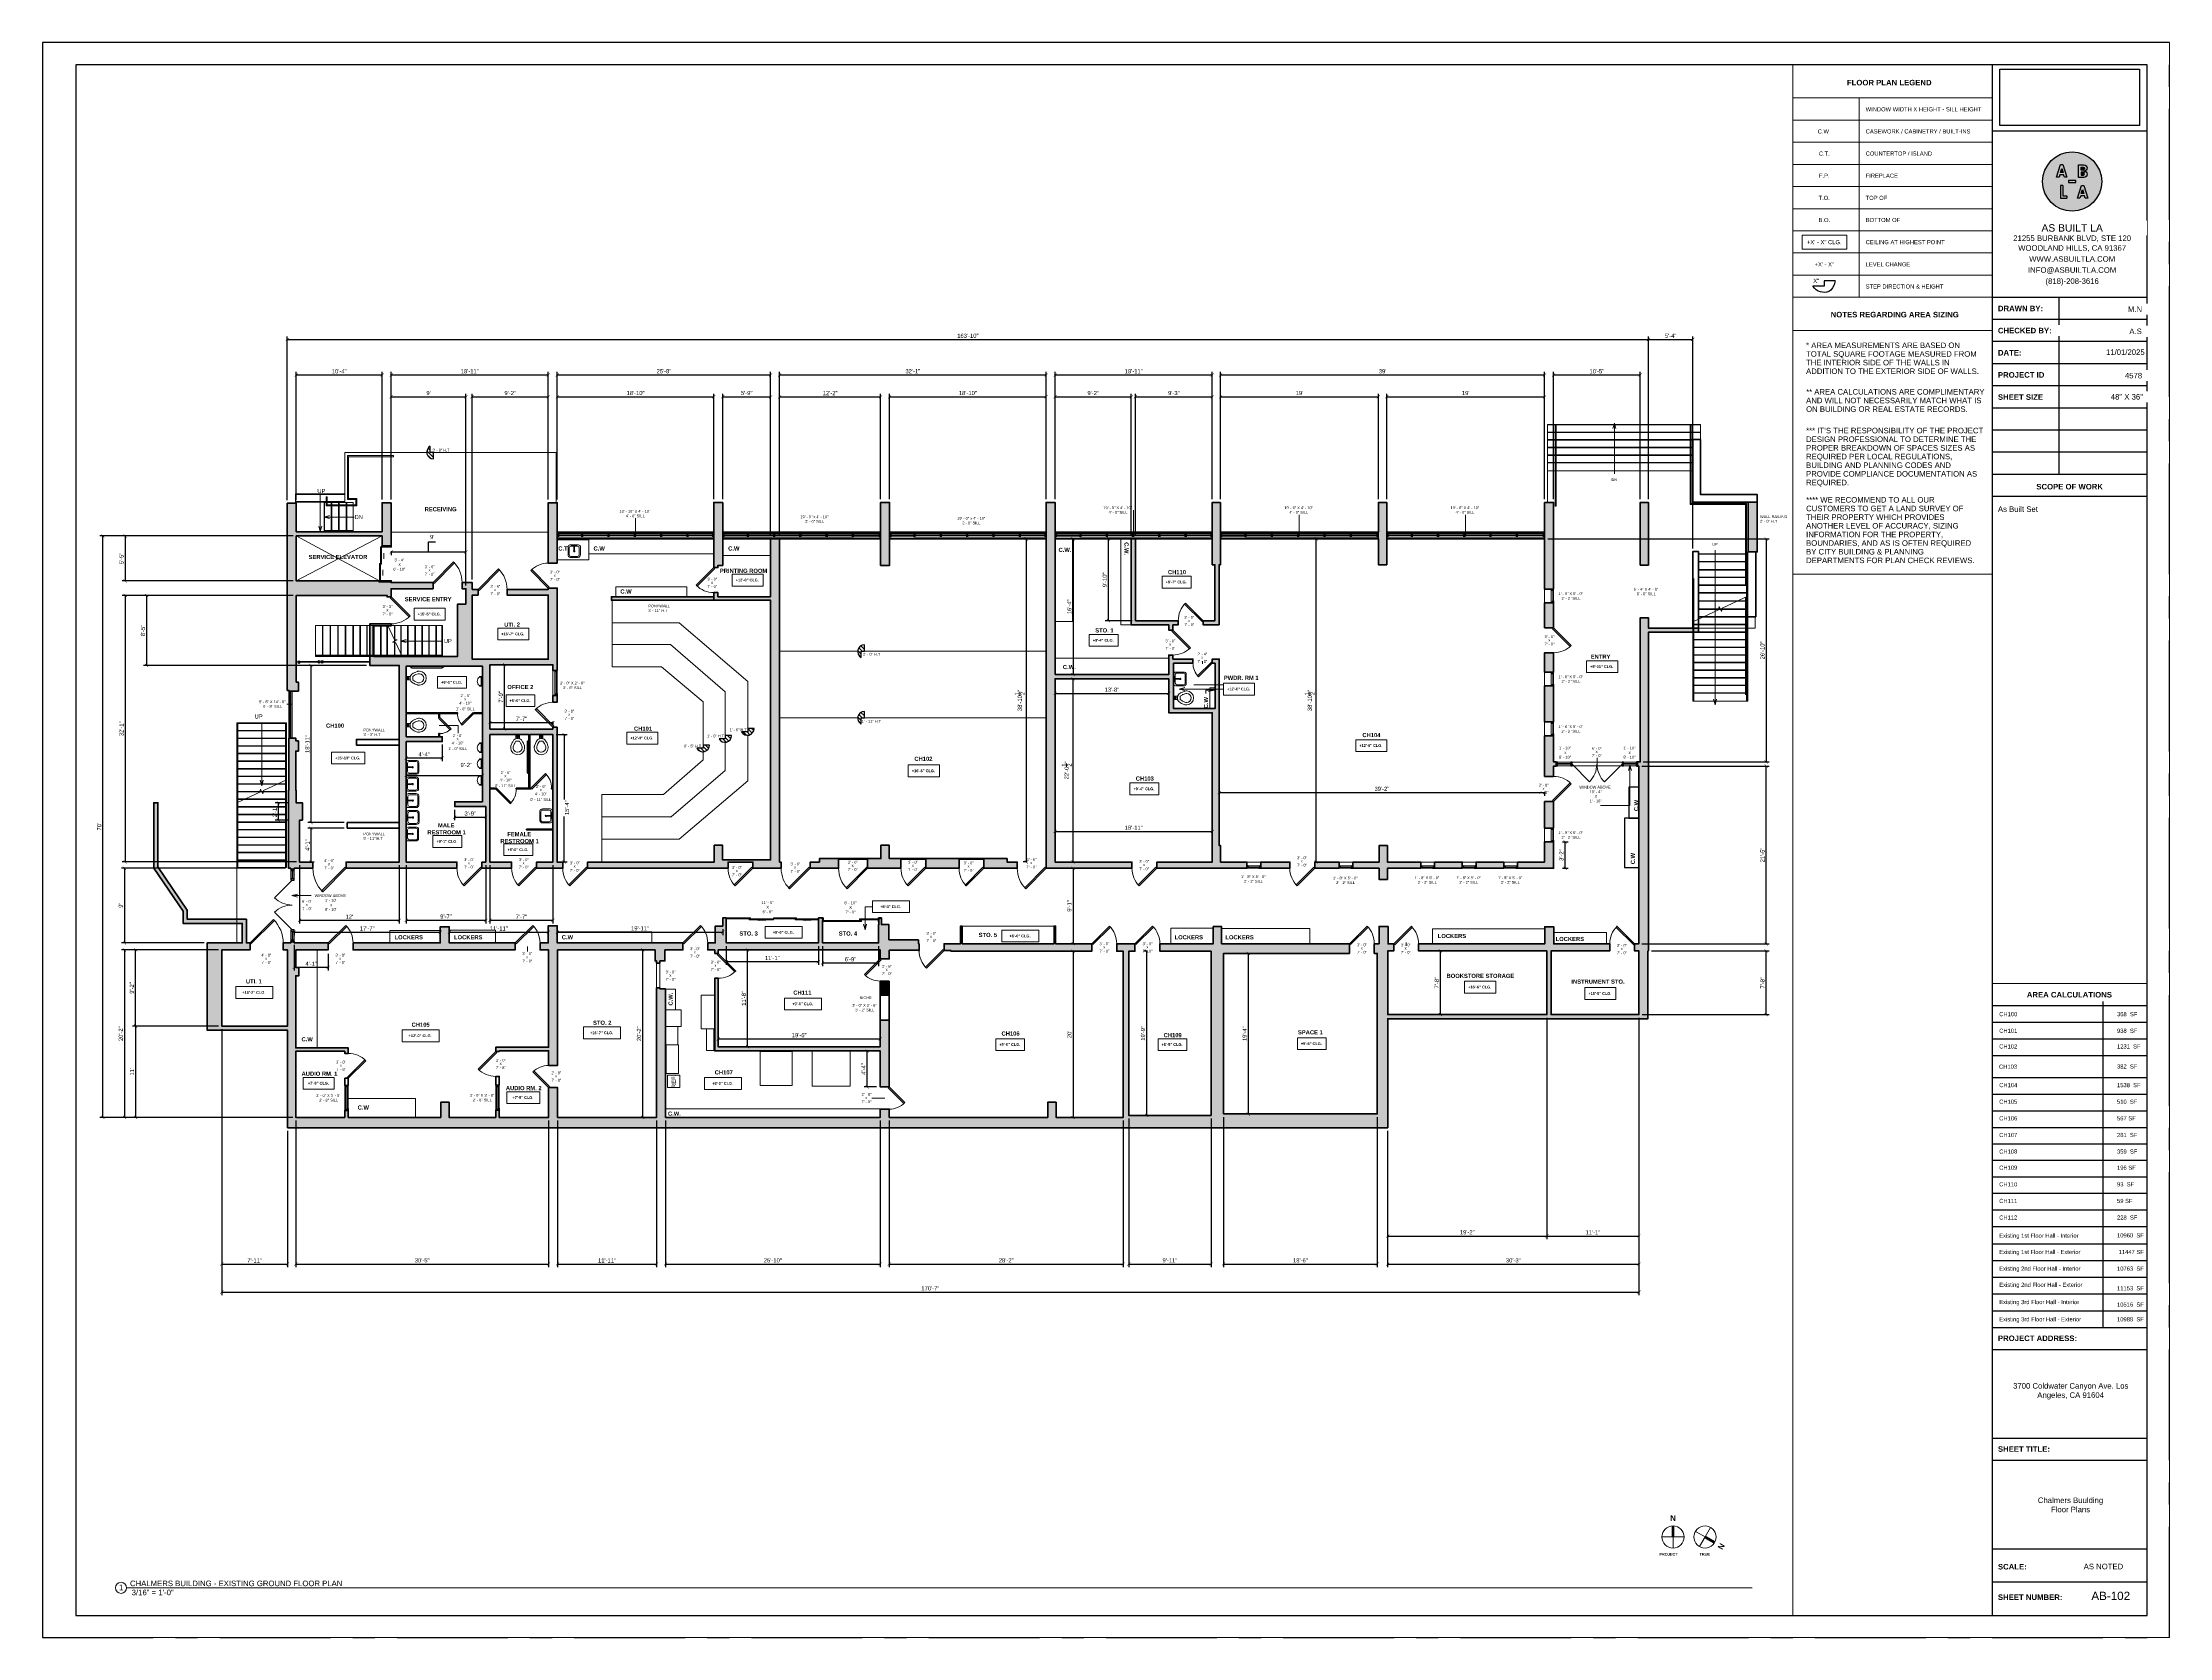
# Paper-space layout '3' of a CAD drawing. Header units: inches. Extents: x 0 to 48, y 0 to 36.
# The model-space entities are those that its viewports show. They can reach past a viewport. Long polylines and large blocks are cut down to what shows.
import ezdxf

# ---------------------------------------------------------------- set-up
doc = ezdxf.new("R2010")
doc.units = ezdxf.units.IN
doc.header["$MEASUREMENT"] = 0
doc.set_wipeout_variables(frame=1)
for name, pattern in [('CENTERX2', [4, 2.5, -0.5, 0.5, -0.5]), ('Dash 1_8_', [0.25, 0.125, -0.125]), ('HIDDEN2', [0.1875, 0.125, -0.0625]), ('Overhead', [0.15625, 0.09375, -0.0625]), ('Overhead 1_16_', [0.101562, 0.0625, -0.039062])]:
    doc.linetypes.add(name, pattern=pattern)
for name, color, linetype, lineweight in [('A-ANNO', 2, 'Continuous', 5), ('A-ANNO-DIMS', 1, 'Continuous', 9), ('A-CASE', 4, 'Continuous', 9), ('A-COLS', 3, 'Continuous', 9), ('A-DETAIL-1', 4, 'Continuous', 40), ('A-DETAIL-2', 20, 'Continuous', 25), ('A-DETAIL-3', 40, 'Continuous', 15), ('A-DOOR', 1, 'Continuous', 18), ('A-DOOR-FRAM', 1, 'Continuous', 30), ('A-EQPT', 150, 'Continuous', 9), ('A-FIXT', 150, 'Continuous', 9), ('A-FLOR', 6, 'Continuous', 18), ('A-GENM', 13, 'Continuous', 9), ('A-GLAZ', 2, 'Continuous', 30), ('A-GLAZ-CURT', 52, 'Continuous', 9), ('A-GLAZ-CWMG', 51, 'Continuous', 9), ('A-HIDDEN', 2, 'HIDDEN2', 18), ('A-RAILING', 4, 'Continuous', 9), ('A-STRS', 4, 'Continuous', 9), ('A-STRS-MBND', 31, 'Overhead 1_16_', 9), ('A-WALL', 3, 'Continuous', 40), ('A-WINDOWS', 2, 'Continuous', 18), ('Q-CASE', 4, 'Continuous', 30), ('S-STRS-ANNO', 31, 'Continuous', 9), ('S-STRS-MBND', 31, 'Continuous', 9)]:
    doc.layers.add(name, color=color, linetype=linetype, lineweight=lineweight)
doc.layers.add('A-HATCH', color=9, linetype='Continuous')
doc.layers.add('A-TB', color=7, linetype='Continuous')
doc.styles.add('Arial', font='arial.ttf')
doc.styles.add('Arial_1', font='arial.ttf', dxfattribs={"height": 0.0625})
doc.styles.add('Arial_2', font='arial.ttf', dxfattribs={"height": 3})
doc.styles.add('Arial_3', font='arial.ttf', dxfattribs={"height": 0.125})
doc.styles.add('Arial_4', font='arial.ttf', dxfattribs={"height": 3})
doc.styles.add('Arial_5', font='arial.ttf', dxfattribs={"height": 0.09375})
doc.styles.add('Arial_B', font='arialbd.ttf', dxfattribs={"height": 4.5})
doc.styles.add('Arial_B_1', font='arialbd.ttf', dxfattribs={"height": 3})
doc.styles.add('Arial_B_2', font='arialbd.ttf', dxfattribs={"height": 0.125})
doc.styles.add('Arial_B_3', font='arialbd.ttf', dxfattribs={"height": 0.0625})
doc.styles.add('Jay Cad', font='arial.ttf', dxfattribs={"height": 0.125})
doc.styles.add('JC', font='arial.ttf', dxfattribs={"height": 0.125})
doc.dimstyles.new('Jay Cad - DIMS', dxfattribs={"dimtxt": 0.125, "dimasz": 0.09375, "dimexe": 0.09375, "dimexo": 0.09375, "dimgap": 0.046875, "dimtad": 1, "dimdec": 1, "dimzin": 0, "dimdsep": 46, "dimlunit": 4, "dimtxsty": 'Jay Cad', "dimblk": 'ARCHTICK', "dimcen": 0.09, "dimclrd": 1, "dimclre": 1, "dimclrt": 256, "dimadec": 0, "dimazin": 0, "dimtfac": 1, "dimtdec": 1, "dimtofl": 0, "dimtmove": 1, "dimatfit": 3, "dimfxl": 1, "dimtolj": 1, "dimtzin": 0, "dimarcsym": 0})
doc.dimstyles.new('JC-DIMS', dxfattribs={"dimtxt": 0.125, "dimasz": 0.09375, "dimexe": 0.09375, "dimexo": 0.09375, "dimgap": 0.046875, "dimtad": 1, "dimdec": 1, "dimzin": 0, "dimdsep": 46, "dimlunit": 4, "dimtxsty": 'JC', "dimblk": 'ARCHTICK', "dimcen": 0.09, "dimclrd": 1, "dimclre": 1, "dimclrt": 256, "dimadec": 0, "dimazin": 0, "dimtfac": 1, "dimtdec": 1, "dimtofl": 0, "dimtmove": 1, "dimatfit": 3, "dimfxl": 1, "dimtolj": 1, "dimtzin": 0, "dimarcsym": 0})
picture_1 = doc.add_image_def('image1.png', size_in_pixel=(151, 61))
pattern_1 = [(135, (18777.9238, 4058.6624), (-2.828427, -2.828427), [])]

# ---------------------------------------------------------------- blocks, each defined once
blk = doc.blocks.new('JC_DOOR_SINGLE PANEL - SINGLE DOOR-1529608-1st Floor Plan')
at = {"layer": 'A-DOOR', "lineweight": 30}
for p, q in [((-10.1, -32.8), (19.6, -3.1)), ((21, -4.5), (-8.7, -34.2)), ((19.6, -3.1), (21, -4.5)), ((-8.7, -34.2), (-10.1, -32.8))]:
    blk.add_line(p, q, dxfattribs=at)
at = {"layer": 'A-DOOR', "lineweight": 9}
blk.add_arc((21, -4.5), 42, 180, 225, dxfattribs=at)
blk = doc.blocks.new('JC_DOOR_SINGLE PANEL - SINGLE DOOR-1529609-1st Floor Plan')
at = {"layer": 'A-DOOR', "lineweight": 30}
for p, q in [((-10.1, -32.3), (19.6, -2.6)), ((21, -4), (-8.7, -33.7)), ((19.6, -2.6), (21, -4)), ((-8.7, -33.7), (-10.1, -32.3))]:
    blk.add_line(p, q, dxfattribs=at)
at = {"layer": 'A-DOOR', "lineweight": 9}
blk.add_arc((21, -4), 42, 180, 225, dxfattribs=at)
blk = doc.blocks.new('JC_DOOR_SINGLE PANEL - SINGLE DOOR-1525200-1st Floor Plan')
at = {"layer": 'A-DOOR', "lineweight": 30}
for p, q in [((-8.9, -30.5), (16.6, -5.1)), ((-7.5, -32), (-8.9, -30.5)), ((18, -6.5), (-7.5, -32)), ((16.6, -5.1), (18, -6.5))]:
    blk.add_line(p, q, dxfattribs=at)
at = {"layer": 'A-DOOR', "lineweight": 9}
blk.add_arc((18, -6.5), 36, 180, 225, dxfattribs=at)
blk = doc.blocks.new('JC_DOOR_SINGLE PANEL - SINGLE DOOR-1525210-1st Floor Plan')
at = {"layer": 'A-DOOR', "lineweight": 30}
for p, q in [((-9.5, -29.2), (18.1, -1.6)), ((-8.1, -30.6), (-9.5, -29.2)), ((19.5, -3), (-8.1, -30.6)), ((18.1, -1.6), (19.5, -3))]:
    blk.add_line(p, q, dxfattribs=at)
at = {"layer": 'A-DOOR', "lineweight": 9}
blk.add_arc((19.5, -3), 39, 180, 225, dxfattribs=at)
blk = doc.blocks.new('JC_DOOR_SINGLE PANEL - SINGLE DOOR-1530310-1st Floor Plan')
at = {"layer": 'A-DOOR', "lineweight": 30}
for p, q in [((-11.4, -37), (22.6, -3.1)), ((24, -4.5), (-9.9, -38.4)), ((22.6, -3.1), (24, -4.5)), ((-9.9, -38.4), (-11.4, -37))]:
    blk.add_line(p, q, dxfattribs=at)
at = {"layer": 'A-DOOR', "lineweight": 9}
blk.add_arc((24, -4.5), 48, 180, 225, dxfattribs=at)
blk = doc.blocks.new('JC_DOOR_SINGLE PANEL - SINGLE DOOR-1542003-1st Floor Plan')
at = {"layer": 'A-DOOR', "lineweight": 30}
for p, q in [((-11.4, -37.5), (22.6, -3.6)), ((24, -5), (-9.9, -38.9)), ((22.6, -3.6), (24, -5)), ((-9.9, -38.9), (-11.4, -37.5))]:
    blk.add_line(p, q, dxfattribs=at)
at = {"layer": 'A-DOOR', "lineweight": 9}
blk.add_arc((24, -5), 48, 180, 225, dxfattribs=at)
blk = doc.blocks.new('JC_DOOR_SINGLE PANEL - SINGLE DOOR-1525205-1st Floor Plan')
at = {"layer": 'A-DOOR', "lineweight": 30}
for p, q in [((-8.9, -29), (16.6, -3.6)), ((-7.5, -30.5), (-8.9, -29)), ((18, -5), (-7.5, -30.5)), ((16.6, -3.6), (18, -5))]:
    blk.add_line(p, q, dxfattribs=at)
at = {"layer": 'A-DOOR', "lineweight": 9}
blk.add_arc((18, -5), 36, 180, 225, dxfattribs=at)
blk = doc.blocks.new('JC_DOOR_SINGLE PANEL - SINGLE DOOR-1525193-1st Floor Plan')
at = {"layer": 'A-DOOR', "lineweight": 30}
for p, q in [((-8.9, -28.5), (16.6, -3.1)), ((-7.5, -30), (-8.9, -28.5)), ((18, -4.5), (-7.5, -30)), ((16.6, -3.1), (18, -4.5))]:
    blk.add_line(p, q, dxfattribs=at)
at = {"layer": 'A-DOOR', "lineweight": 9}
blk.add_arc((18, -4.5), 36, 180, 225, dxfattribs=at)
blk = doc.blocks.new('JC_DOOR_SINGLE PANEL - SINGLE DOOR-1542654-1st Floor Plan')
at = {"layer": 'A-DOOR', "lineweight": 30}
for p, q in [((-10.1, -35.3), (19.6, -5.6)), ((21, -7), (-8.7, -36.7)), ((19.6, -5.6), (21, -7)), ((-8.7, -36.7), (-10.1, -35.3))]:
    blk.add_line(p, q, dxfattribs=at)
at = {"layer": 'A-DOOR', "lineweight": 9}
blk.add_arc((21, -7), 42, 180, 225, dxfattribs=at)
blk = doc.blocks.new('JC_DOOR_SINGLE PANEL - SINGLE DOOR-1525207-1st Floor Plan')
at = {"layer": 'A-DOOR', "lineweight": 30}
for p, q in [((-8.9, -31), (16.6, -5.6)), ((18, -7), (-7.5, -32.5)), ((16.6, -5.6), (18, -7)), ((-7.5, -32.5), (-8.9, -31))]:
    blk.add_line(p, q, dxfattribs=at)
at = {"layer": 'A-DOOR', "lineweight": 9}
blk.add_arc((18, -7), 36, 180, 225, dxfattribs=at)
blk = doc.blocks.new('JC_FIXED WINDOW - MUNTIN - FIXED WINDOW-1543585-1st Floor Plan')
at = {"layer": 'A-GLAZ'}
for p, q in [((-10, 4.5), (-10, -4.5)), ((-7.25, 4.5), (-10, 4.5)), ((-10, 1), (-8.75, 1)), ((-9.5, 4.5), (-9.5, 2.75)), ((-9.5, 2.75), (-8.75, 2.75)), ((-7.25, 2.75), (-8.75, 2.75)), ((-8.75, 2.75), (-8.75, 1)), ((-7.25, 4.5), (-7.25, 2.75)), ((7.25, 4.5), (10, 4.5)), ((7.25, 4.5), (7.25, 2.75)), ((7.25, 2.75), (9.5, 2.75)), ((8.75, 2.75), (8.75, 1)), ((8.75, 1), (10, 1)), ((9.5, 4.5), (9.5, 2.75)), ((10, 4.5), (10, -4.5))]:
    blk.add_line(p, q, dxfattribs=at)
at = {"layer": 'A-GLAZ', "lineweight": 9}
for p, q in [((8.75, 1), (-8.75, 1)), ((7.25, 4.5), (-7.25, 4.5))]:
    blk.add_line(p, q, dxfattribs=at)
at = {"layer": 'A-GLAZ', "lineweight": 40}
blk.add_line((-7.25, 3.625), (7.25, 3.625), dxfattribs=at)
at = {"layer": 'A-WINDOWS'}
for p, q in [((10, 4.5), (-10, 4.5)), ((-10, -4.5), (10, -4.5))]:
    blk.add_line(p, q, dxfattribs=at)
blk = doc.blocks.new('JC_FIXED WINDOW - MUNTIN - FIXED WINDOW-1543750-1st Floor Plan')
at = {"layer": 'A-GLAZ'}
for p, q in [((-10, 6.5), (-10, -6.5)), ((-7.25, 6.5), (-10, 6.5)), ((-10, 3), (-8.75, 3)), ((-9.5, 6.5), (-9.5, 4.75)), ((-9.5, 4.75), (-8.75, 4.75)), ((-7.25, 4.75), (-8.75, 4.75)), ((-8.75, 4.75), (-8.75, 3)), ((-7.25, 6.5), (-7.25, 4.75)), ((7.25, 6.5), (10, 6.5)), ((7.25, 6.5), (7.25, 4.75)), ((7.25, 4.75), (9.5, 4.75)), ((8.75, 4.75), (8.75, 3)), ((8.75, 3), (10, 3)), ((9.5, 6.5), (9.5, 4.75)), ((10, 6.5), (10, -6.5))]:
    blk.add_line(p, q, dxfattribs=at)
at = {"layer": 'A-GLAZ', "lineweight": 9}
for p, q in [((8.75, 3), (-8.75, 3)), ((7.25, 6.5), (-7.25, 6.5))]:
    blk.add_line(p, q, dxfattribs=at)
at = {"layer": 'A-GLAZ', "lineweight": 40}
blk.add_line((-7.25, 5.625), (7.25, 5.625), dxfattribs=at)
at = {"layer": 'A-WINDOWS'}
for p, q in [((10, 6.5), (-10, 6.5)), ((-10, -6.5), (10, -6.5))]:
    blk.add_line(p, q, dxfattribs=at)
blk = doc.blocks.new('JC_DOOR_SINGLE PANEL - SINGLE DOOR-1525211-1st Floor Plan')
at = {"layer": 'A-DOOR', "lineweight": 30}
for p, q in [((-7.5, 28.5), (-8.9, 27)), ((-8.9, 27), (16.6, 1.6)), ((18, 3), (-7.5, 28.5)), ((16.6, 1.6), (18, 3))]:
    blk.add_line(p, q, dxfattribs=at)
at = {"layer": 'A-DOOR', "lineweight": 9}
blk.add_arc((18, 3), 36, 135, 180, dxfattribs=at)
blk = doc.blocks.new('JC_DOOR_SINGLE PANEL - SINGLE DOOR-1525208-1st Floor Plan')
at = {"layer": 'A-DOOR', "lineweight": 30}
for p, q in [((-8.9, -27), (16.6, -1.6)), ((-7.5, -28.5), (-8.9, -27)), ((18, -3), (-7.5, -28.5)), ((16.6, -1.6), (18, -3))]:
    blk.add_line(p, q, dxfattribs=at)
at = {"layer": 'A-DOOR', "lineweight": 9}
blk.add_arc((18, -3), 36, 180, 225, dxfattribs=at)
blk = doc.blocks.new('JC_FIXED WINDOW - MUNTIN - FIXED WINDOW-1550790-1st Floor Plan')
at = {"layer": 'A-GLAZ'}
for p, q in [((-18, 3), (-18, -3)), ((-15.25, 3), (-18, 3)), ((-17.5, 3), (-17.5, 1.25)), ((-17.5, 1.25), (-16.75, 1.25)), ((-15.25, 1.25), (-16.75, 1.25)), ((-16.75, 1.25), (-16.75, -0.5)), ((-15.25, 3), (-15.25, 1.25)), ((15.25, 3), (18, 3)), ((15.25, 3), (15.25, 1.25)), ((15.25, 1.25), (17.5, 1.25)), ((16.75, 1.25), (16.75, -0.5)), ((17.5, 3), (17.5, 1.25)), ((18, 3), (18, -3)), ((-18, -0.5), (-16.75, -0.5)), ((16.75, -0.5), (18, -0.5))]:
    blk.add_line(p, q, dxfattribs=at)
at = {"layer": 'A-GLAZ', "lineweight": 9}
for p, q in [((15.25, 3), (-15.25, 3)), ((16.75, -0.5), (-16.75, -0.5))]:
    blk.add_line(p, q, dxfattribs=at)
at = {"layer": 'A-GLAZ', "lineweight": 40}
blk.add_line((-15.25, 2.125), (15.25, 2.125), dxfattribs=at)
at = {"layer": 'A-WINDOWS'}
for p, q in [((18, 3), (-18, 3)), ((-18, -3), (18, -3))]:
    blk.add_line(p, q, dxfattribs=at)
blk = doc.blocks.new('JC_DOOR_SINGLE PANEL - SINGLE DOOR-1551130-1st Floor Plan')
at = {"layer": 'A-DOOR', "lineweight": 30}
for p, q in [((-7.2, -21.4), (12.6, -1.6)), ((-5.8, -22.8), (-7.2, -21.4)), ((14, -3), (-5.8, -22.8)), ((12.6, -1.6), (14, -3))]:
    blk.add_line(p, q, dxfattribs=at)
at = {"layer": 'A-DOOR', "lineweight": 9}
blk.add_arc((14, -3), 28, 180, 225, dxfattribs=at)
blk = doc.blocks.new('JC_DOOR_SINGLE PANEL - SINGLE DOOR-1525219-1st Floor Plan')
at = {"layer": 'A-DOOR', "lineweight": 30}
for p, q in [((-7.5, 30.5), (-8.9, 29)), ((-8.9, 29), (16.6, 3.6)), ((18, 5), (-7.5, 30.5)), ((16.6, 3.6), (18, 5))]:
    blk.add_line(p, q, dxfattribs=at)
at = {"layer": 'A-DOOR', "lineweight": 9}
blk.add_arc((18, 5), 36, 135, 180, dxfattribs=at)
blk = doc.blocks.new('JC_DOOR_SINGLE PANEL - SINGLE DOOR-1722532-1st Floor Plan')
at = {"layer": 'A-DOOR', "lineweight": 30}
for p, q in [((-8.9, -29.5), (16.6, -4.1)), ((-7.5, -31), (-8.9, -29.5)), ((18, -5.5), (-7.5, -31)), ((16.6, -4.1), (18, -5.5))]:
    blk.add_line(p, q, dxfattribs=at)
at = {"layer": 'A-DOOR', "lineweight": 9}
blk.add_arc((18, -5.5), 36, 180, 225, dxfattribs=at)
blk = doc.blocks.new('JC_DOOR_SINGLE PANEL - SINGLE DOOR-1551694-1st Floor Plan')
at = {"layer": 'A-DOOR', "lineweight": 30}
for p, q in [((-6.6, 29.1), (-8, 27.7)), ((-8, 27.7), (14.6, 5.1)), ((16, 6.5), (-6.6, 29.1)), ((14.6, 5.1), (16, 6.5))]:
    blk.add_line(p, q, dxfattribs=at)
at = {"layer": 'A-DOOR', "lineweight": 9}
blk.add_arc((16, 6.5), 32, 135, 180, dxfattribs=at)
blk = doc.blocks.new('JC_DOOR_SINGLE PANEL - SINGLE DOOR-1552178-1st Floor Plan')
at = {"layer": 'A-DOOR', "lineweight": 30}
for p, q in [((-8, -27.7), (14.6, -5.1)), ((-6.6, -29.1), (-8, -27.7)), ((16, -6.5), (-6.6, -29.1)), ((14.6, -5.1), (16, -6.5))]:
    blk.add_line(p, q, dxfattribs=at)
at = {"layer": 'A-DOOR', "lineweight": 9}
blk.add_arc((16, -6.5), 32, 180, 225, dxfattribs=at)
blk = doc.blocks.new('JC_DOOR_SINGLE PANEL - SINGLE DOOR-1525202-1st Floor Plan')
at = {"layer": 'A-DOOR', "lineweight": 30}
for p, q in [((-8.9, -26.5), (16.6, -1.1)), ((-7.5, -28), (-8.9, -26.5)), ((18, -2.5), (-7.5, -28)), ((16.6, -1.1), (18, -2.5))]:
    blk.add_line(p, q, dxfattribs=at)
at = {"layer": 'A-DOOR', "lineweight": 9}
blk.add_arc((18, -2.5), 36, 180, 225, dxfattribs=at)
blk = doc.blocks.new('JC_OPENING DOOR - 3_ X 7_-1726620-1st Floor Plan')
at = {"linetype": 'Overhead'}
for p, q in [((17.7, 2.5), (-18.3, 2.5)), ((-18.3, -2.5), (17.7, -2.5))]:
    blk.add_line(p, q, dxfattribs=at)
for p, q in [((-18.3, 2.5), (-18.3, -2.5)), ((17.7, -2.5), (17.7, 2.5))]:
    blk.add_line(p, q)
blk = doc.blocks.new('Door-Curtain-Wall-Double-Storefront - Door-Curtain-Wall-Double-Storefront-1541908-1st Floor Plan')
at = {"layer": 'A-DOOR', "lineweight": 9}
for p, q in [((-36, -0.5), (-10.5, -26)), ((36, -0.5), (10.5, -26))]:
    blk.add_line(p, q, dxfattribs=at)
for centre, start, end in [((-36, -0.5), 315, 360), ((36, -0.5), 180, 225)]:
    blk.add_arc(centre, 36, start, end, dxfattribs=at)
blk = doc.blocks.new('System Panel - Glazed-1726769-1st Floor Plan')
at = {"layer": 'A-GLAZ-CURT', "lineweight": 18}
for p, q in [((6, 0.5), (-6, 0.5)), ((-6, 0.5), (-6, -0.5)), ((6, -0.5), (6, 0.5)), ((-6, -0.5), (6, -0.5))]:
    blk.add_line(p, q, dxfattribs=at)
blk = doc.blocks.new('System Panel - Glazed-1541913-1st Floor Plan')
at = {"layer": 'A-GLAZ-CURT', "lineweight": 18}
for p, q in [((6.5, 0.5), (-6.5, 0.5)), ((-6.5, 0.5), (-6.5, -0.5)), ((6.5, -0.5), (6.5, 0.5)), ((-6.5, -0.5), (6.5, -0.5))]:
    blk.add_line(p, q, dxfattribs=at)
blk = doc.blocks.new('Rectangular Mullion - 2_5_ x 5_ rectangular-1541103-1st Floor Plan')
at = {"layer": 'A-GLAZ-CWMG', "lineweight": 30}
for p, q in [((-1, 2.5), (1, 2.5)), ((-1, -2.5), (-1, 2.5)), ((1, 2.5), (1, -2.5)), ((1, -2.5), (-1, -2.5))]:
    blk.add_line(p, q, dxfattribs=at)
blk = doc.blocks.new('Rectangular Mullion - 2_5_ x 5_ rectangular-1541110-1st Floor Plan')
at = {"layer": 'A-GLAZ-CWMG', "lineweight": 30}
for p, q in [((0, 2.5), (-2, 2.5)), ((-2, 2.5), (-2, -2.5)), ((0, -2.5), (0, 2.5)), ((-2, -2.5), (0, -2.5))]:
    blk.add_line(p, q, dxfattribs=at)
blk = doc.blocks.new('Rectangular Mullion - 2_5_ x 5_ rectangular-1726764-1st Floor Plan')
at = {"layer": 'A-GLAZ-CWMG'}
for p, q in [((-934.5, -34), (-934.5, -22)), ((-929.5, -22), (-929.5, -34))]:
    blk.add_line(p, q, dxfattribs=at)
blk = doc.blocks.new('Rectangular Mullion - 2_5_ x 5_ rectangular-1541903-1st Floor Plan')
at = {"layer": 'A-GLAZ-CWMG'}
for p, q in [((-934.5, -123), (-934.5, -110)), ((-929.5, -110), (-929.5, -123))]:
    blk.add_line(p, q, dxfattribs=at)
blk = doc.blocks.new('Rectangular Mullion - 2_5_ x 5_ rectangular-1541113-1st Floor Plan')
at = {"layer": 'A-GLAZ-CWMG', "lineweight": 30}
for p, q in [((-2, 2.5), (0, 2.5)), ((-2, -2.5), (-2, 2.5)), ((0, 2.5), (0, -2.5)), ((0, -2.5), (-2, -2.5))]:
    blk.add_line(p, q, dxfattribs=at)
blk = doc.blocks.new('JC_DOOR_SINGLE PANEL - SINGLE DOOR-1725626-1st Floor Plan')
at = {"layer": 'A-DOOR', "lineweight": 30}
for p, q in [((-7.5, 32), (-8.9, 30.5)), ((18, 6.5), (-7.5, 32)), ((-8.9, 30.5), (16.6, 5.1)), ((16.6, 5.1), (18, 6.5))]:
    blk.add_line(p, q, dxfattribs=at)
at = {"layer": 'A-DOOR', "lineweight": 9}
blk.add_arc((18, 6.5), 36, 135, 180, dxfattribs=at)
blk = doc.blocks.new('Door-Curtain-Wall-Double-Storefront - Door-Curtain-Wall-Double-Storefront-1547285-1st Floor Plan')
at = {"layer": 'A-DOOR', "lineweight": 9}
for p, q in [((-36, -0.5), (-10.9, -25.6)), ((36, -0.5), (10.5, -26))]:
    blk.add_line(p, q, dxfattribs=at)
for centre, radius, start, end in [((-36, -0.5), 35.5, 315, 0), ((36, -0.5), 36, 180, 225)]:
    blk.add_arc(centre, radius, start, end, dxfattribs=at)
blk = doc.blocks.new('System Panel - Glazed-1547205-1st Floor Plan')
at = {"layer": 'A-GLAZ-CURT'}
blk.add_hatch(color=250, dxfattribs=at).paths.add_polyline_path([(9.5, -0.5), (9.5, 0.5), (-9.5, 0.5), (-9.5, -0.5)])
at = {"layer": 'A-GLAZ-CURT', "lineweight": 18}
for p, q in [((9.5, 0.5), (-9.5, 0.5)), ((-9.5, 0.5), (-9.5, -0.5)), ((9.5, -0.5), (9.5, 0.5)), ((-9.5, -0.5), (9.5, -0.5))]:
    blk.add_line(p, q, dxfattribs=at)
blk = doc.blocks.new('Rectangular Mullion - 2_5_ x 5_ rectangular-1547088-1st Floor Plan')
at = {"layer": 'A-GLAZ-CWMG'}
for p, q in [((896.3, 134.3), (915.3, 134.3)), ((915.3, 129.3), (896.3, 129.3))]:
    blk.add_line(p, q, dxfattribs=at)
blk = doc.blocks.new('Rectangular Mullion - 2_5_ x 5_ rectangular-1547282-1st Floor Plan')
at = {"layer": 'A-GLAZ-CWMG'}
for p, q in [((989.3, 134.3), (917.3, 134.3)), ((989.3, 129.3), (917.3, 129.3))]:
    blk.add_line(p, q, dxfattribs=at)
blk = doc.blocks.new('Rectangular Mullion - 2_5_ x 5_ rectangular-1547208-1st Floor Plan')
at = {"layer": 'A-GLAZ-CWMG'}
blk.add_hatch(color=250, dxfattribs=at).paths.add_polyline_path([(0, 2.5), (0, -2.5), (-2, -2.5), (-2, 2.5)])
at = {"layer": 'A-GLAZ-CWMG', "lineweight": 30}
for p, q in [((-2, 2.5), (0, 2.5)), ((-2, -2.5), (-2, 2.5)), ((0, 2.5), (0, -2.5)), ((0, -2.5), (-2, -2.5))]:
    blk.add_line(p, q, dxfattribs=at)
blk = doc.blocks.new('Rectangular Mullion - 2_5_ x 5_ rectangular-1547209-1st Floor Plan')
at = {"layer": 'A-GLAZ-CWMG'}
blk.add_hatch(color=250, dxfattribs=at).paths.add_polyline_path([(-2, 2.5), (-2, -2.5), (0, -2.5), (0, 2.5)])
at = {"layer": 'A-GLAZ-CWMG', "lineweight": 30}
for p, q in [((0, 2.5), (-2, 2.5)), ((-2, 2.5), (-2, -2.5)), ((0, -2.5), (0, 2.5)), ((-2, -2.5), (0, -2.5))]:
    blk.add_line(p, q, dxfattribs=at)
blk = doc.blocks.new('Rectangular Mullion - 2_5_ x 5_ rectangular-1547201-1st Floor Plan')
at = {"layer": 'A-GLAZ-CWMG'}
blk.add_hatch(color=250, dxfattribs=at).paths.add_polyline_path([(1, 2.5), (1, -2.5), (-1, -2.5), (-1, 2.5)])
at = {"layer": 'A-GLAZ-CWMG', "lineweight": 30}
for p, q in [((-1, 2.5), (1, 2.5)), ((-1, -2.5), (-1, 2.5)), ((1, 2.5), (1, -2.5)), ((1, -2.5), (-1, -2.5))]:
    blk.add_line(p, q, dxfattribs=at)
blk = doc.blocks.new('Railing - Railing-1587553-1st Floor Plan')
at = {"layer": 'A-RAILING', "linetype": 'Overhead 1_16_'}
for p, q in [((-1011, 75.7), (-1011, -17.7)), ((-1011, 75.7), (-1011, -17.7)), ((-1011, 75.7), (-1011, -17.7)), ((-1011, 75.7), (-1011, -17.7)), ((-1011, 75.7), (-1011, -17.7)), ((-1010, 76.2), (-1010, -17.7)), ((-1010, 76.2), (-1010, -17.7)), ((-1010, 76.2), (-1010, -17.7)), ((-1010, 76.2), (-1010, -17.7)), ((-1010, 76.2), (-1010, -17.7)), ((-1010, -17.7), (-1011, -17.7)), ((-1010, -17.7), (-1011, -17.7)), ((-1010, -17.7), (-1011, -17.7)), ((-1010, -17.7), (-1011, -17.7)), ((-1010, -17.7), (-1011, -17.7))]:
    blk.add_line(p, q, dxfattribs=at)
blk = doc.blocks.new('Railing - Railing-1587557-1st Floor Plan')
at = {"layer": 'A-RAILING', "linetype": 'Overhead 1_16_'}
for p, q in [((-941, 108.3), (-941, -17.7)), ((-941, 108.3), (-941, -17.7)), ((-941, 108.3), (-941, -17.7)), ((-941, 108.3), (-941, -17.7)), ((-941, 108.3), (-941, -17.7)), ((-940, 108.8), (-940, -17.7)), ((-940, 108.8), (-940, -17.7)), ((-940, 108.8), (-940, -17.7)), ((-940, 108.8), (-940, -17.7)), ((-940, 108.8), (-940, -17.7)), ((-940, -17.7), (-941, -17.7)), ((-940, -17.7), (-941, -17.7)), ((-940, -17.7), (-941, -17.7)), ((-940, -17.7), (-941, -17.7)), ((-940, -17.7), (-941, -17.7))]:
    blk.add_line(p, q, dxfattribs=at)
blk = doc.blocks.new('Top Rail Type - Top Rail_Internal_-1587563-1st Floor Plan')
at = {"layer": 'A-RAILING'}
for p, q in [((-1011.3, 191.3), (-1011.3, 145.5)), ((-1009.8, 145.5), (-1009.8, 191.3)), ((-1010.4, 146.8), (-1010.6, 146.8))]:
    blk.add_line(p, q, dxfattribs=at)
at = {"layer": 'A-RAILING', "flags": 128}
blk.add_lwpolyline([(-1010.6, 191.3), (-1010.5, 191.3), (-1010.4, 191.3)], dxfattribs=at)
blk = doc.blocks.new('Top Rail Type - Top Rail_Internal_-V1-1st Floor Plan')
at = {"layer": 'A-RAILING'}
for p, q in [((-1009.8, 191.3), (-1011.3, 191.3)), ((-1011.3, 191.3), (-1011.3, 75.6)), ((-1009.8, 191.3), (-1009.8, 76.3)), ((-1011.3, 75.6), (-1009.8, 76.3))]:
    blk.add_line(p, q, dxfattribs=at)
at = {"layer": 'A-RAILING', "linetype": 'Overhead 1_16_'}
for p, q in [((-1011.3, 75.6), (-1011.3, -17.7)), ((-1009.8, 76.3), (-1009.8, -17.7)), ((-1009.8, -17.7), (-1011.3, -17.7))]:
    blk.add_line(p, q, dxfattribs=at)
blk = doc.blocks.new('Top Rail Type - Top Rail_Internal_-1587574-1st Floor Plan')
at = {"layer": 'A-RAILING'}
for p, q in [((-941.3, 191.3), (-941.3, 145.5)), ((-939.8, 145.5), (-939.8, 191.3)), ((-940.4, 146.8), (-940.6, 146.8))]:
    blk.add_line(p, q, dxfattribs=at)
at = {"layer": 'A-RAILING', "flags": 128}
blk.add_lwpolyline([(-940.6, 191.3), (-940.5, 191.3), (-940.4, 191.3)], dxfattribs=at)
blk = doc.blocks.new('Top Rail Type - Top Rail_Internal_-V2-1st Floor Plan')
at = {"layer": 'A-RAILING'}
for p, q in [((-939.8, 191.3), (-941.3, 191.3)), ((-941.3, 191.3), (-941.3, 108.2)), ((-939.8, 191.3), (-939.8, 108.9)), ((-941.3, 108.2), (-939.8, 108.9))]:
    blk.add_line(p, q, dxfattribs=at)
at = {"layer": 'A-RAILING', "linetype": 'Overhead 1_16_'}
for p, q in [((-941.3, 108.2), (-941.3, -17.7)), ((-939.8, 108.9), (-939.8, -17.7)), ((-939.8, -17.7), (-941.3, -17.7))]:
    blk.add_line(p, q, dxfattribs=at)
blk = doc.blocks.new('Top Rail Type - Top Rail_Internal_-1588698-1st Floor Plan')
at = {"layer": 'A-RAILING'}
for p, q in [((892.5, 622.4), (892.5, 555.1)), ((894, 555.1), (894, 622.4)), ((892.5, 555.1), (892.5, 504.4)), ((894, 504.4), (894, 555.1)), ((893.1, 504.4), (893.3, 504.4))]:
    blk.add_line(p, q, dxfattribs=at)
at = {"layer": 'A-RAILING', "flags": 128}
blk.add_lwpolyline([(893.2, 622.4), (893.2, 622.4), (893.3, 622.4)], dxfattribs=at)
at = {"layer": 'A-RAILING'}
blk.add_open_spline([(893.2, 555.4), (893.2, 555.4), (893.2, 555.4), (893.3, 555.4), (893.3, 555.4)], degree=3, dxfattribs=at)
blk = doc.blocks.new('Top Rail Type - Top Rail_Internal_-V3-1st Floor Plan')
at = {"layer": 'A-RAILING'}
for p, q in [((894, 622.4), (892.5, 622.4)), ((892.5, 622.4), (892.5, 555.4)), ((894, 622.4), (894, 555.4)), ((892.5, 555.4), (892.5, 504.4)), ((894, 555.4), (894, 504.4)), ((894, 504.4), (892.5, 504.4))]:
    blk.add_line(p, q, dxfattribs=at)
blk = doc.blocks.new('Top Rail Type - Top Rail_Internal_-1588709-1st Floor Plan')
at = {"layer": 'A-RAILING'}
for p, q in [((1087.5, 622.4), (1087.5, 555.1)), ((1089, 555.1), (1089, 622.4)), ((1087.5, 555.1), (1087.5, 506.6)), ((1089, 508.1), (1089, 555.1)), ((1087.5, 506.6), (1167.5, 506.6)), ((1169, 508.1), (1089, 508.1)), ((1167.5, 506.6), (1167.5, 390.4)), ((1169, 390.4), (1169, 508.1)), ((1167.5, 372.6), (1167.5, 232.4)), ((1169, 232.4), (1169, 373.3)), ((1168.1, 232.4), (1168.3, 232.4))]:
    blk.add_line(p, q, dxfattribs=at)
at = {"layer": 'A-RAILING', "flags": 128}
blk.add_lwpolyline([(1088.1, 622.4), (1088.2, 622.4), (1088.3, 622.4)], dxfattribs=at)
at = {"layer": 'A-RAILING'}
blk.add_open_spline([(1088.1, 555.4), (1088.2, 555.4), (1088.2, 555.4), (1088.3, 555.4), (1088.3, 555.4)], degree=3, dxfattribs=at)
for points in [[(1088.1, 507.3), (1088.1, 507.3), (1088.2, 507.3), (1088.2, 507.4), (1088.3, 507.4), (1088.3, 507.4), (1088.3, 507.4)], [(1168.1, 507.3), (1168.1, 507.3), (1168.2, 507.3), (1168.2, 507.4), (1168.3, 507.4), (1168.3, 507.4), (1168.3, 507.4)]]:
    blk.add_open_spline(points, degree=3, knots=[0.46086968, 0.46086968, 0.46086968, 0.46086968, 0.47916667, 0.5, 0.52083333, 0.53913032, 0.53913032, 0.53913032, 0.53913032], dxfattribs=at)
blk = doc.blocks.new('Top Rail Type - Top Rail_Internal_-V4-1st Floor Plan')
at = {"layer": 'A-RAILING'}
for p, q in [((1089, 622.4), (1087.5, 622.4)), ((1087.5, 622.4), (1087.5, 555.4)), ((1089, 622.4), (1089, 555.4)), ((1087.5, 555.4), (1087.5, 506.6)), ((1089, 555.4), (1089, 508.1)), ((1087.5, 506.6), (1167.5, 506.6)), ((1089, 508.1), (1169, 508.1)), ((1167.5, 506.6), (1167.5, 390.4)), ((1169, 508.1), (1169, 390.4)), ((1167.5, 372.6), (1167.5, 232.4)), ((1169, 373.3), (1169, 232.4)), ((1169, 232.4), (1167.5, 232.4))]:
    blk.add_line(p, q, dxfattribs=at)
blk = doc.blocks.new('Railing - Railing-1588766-1st Floor Plan')
at = {"layer": 'A-RAILING', "linetype": 'Overhead 1_16_'}
for p, q in [((1092, 337.4), (1092, 222.7)), ((1092, 337.4), (1092, 222.7)), ((1092, 337.4), (1092, 222.7)), ((1092, 337.4), (1092, 222.7)), ((1092, 337.4), (1092, 222.7)), ((1093, 337.9), (1093, 222.7)), ((1093, 337.9), (1093, 222.7)), ((1093, 337.9), (1093, 222.7)), ((1093, 337.9), (1093, 222.7)), ((1093, 337.9), (1093, 222.7)), ((1093, 222.7), (1092, 222.7)), ((1093, 222.7), (1092, 222.7)), ((1093, 222.7), (1092, 222.7)), ((1093, 222.7), (1092, 222.7)), ((1093, 222.7), (1092, 222.7))]:
    blk.add_line(p, q, dxfattribs=at)
blk = doc.blocks.new('Railing - Railing-1588770-1st Floor Plan')
at = {"layer": 'A-RAILING', "linetype": 'Overhead 1_16_'}
for p, q in [((1169.5, 373.5), (1169.5, 222.7)), ((1169.5, 373.5), (1169.5, 222.7)), ((1169.5, 373.5), (1169.5, 222.7)), ((1169.5, 373.5), (1169.5, 222.7)), ((1169.5, 373.5), (1169.5, 222.7)), ((1170.5, 374), (1170.5, 222.7)), ((1170.5, 374), (1170.5, 222.7)), ((1170.5, 374), (1170.5, 222.7)), ((1170.5, 374), (1170.5, 222.7)), ((1170.5, 374), (1170.5, 222.7)), ((1170.5, 222.7), (1169.5, 222.7)), ((1170.5, 222.7), (1169.5, 222.7)), ((1170.5, 222.7), (1169.5, 222.7)), ((1170.5, 222.7), (1169.5, 222.7)), ((1170.5, 222.7), (1169.5, 222.7))]:
    blk.add_line(p, q, dxfattribs=at)
blk = doc.blocks.new('Top Rail Type - Top Rail_Internal_-1588776-1st Floor Plan')
at = {"layer": 'A-RAILING'}
for p, q in [((1091.7, 399.7), (1091.7, 337.3)), ((1093.2, 399.7), (1093.2, 338)), ((1091.7, 337.3), (1093.2, 338))]:
    blk.add_line(p, q, dxfattribs=at)
at = {"layer": 'A-RAILING', "linetype": 'Overhead 1_16_'}
for p, q in [((1093.2, 338), (1093.2, 222.7)), ((1091.7, 337.3), (1091.7, 222.7)), ((1093.2, 222.7), (1091.7, 222.7))]:
    blk.add_line(p, q, dxfattribs=at)
blk = doc.blocks.new('Top Rail Type - Top Rail_Internal_-1588787-1st Floor Plan')
at = {"layer": 'A-RAILING'}
for p, q in [((1169.2, 435.5), (1169.2, 415)), ((1170.1, 416.4), (1169.9, 416.4)), ((1170.7, 415), (1170.7, 416.6))]:
    blk.add_line(p, q, dxfattribs=at)
at = {"layer": 'A-RAILING', "flags": 128}
blk.add_lwpolyline([(1169.9, 435.5), (1170, 435.5), (1170.1, 435.5)], dxfattribs=at)
blk = doc.blocks.new('Top Rail Type - Top Rail_Internal_-V5-1st Floor Plan')
at = {"layer": 'A-RAILING'}
for p, q in [((1170.7, 435.5), (1169.2, 435.5)), ((1169.2, 435.5), (1169.2, 373.4)), ((1170.7, 416.4), (1170.7, 374.1)), ((1169.2, 373.4), (1170.7, 374.1))]:
    blk.add_line(p, q, dxfattribs=at)
at = {"layer": 'A-RAILING', "linetype": 'Overhead 1_16_'}
for p, q in [((1169.2, 373.4), (1169.2, 222.7)), ((1170.7, 374.1), (1170.7, 222.7)), ((1170.7, 222.7), (1169.2, 222.7))]:
    blk.add_line(p, q, dxfattribs=at)
blk = doc.blocks.new('Railing - Railing-1590628-1st Floor Plan')
at = {"layer": 'A-RAILING', "linetype": 'Overhead 1_16_'}
for p, q in [((-898, 287.7), (-898, 288.7)), ((-773.3, 288.7), (-898, 288.7)), ((-898, 287.7), (-898, 288.7)), ((-773.3, 288.7), (-898, 288.7)), ((-898, 287.7), (-898, 288.7)), ((-773.3, 288.7), (-898, 288.7)), ((-898, 287.7), (-898, 288.7)), ((-773.3, 288.7), (-898, 288.7)), ((-898, 287.7), (-898, 288.7)), ((-773.3, 288.7), (-898, 288.7)), ((-772.9, 287.7), (-898, 287.7)), ((-772.9, 287.7), (-898, 287.7)), ((-772.9, 287.7), (-898, 287.7)), ((-772.9, 287.7), (-898, 287.7)), ((-772.9, 287.7), (-898, 287.7))]:
    blk.add_line(p, q, dxfattribs=at)
blk = doc.blocks.new('Top Rail Type - Top Rail_Internal_-1590645-1st Floor Plan')
at = {"layer": 'A-RAILING'}
for p, q in [((-714.5, 289), (-733.9, 289)), ((-733.9, 287.5), (-714.5, 287.5)), ((-732.6, 288.1), (-732.6, 288.3))]:
    blk.add_line(p, q, dxfattribs=at)
at = {"layer": 'A-RAILING', "flags": 128}
blk.add_lwpolyline([(-714.5, 288.3), (-714.5, 288.2), (-714.5, 288.1)], dxfattribs=at)
blk = doc.blocks.new('Top Rail Type - Top Rail_Internal_-V6-1st Floor Plan')
at = {"layer": 'A-RAILING', "linetype": 'Overhead 1_16_'}
for p, q in [((-898, 287.5), (-898, 289)), ((-773.5, 289), (-898, 289)), ((-772.8, 287.5), (-898, 287.5))]:
    blk.add_line(p, q, dxfattribs=at)
at = {"layer": 'A-RAILING'}
for p, q in [((-773.5, 289), (-772.8, 287.5)), ((-714.5, 289), (-773.5, 289)), ((-714.5, 287.5), (-772.8, 287.5)), ((-714.5, 287.5), (-714.5, 289))]:
    blk.add_line(p, q, dxfattribs=at)
blk = doc.blocks.new('Top Rail Type - Top Rail_Internal_-1591683-1st Floor Plan')
at = {"layer": 'A-RAILING'}
for p, q in [((-843.5, 469.2), (-885.5, 469.2)), ((-885.5, 467.7), (-843.5, 467.7))]:
    blk.add_line(p, q, dxfattribs=at)
at = {"layer": 'A-RAILING', "flags": 128}
for points in [[(-885.5, 468.3), (-885.5, 468.4), (-885.5, 468.5)], [(-843.5, 468.5), (-843.5, 468.4), (-843.5, 468.3)]]:
    blk.add_lwpolyline(points, dxfattribs=at)
blk = doc.blocks.new('Top Rail Type - Top Rail_Internal_-V7-1st Floor Plan')
at = {"layer": 'A-RAILING'}
for p, q in [((-885.5, 469.2), (-885.5, 467.7)), ((-885.5, 469.2), (-843.5, 469.2)), ((-885.5, 467.7), (-843.5, 467.7)), ((-843.5, 469.2), (-843.5, 467.7))]:
    blk.add_line(p, q, dxfattribs=at)
blk = doc.blocks.new('Top Rail Type - Top Rail_Internal_-1591694-1st Floor Plan')
at = {"layer": 'A-RAILING'}
for p, q in [((-851.6, 577.2), (-851.6, 513.7)), ((-784.9, 577.2), (-851.6, 577.2)), ((-850.1, 515.2), (-850.1, 575.7)), ((-850.1, 575.7), (-784.9, 575.7)), ((-784.9, 576.4), (-784.9, 576.6)), ((-882.5, 517.9), (-882.5, 505.2)), ((-881.7, 517.9), (-881.9, 517.9)), ((-843.3, 506), (-881.8, 506)), ((-881.8, 504.5), (-843.3, 504.5)), ((-881, 506), (-881, 517.9)), ((-851.6, 513.7), (-839.6, 513.7)), ((-838.1, 515.2), (-850.1, 515.2)), ((-839.6, 506), (-843.3, 506)), ((-843.3, 504.5), (-838.1, 504.5)), ((-839.6, 513.7), (-839.6, 506)), ((-838.1, 504.5), (-838.1, 515.2))]:
    blk.add_line(p, q, dxfattribs=at)
at = {"layer": 'A-RAILING', "flags": 128}
for points in [[(-881.8, 506), (-882, 505.9), (-882.2, 505.9), (-882.3, 505.7), (-882.4, 505.6), (-882.5, 505.4), (-882.5, 505.2)], [(-882.3, 504.7), (-882.4, 504.8), (-882.5, 505), (-882.5, 505.2), (-882.5, 505.4), (-882.4, 505.6), (-882.3, 505.7), (-882.2, 505.9), (-882, 505.9), (-881.8, 506)], [(-882.5, 505.2), (-882.5, 505), (-882.4, 504.8), (-882.3, 504.7)]]:
    blk.add_lwpolyline(points, dxfattribs=at)
at = {"layer": 'A-RAILING'}
for points in [[(-850.8, 576.4), (-850.8, 576.4), (-850.8, 576.4), (-850.9, 576.5), (-850.9, 576.5), (-851, 576.5), (-851, 576.6)], [(-850.8, 514.6), (-850.8, 514.5), (-850.8, 514.5), (-850.9, 514.5), (-850.9, 514.4), (-851, 514.4), (-851, 514.4)], [(-838.8, 514.6), (-838.8, 514.5), (-838.8, 514.5), (-838.9, 514.5), (-838.9, 514.4), (-839, 514.4), (-839, 514.4)], [(-838.8, 505.1), (-838.8, 505.1), (-838.8, 505.2), (-838.9, 505.2), (-838.9, 505.3), (-839, 505.3), (-839, 505.3)]]:
    blk.add_open_spline(points, degree=3, knots=[0.46086968, 0.46086968, 0.46086968, 0.46086968, 0.47916667, 0.5, 0.52083333, 0.53913032, 0.53913032, 0.53913032, 0.53913032], dxfattribs=at)
blk.add_open_spline([(-843.5, 505.1), (-843.5, 505.2), (-843.5, 505.2), (-843.5, 505.3), (-843.5, 505.3)], degree=3, dxfattribs=at)
blk = doc.blocks.new('Top Rail Type - Top Rail_Internal_-V8-1st Floor Plan')
at = {"layer": 'A-RAILING'}
for p, q in [((-851.6, 577.2), (-784.9, 577.2)), ((-851.6, 513.7), (-851.6, 577.2)), ((-850.1, 575.7), (-784.9, 575.7)), ((-850.1, 515.2), (-850.1, 575.7)), ((-784.9, 577.2), (-784.9, 575.7)), ((-881, 517.9), (-882.5, 517.9)), ((-882.5, 517.9), (-882.5, 504.5)), ((-882.5, 504.5), (-843.5, 504.5)), ((-881, 517.9), (-881, 506)), ((-881, 506), (-843.5, 506)), ((-839.6, 513.7), (-851.6, 513.7)), ((-838.1, 515.2), (-850.1, 515.2)), ((-843.5, 506), (-839.6, 506)), ((-843.5, 504.5), (-838.1, 504.5)), ((-839.6, 506), (-839.6, 513.7)), ((-838.1, 504.5), (-838.1, 515.2))]:
    blk.add_line(p, q, dxfattribs=at)
blk = doc.blocks.new('Instance - Opening - 16_ x 24_-1595910-1st Floor Plan')
at = {"layer": 'A-WINDOWS'}
for p, q in [((-113, -5), (-113, 5)), ((-113, 5), (113, 5)), ((113, 5), (113, -5)), ((113, -5), (-113, -5))]:
    blk.add_line(p, q, dxfattribs=at)
blk = doc.blocks.new('Rectangular Mullion - 2_5_ x 5_ rectangular-1575385-1st Floor Plan')
at = {"layer": 'A-GLAZ-CWMG', "lineweight": 30}
for p, q in [((0, 2.5), (-2, 2.5)), ((-2, 2.5), (-2, -2.5)), ((0, -2.5), (0, 2.5)), ((-2, -2.5), (0, -2.5))]:
    blk.add_line(p, q, dxfattribs=at)
blk = doc.blocks.new('Rectangular Mullion - 2_5_ x 5_ rectangular-1580944-1st Floor Plan')
at = {"layer": 'A-GLAZ-CWMG'}
for p, q in [((-513.5, 464.7), (-546.5, 464.7)), ((-513.5, 459.7), (-546.5, 459.7))]:
    blk.add_line(p, q, dxfattribs=at)
blk = doc.blocks.new('Rectangular Mullion - 2_5_ x 5_ rectangular-1575379-1st Floor Plan')
at = {"layer": 'A-GLAZ-CWMG', "lineweight": 30}
for p, q in [((-1, 2.5), (1, 2.5)), ((-1, -2.5), (-1, 2.5)), ((1, 2.5), (1, -2.5)), ((1, -2.5), (-1, -2.5))]:
    blk.add_line(p, q, dxfattribs=at)
blk = doc.blocks.new('Rectangular Mullion - 2_5_ x 5_ rectangular-1575378-1st Floor Plan')
at = {"layer": 'A-GLAZ-CWMG'}
for p, q in [((-324.5, 464.7), (-359.5, 464.7)), ((-324.5, 459.7), (-359.5, 459.7))]:
    blk.add_line(p, q, dxfattribs=at)
blk = doc.blocks.new('Rectangular Mullion - 2_5_ x 5_ rectangular-1573216-1st Floor Plan')
at = {"layer": 'A-GLAZ-CWMG'}
for p, q in [((-361.5, 464.7), (-397.5, 464.7)), ((-361.5, 459.7), (-397.5, 459.7))]:
    blk.add_line(p, q, dxfattribs=at)
blk = doc.blocks.new('Rectangular Mullion - 2_5_ x 5_ rectangular-1583998-1st Floor Plan')
at = {"layer": 'A-GLAZ-CWMG'}
for p, q in [((395, 464.7), (359.5, 464.7)), ((395, 459.7), (359.5, 459.7))]:
    blk.add_line(p, q, dxfattribs=at)
blk = doc.blocks.new('Rectangular Mullion - 2_5_ x 5_ rectangular-1597222-1st Floor Plan')
at = {"layer": 'A-GLAZ-CWMG'}
for p, q in [((635, 464.7), (598.5, 464.7)), ((635, 459.7), (598.5, 459.7))]:
    blk.add_line(p, q, dxfattribs=at)
blk = doc.blocks.new('Rectangular Mullion - 2_5_ x 5_ rectangular-1597503-1st Floor Plan')
at = {"layer": 'A-GLAZ-CWMG'}
for p, q in [((875.5, 464.7), (838.5, 464.7)), ((875.5, 459.7), (838.5, 459.7))]:
    blk.add_line(p, q, dxfattribs=at)
blk = doc.blocks.new('Stairs 2 - Stairs 2-1604288-1st Floor Plan')
at = {"layer": 'A-STRS'}
for p, q in [((-469.2, 368.4), (-469.2, 335.9)), ((-469.2, 335.9), (-469.2, 368.4)), ((-469.2, 368.4), (-240.5, 368.4)), ((-240.5, 368.4), (-240.5, -6.8)), ((-469.2, 335.9), (-372.3, 335.9)), ((-372.3, 335.9), (-469.2, 335.9)), ((-372.3, 335.9), (-273.5, 250.9)), ((-273.5, 250.9), (-372.3, 335.9)), ((-273.5, 250.9), (-273.5, 183)), ((-273.5, 183), (-273.5, 250.9)), ((-273.5, 173.4), (-273.5, 107.7)), ((-273.5, 107.7), (-273.5, 173.4)), ((-273.5, 107.7), (-372.7, 23)), ((-372.7, 23), (-273.5, 107.7)), ((-372.7, 23), (-484.2, 23)), ((-484.2, 23), (-484.2, -9.8)), ((-484.2, -9.8), (-484.2, 23)), ((-484.2, 23), (-372.7, 23)), ((-321.7, -9.8), (-484.2, -9.8))]:
    blk.add_line(p, q, dxfattribs=at)
blk = doc.blocks.new('Stairs 1 - Stairs 2-1608024-1st Floor Plan')
at = {"layer": 'A-STRS'}
for p, q in [((-372.3, 335.9), (-469.2, 335.9)), ((-469.2, 335.9), (-469.2, 304.4)), ((-469.2, 335.9), (-372.3, 335.9)), ((-273.5, 250.9), (-372.3, 335.9)), ((-372.3, 335.9), (-273.5, 250.9)), ((-469.2, 304.4), (-385.1, 304.4)), ((-385.1, 304.4), (-305.9, 236.2)), ((-273.5, 183), (-273.5, 250.9)), ((-273.5, 250.9), (-273.5, 183)), ((-305.9, 236.2), (-305.9, 172.8)), ((-305.9, 163.1), (-305.9, 122.2)), ((-273.5, 107.7), (-273.5, 173.4)), ((-273.5, 173.4), (-273.5, 107.7)), ((-305.9, 122.2), (-384.2, 55.5)), ((-372.7, 23), (-273.5, 107.7)), ((-273.5, 107.7), (-372.7, 23)), ((-384.2, 55.5), (-484.2, 55.5)), ((-484.2, 55.5), (-484.2, 23)), ((-484.2, 23), (-372.7, 23)), ((-372.7, 23), (-484.2, 23))]:
    blk.add_line(p, q, dxfattribs=at)
blk = doc.blocks.new('Stairs 3 - Stairs 2-1608314-1st Floor Plan')
at = {"layer": 'A-STRS'}
for p, q in [((-469.2, 304.4), (-469.2, 272.2)), ((-469.2, 272.2), (-398.2, 272.2)), ((-398.2, 272.2), (-337.9, 221.6)), ((-337.9, 221.6), (-337.9, 159.1)), ((-337.9, 137.6), (-395.4, 87.7)), ((-337.9, 149.5), (-337.9, 137.6)), ((-395.4, 87.7), (-484.2, 87.7)), ((-484.2, 87.7), (-484.2, 55.5))]:
    blk.add_line(p, q, dxfattribs=at)
blk = doc.blocks.new('Stairs 4 - Stairs 2-1608649-1st Floor Plan')
at = {"layer": 'A-STRS'}
for p, q in [((-227.5, 294.9), (-114.6, 294.9)), ((-105, 294.9), (157.5, 294.9)), ((-227.5, 198.6), (-114.6, 198.6)), ((-105, 198.6), (157.5, 198.6))]:
    blk.add_line(p, q, dxfattribs=at)
blk = doc.blocks.new('JC_SLIDING DOOR_GLASS - SLIDING DOOR - GLASS-1627383-1st Floor Plan')
at = {"layer": 'A-DETAIL-1', "lineweight": 18}
blk.add_hatch(color=256, dxfattribs=at).paths.add_polyline_path([(14, 3.5), (14, 4.5), (11, 4)])
at = {"layer": 'A-DETAIL-1'}
for p, q in [((14, 4.5), (11, 4)), ((23, 4), (11, 4)), ((11, 4), (14, 3.5)), ((14, 3.5), (14, 4.5))]:
    blk.add_line(p, q, dxfattribs=at)
at = {"layer": 'A-DOOR'}
for p, q in [((1, 7), (-34, 7)), ((-34, 7), (-34, 5.5)), ((-34, 5.5), (1, 5.5)), ((34, 5.5), (-1, 5.5)), ((-1, 5.5), (-1, 4)), ((-1, 4), (34, 4)), ((1, 5.5), (1, 7)), ((34, 4), (34, 5.5))]:
    blk.add_line(p, q, dxfattribs=at)
blk = doc.blocks.new('JC_SLIDING DOOR_GLASS - SLIDING DOOR - GLASS-1627372-1st Floor Plan')
at = {"layer": 'A-DETAIL-1', "lineweight": 18}
blk.add_hatch(color=256, dxfattribs=at).paths.add_polyline_path([(13.3, 3.5), (13.3, 4.5), (10.2, 4)])
at = {"layer": 'A-DETAIL-1'}
for p, q in [((13.3, 4.5), (10.2, 4)), ((22.2, 4), (10.2, 4)), ((10.2, 4), (13.3, 3.5)), ((13.3, 3.5), (13.3, 4.5))]:
    blk.add_line(p, q, dxfattribs=at)
at = {"layer": 'A-DOOR'}
for p, q in [((1, 7), (-32.5, 7)), ((-32.5, 7), (-32.5, 5.5)), ((-32.5, 5.5), (1, 5.5)), ((32.5, 5.5), (-1, 5.5)), ((-1, 5.5), (-1, 4)), ((-1, 4), (32.5, 4)), ((1, 5.5), (1, 7)), ((32.5, 4), (32.5, 5.5))]:
    blk.add_line(p, q, dxfattribs=at)
blk = doc.blocks.new('Door-Sliding-Marvin-3_Panel_Door-Ultimate - USD 9068-1626946-1st Floor Plan')
at = {"layer": 'A-DETAIL-3'}
for p, q in [((-39.5, 2.1), (-40.5, 2.1)), ((-40.5, 2.1), (-40.5, -3.6)), ((-39.5, -3.6), (-39.5, 2.1)), ((12.2, 0.8), (12.2, -0.9)), ((39.3, 0.8), (12.2, 0.8)), ((39.3, -0.9), (39.3, 0.8)), ((40.5, 2.1), (39.5, 2.1)), ((39.5, 2.1), (39.5, -3.6)), ((40.5, -3.6), (40.5, 2.1)), ((-40.5, -3.6), (-39.5, -3.6)), ((-39.3, -1.8), (-39.3, -3.5)), ((-12.2, -1.8), (-39.3, -1.8)), ((-39.3, -3.5), (-12.2, -3.5)), ((-12.2, -3.5), (-12.2, -1.8)), ((15.1, -1.8), (-12, -1.8)), ((-12, -1.8), (-12, -3.5)), ((-12, -3.5), (15.1, -3.5)), ((12.2, -0.9), (39.3, -0.9)), ((15.1, -3.5), (15.1, -1.8)), ((39.5, -3.6), (40.5, -3.6))]:
    blk.add_line(p, q, dxfattribs=at)
at = {"layer": 'A-DOOR'}
for p, q in [((-41.2, 2.2), (-41.8, 2.2)), ((-41.8, 2.2), (-41.8, 1)), ((-41.8, 1), (-40.5, 1)), ((-40.9, 2.1), (-41.2, 2.2)), ((-40.5, 2.1), (-40.9, 2.1)), ((40.9, 2.1), (40.5, 2.1)), ((40.5, 1), (41.8, 1)), ((41.2, 2.2), (40.9, 2.1)), ((41.8, 2.2), (41.2, 2.2)), ((41.8, 1), (41.8, 2.2)), ((-40.5, -3.6), (-40.5, -3.6)), ((-40.5, -3.6), (-39.8, -3.6)), ((-39.8, -3.6), (-39.8, -3.6)), ((39.8, -3.6), (40.5, -3.6)), ((39.8, -3.6), (39.8, -3.6)), ((40.5, -3.6), (40.5, -3.6))]:
    blk.add_line(p, q, dxfattribs=at)
at = {"layer": 'A-DOOR-FRAM'}
for p, q in [((-41.8, 2.2), (-41.8, 1)), ((-41.2, 2.2), (-41.8, 2.2)), ((-40.9, 2.1), (-41.2, 2.2)), ((-40.5, 2.1), (-40.9, 2.1)), ((40.9, 2.1), (40.5, 2.1)), ((41.2, 2.2), (40.9, 2.1)), ((41.8, 2.2), (41.2, 2.2)), ((41.8, 1), (41.8, 2.2)), ((-40.5, -3.6), (-40.5, -3.6)), ((-39.8, -3.6), (-39.8, -3.6)), ((39.8, -3.6), (39.8, -3.6)), ((40.5, -3.6), (40.5, -3.6))]:
    blk.add_line(p, q, dxfattribs=at)
blk = doc.blocks.new('JC_DOOR_SINGLE PANEL - SINGLE DOOR-1688720-1st Floor Plan')
at = {"layer": 'A-DOOR', "lineweight": 30}
for p, q in [((-7.5, 28), (-8.9, 26.5)), ((-8.9, 26.5), (16.6, 1.1)), ((18, 2.5), (-7.5, 28)), ((16.6, 1.1), (18, 2.5))]:
    blk.add_line(p, q, dxfattribs=at)
at = {"layer": 'A-DOOR', "lineweight": 9}
blk.add_arc((18, 2.5), 36, 135, 180, dxfattribs=at)
blk = doc.blocks.new('JC_FIXED WINDOW - MUNTIN - FIXED WINDOW-1631134-1st Floor Plan')
at = {"layer": 'A-GLAZ'}
for p, q in [((-18, 2.5), (-18, -2.5)), ((-15.25, 2.5), (-18, 2.5)), ((-17.5, 2.5), (-17.5, 0.75)), ((-17.5, 0.75), (-16.75, 0.75)), ((-15.25, 0.75), (-16.75, 0.75)), ((-16.75, 0.75), (-16.75, -1)), ((-15.25, 2.5), (-15.25, 0.75)), ((15.25, 2.5), (18, 2.5)), ((15.25, 2.5), (15.25, 0.75)), ((15.25, 0.75), (17.5, 0.75)), ((16.75, 0.75), (16.75, -1)), ((17.5, 2.5), (17.5, 0.75)), ((18, 2.5), (18, -2.5)), ((-18, -1), (-16.75, -1)), ((16.75, -1), (18, -1))]:
    blk.add_line(p, q, dxfattribs=at)
at = {"layer": 'A-GLAZ', "lineweight": 9}
for p, q in [((15.25, 2.5), (-15.25, 2.5)), ((16.75, -1), (-16.75, -1))]:
    blk.add_line(p, q, dxfattribs=at)
at = {"layer": 'A-GLAZ', "lineweight": 40}
blk.add_line((-15.25, 1.625), (15.25, 1.625), dxfattribs=at)
at = {"layer": 'A-WINDOWS'}
for p, q in [((18, 2.5), (-18, 2.5)), ((-18, -2.5), (18, -2.5))]:
    blk.add_line(p, q, dxfattribs=at)
blk = doc.blocks.new('Casework 1 - Casework 1-1631760-1st Floor Plan')
at = {"layer": 'A-CASE'}
blk.add_line((-829.2, -262.9), (-829.2, -404.4), dxfattribs=at)
blk = doc.blocks.new('Casework 4 - Casework 1-1632042-1st Floor Plan')
at = {"layer": 'A-CASE'}
for q in [(-883.6, -372.5), (-786.5, -399.8)]:
    blk.add_line((-786.5, -372.5), q, dxfattribs=at)
blk = doc.blocks.new('JC_VANITY SINK - VANITY SINK-1632493-1st Floor Plan')
at = {"layer": 'A-FIXT'}
for p, q in [((-9.4, -4.6), (-9.4, 6.9)), ((-7.9, -2.7), (-7.9, 6.9)), ((-6.1, 10.9), (7.3, 10.9)), ((-5.4, 9.4), (6.6, 9.4)), ((9.1, 6.9), (9.1, -2.7)), ((10.6, 6.9), (10.6, -4.6)), ((0.1, -5.2), (-5.4, -5.2)), ((-2.9, -5.6), (0.1, -5.6)), ((0.1, -6.3), (0.1, -0.2)), ((1.1, -6.3), (1.1, -0.2)), ((6.6, -5.2), (1.1, -5.2)), ((1.1, -5.6), (3.6, -5.6))]:
    blk.add_line(p, q, dxfattribs=at)
for centre, radius, start, end in [((-5.9, 7.4), 3.51, 92.4502, 188.1497), ((-5.4, 6.9), 2.5, 90, 180), ((0.6, 2), 1, 360, 180), ((0.6, 2), 1, 180, 0), ((0.6, -0.2), 0.5, 360, 180), ((6.6, 6.9), 2.5, 360, 90), ((7.1, 7.4), 3.51, 351.8503, 87.5498), ((-6.9, -4.6), 2.5, 180, 270), ((-5.4, -2.7), 2.5, 180, 270), ((-2.9, -6.3), 0.75, 90, 270), ((-1.9, -6.3), 0.75, 360, 180), ((-1.9, -6.3), 0.75, 180, 0), ((0.6, -6.3), 0.5, 180, 0), ((2.6, -6.3), 0.75, 0, 180), ((2.6, -6.3), 0.75, 180, 0), ((3.6, -6.3), 0.75, 270, 90), ((6.6, -2.7), 2.5, 270, 360), ((8.1, -4.6), 2.5, 270, 0)]:
    blk.add_arc(centre, radius, start, end, dxfattribs=at)
blk = doc.blocks.new('JC_VANITY SINK - VANITY SINK-V9-1st Floor Plan')
at = {"layer": 'A-FIXT'}
for p, q in [((-9.4, -4.6), (-9.4, 6.9)), ((-7.9, -2.7), (-7.9, 6.9)), ((-6.1, 10.9), (7.3, 10.9)), ((-5.4, 9.4), (6.6, 9.4)), ((9.1, 6.9), (9.1, -2.7)), ((10.6, 6.9), (10.6, -4.6)), ((8.1, -7.1), (-6.9, -7.1)), ((0.1, -5.2), (-5.4, -5.2)), ((-2.9, -5.6), (0.1, -5.6)), ((3.6, -7.1), (-2.9, -7.1)), ((0.1, -6.3), (0.1, -0.2)), ((1.1, -6.3), (1.1, -0.2)), ((6.6, -5.2), (1.1, -5.2)), ((1.1, -5.6), (3.6, -5.6))]:
    blk.add_line(p, q, dxfattribs=at)
for centre, radius, start, end in [((-5.9, 7.4), 3.51, 92.4502, 188.1497), ((-5.4, 6.9), 2.5, 90, 180), ((0.6, 2), 1, 360, 180), ((0.6, 2), 1, 180, 0), ((0.6, -0.2), 0.5, 360, 180), ((6.6, 6.9), 2.5, 360, 90), ((7.1, 7.4), 3.51, 351.8503, 87.5498), ((-6.9, -4.6), 2.5, 180, 270), ((-5.4, -2.7), 2.5, 180, 270), ((-2.9, -6.3), 0.75, 90, 270), ((-1.9, -6.3), 0.75, 360, 180), ((-1.9, -6.3), 0.75, 180, 0), ((0.6, -6.3), 0.5, 180, 0), ((2.6, -6.3), 0.75, 0, 180), ((2.6, -6.3), 0.75, 180, 0), ((3.6, -6.3), 0.75, 270, 90), ((6.6, -2.7), 2.5, 270, 360), ((8.1, -4.6), 2.5, 270, 0)]:
    blk.add_arc(centre, radius, start, end, dxfattribs=at)
blk = doc.blocks.new('JC_VANITY SINK - VANITY SINK-V10-1st Floor Plan')
at = {"layer": 'A-FIXT'}
for p, q in [((-9.4, -4.6), (-9.4, 6.9)), ((-7.9, -2.7), (-7.9, 6.9)), ((-6.1, 10.9), (7.3, 10.9)), ((-5.4, 9.4), (6.6, 9.4)), ((9.1, 6.9), (9.1, -2.7)), ((10.6, 6.9), (10.6, -4.6)), ((0.1, -5.2), (-5.4, -5.2)), ((-2.9, -5.6), (0.1, -5.6)), ((0.1, -6.3), (0.1, -0.2)), ((1.1, -6.3), (1.1, -0.2)), ((6.6, -5.2), (1.1, -5.2)), ((1.1, -5.6), (3.6, -5.6))]:
    blk.add_line(p, q, dxfattribs=at)
for centre, radius, start, end in [((-5.9, 7.4), 3.51, 92.4502, 188.1497), ((-5.4, 6.9), 2.5, 90, 180), ((0.6, 2), 1, 360, 180), ((0.6, 2), 1, 180, 0), ((0.6, -0.2), 0.5, 360, 180), ((6.6, 6.9), 2.5, 360, 90), ((7.1, 7.4), 3.51, 351.8503, 87.5498), ((-6.9, -4.6), 2.5, 180, 260.9103), ((-5.4, -2.7), 2.5, 180, 270), ((-2.9, -6.3), 0.75, 90, 259.4253), ((-1.9, -6.3), 0.75, 360, 180), ((-1.9, -6.3), 0.75, 180, 259.4253), ((-1.9, -6.3), 0.75, 280.5747, 0), ((0.6, -6.3), 0.5, 180, 0), ((2.6, -6.3), 0.75, 0, 180), ((2.6, -6.3), 0.75, 180, 259.4253), ((2.6, -6.3), 0.75, 280.5747, 0), ((3.6, -6.3), 0.75, 280.5747, 90), ((6.6, -2.7), 2.5, 270, 360), ((8.1, -4.6), 2.5, 279.0897, 0)]:
    blk.add_arc(centre, radius, start, end, dxfattribs=at)
blk = doc.blocks.new('M_Urinal-Wall-3D - M_Urinal-Wall-3D-1633747-1st Floor Plan')
at = {"layer": 'A-FIXT'}
for p, q in [((-10.3, 9.5), (-11.3, 9.5)), ((-11.3, 9.5), (-11.3, 5.5)), ((-10.3, 9.5), (-10.3, 5.5)), ((-10.3, 7.3), (-10.3, 5.5)), ((1.7, 7.3), (-10.3, 7.3)), ((2.7, 9.5), (1.7, 9.5)), ((1.7, 9.5), (1.7, 5.5)), ((1.7, 5.5), (1.7, 7.3)), ((2.7, 5.5), (2.7, 9.5))]:
    blk.add_line(p, q, dxfattribs=at)
blk.add_arc((-4.3, 5.9), 7, 31.0027, 148.9973, dxfattribs=at)
blk = doc.blocks.new('M_Toilet-Commercial-Wall-3D - 380mm Seat Height-1634940-1st Floor Plan')
at = {"layer": 'A-FIXT'}
for p, q in [((5.9, 24), (5.9, 22.7)), ((6.2, 21.3), (7.5, 17.7)), ((8.8, 15.2), (10.6, 12.6)), ((9.4, 22.7), (9.4, 24)), ((10.8, 18.9), (9.5, 22.5)), ((13.5, 14.6), (11.7, 17.2)), ((13.4, 11), (13.4, 5)), ((13.5, 14.6), (18.4, 14.6)), ((14.9, 5), (14.9, 6.7)), ((17, 5), (17, 6.7)), ((20.2, 17.2), (18.4, 14.6)), ((18.4, 5), (18.4, 11)), ((22.4, 22.5), (21.1, 18.9)), ((21.3, 12.6), (23.1, 15.2)), ((22.4, 24), (22.4, 22.7)), ((24.4, 17.7), (25.7, 21.3)), ((25.9, 22.7), (25.9, 24))]:
    blk.add_line(p, q, dxfattribs=at)
for centre, radius, start, end in [((15.9, 24), 10, 90, 180), ((15.9, 24), 10, 0, 90), ((9.9, 22.7), 4, 180, 200), ((17.8, 21.5), 11, 200, 215), ((15.9, 24), 6.5, 90, 180), ((13.9, 14.9), 4, 215, 263.7549), ((17.8, 21.5), 7.5, 200, 215), ((15.9, 20.8), 10.1, 255.8499, 284.1501), ((15.9, 7.8), 1.5, 360, 180), ((15.9, 7.8), 1.5, 180, 0), ((15.9, 7.8), 1, 360, 180), ((15.9, 7.8), 1, 180, 360), ((15.9, 24), 6.5, 360, 90), ((18, 14.9), 4, 276.2451, 325), ((14, 21.5), 7.5, 325, 340), ((14, 21.5), 11, 325, 340), ((21.9, 22.7), 4, 340, 0)]:
    blk.add_arc(centre, radius, start, end, dxfattribs=at)
blk = doc.blocks.new('JC_SINGLE DOOR-NO TRIM - SINGLE DOOR-1728652-1st Floor Plan')
at = {"layer": 'A-DOOR', "lineweight": 30}
for p, q in [((-6.4, -16.1), (10.6, 0.9)), ((10.6, 0.9), (12, -0.5)), ((-5, -17.5), (-6.4, -16.1)), ((12, -0.5), (-5, -17.5))]:
    blk.add_line(p, q, dxfattribs=at)
at = {"layer": 'A-DOOR', "lineweight": 9}
blk.add_arc((12, -0.5), 24, 180, 225, dxfattribs=at)
blk = doc.blocks.new('M_Toilet-Commercial-Wall-3D - 380mm Seat Height-1635619-1st Floor Plan')
at = {"layer": 'A-FIXT'}
for p, q in [((5.9, 23), (5.9, 21.7)), ((6.2, 20.3), (7.5, 16.7)), ((8.8, 14.2), (10.6, 11.6)), ((9.4, 21.7), (9.4, 23)), ((10.8, 17.9), (9.5, 21.5)), ((13.5, 13.6), (11.7, 16.2)), ((13.4, 10), (13.4, 4)), ((13.5, 13.6), (18.4, 13.6)), ((14.9, 4), (14.9, 5.7)), ((17, 4), (17, 5.7)), ((20.2, 16.2), (18.4, 13.6)), ((18.4, 4), (18.4, 10)), ((22.4, 21.5), (21.1, 17.9)), ((21.3, 11.6), (23.1, 14.2)), ((22.4, 23), (22.4, 21.7)), ((24.4, 16.7), (25.7, 20.3)), ((25.9, 21.7), (25.9, 23))]:
    blk.add_line(p, q, dxfattribs=at)
for centre, radius, start, end in [((15.9, 23), 10, 90, 180), ((15.9, 23), 10, 0, 90), ((9.9, 21.7), 4, 180, 200), ((17.8, 20.5), 11, 200, 215), ((15.9, 23), 6.5, 90, 180), ((13.9, 13.9), 4, 215, 263.7549), ((17.8, 20.5), 7.5, 200, 215), ((15.9, 19.8), 10.1, 255.8499, 284.1501), ((15.9, 6.8), 1.5, 360, 180), ((15.9, 6.8), 1.5, 180, 0), ((15.9, 6.8), 1, 360, 180), ((15.9, 6.8), 1, 180, 360), ((15.9, 23), 6.5, 360, 90), ((18, 13.9), 4, 276.2451, 325), ((14, 20.5), 7.5, 325, 340), ((14, 20.5), 11, 325, 340), ((21.9, 21.7), 4, 340, 0)]:
    blk.add_arc(centre, radius, start, end, dxfattribs=at)
blk = doc.blocks.new('JC_DOOR_SINGLE PANEL - SINGLE DOOR-1728361-1st Floor Plan')
at = {"layer": 'A-DOOR', "lineweight": 30}
for p, q in [((-6.2, 21.7), (-7.6, 20.3)), ((-7.6, 20.3), (13.6, -0.9)), ((15, 0.5), (-6.2, 21.7)), ((13.6, -0.9), (15, 0.5))]:
    blk.add_line(p, q, dxfattribs=at)
at = {"layer": 'A-DOOR', "lineweight": 9}
blk.add_arc((15, 0.5), 30, 135, 180, dxfattribs=at)
blk = doc.blocks.new('JC_VANITY SINK - VANITY SINK-1366814-1st Floor Plan')
at = {"layer": 'A-FIXT'}
for p, q in [((-9.4, 4.6), (-9.4, -6.9)), ((-7.9, 2.7), (-7.9, -6.9)), ((8.1, 7.1), (-6.9, 7.1)), ((0.1, 5.2), (-5.4, 5.2)), ((3.6, 7.1), (-2.9, 7.1)), ((-2.9, 5.6), (0.1, 5.6)), ((0.1, 6.3), (0.1, 0.2)), ((1.1, 6.3), (1.1, 0.2)), ((1.1, 5.6), (3.6, 5.6)), ((6.6, 5.2), (1.1, 5.2)), ((9.1, -6.9), (9.1, 2.7)), ((10.6, -6.9), (10.6, 4.6)), ((-6.1, -10.9), (7.3, -10.9)), ((-5.4, -9.4), (6.6, -9.4))]:
    blk.add_line(p, q, dxfattribs=at)
for centre, radius, start, end in [((-6.9, 4.6), 2.5, 90, 180), ((-5.4, 2.7), 2.5, 90, 180), ((-2.9, 6.3), 0.75, 90, 270), ((-1.9, 6.3), 0.75, 360, 180), ((-1.9, 6.3), 0.75, 180, 0), ((0.6, 6.3), 0.5, 360, 180), ((0.6, 0.2), 0.5, 180, 0), ((2.6, 6.3), 0.75, 360, 180), ((2.6, 6.3), 0.75, 180, 360), ((3.6, 6.3), 0.75, 270, 90), ((6.6, 2.7), 2.5, 0, 90), ((8.1, 4.6), 2.5, 360, 90), ((-5.9, -7.4), 3.51, 171.8503, 267.5498), ((-5.4, -6.9), 2.5, 180, 270), ((0.6, -2), 1, 360, 180), ((0.6, -2), 1, 180, 0), ((6.6, -6.9), 2.5, 270, 0), ((7.1, -7.4), 3.51, 272.4502, 8.1497)]:
    blk.add_arc(centre, radius, start, end, dxfattribs=at)
blk = doc.blocks.new('JC_DOOR_SINGLE PANEL - SINGLE DOOR-1728003-1st Floor Plan')
at = {"layer": 'A-DOOR', "lineweight": 30}
for p, q in [((-7.6, -20.3), (13.6, 0.9)), ((13.6, 0.9), (15, -0.5)), ((-6.2, -21.7), (-7.6, -20.3)), ((15, -0.5), (-6.2, -21.7))]:
    blk.add_line(p, q, dxfattribs=at)
at = {"layer": 'A-DOOR', "lineweight": 9}
blk.add_arc((15, -0.5), 30, 180, 225, dxfattribs=at)
blk = doc.blocks.new('JC_WINDOW LOUVERS - LOUVERS-1723858-1st Floor Plan')
at = {"layer": 'A-GENM'}
for p, q in [((-33.3, 3.3), (-33.3, 4.8)), ((33.2, 4.8), (-33.3, 4.8)), ((-33.3, 1.8), (-33.3, 3.3)), ((-33.3, 3.3), (33.2, 3.3)), ((-33.3, 1.8), (33.2, 1.8)), ((33.2, 4.8), (33.2, 3.3)), ((33.2, 3.3), (33.2, 1.8))]:
    blk.add_line(p, q, dxfattribs=at)
at = {"layer": 'A-WINDOWS'}
for p, q in [((-34, 4.8), (-33.3, 4.8)), ((33.2, 4.8), (-33.3, 4.8)), ((-33.3, -5.3), (-33.3, 4.8)), ((33.2, -5.3), (33.2, 4.8)), ((34, 4.8), (33.2, 4.8)), ((-33.3, -5.3), (-34, -5.3)), ((-33.3, -0.1), (33.2, -0.1)), ((33.2, -5.3), (34, -5.3))]:
    blk.add_line(p, q, dxfattribs=at)
blk = doc.blocks.new('Elevator_Door_Double_Sliding_Call_Buttons_101_BIMLib - Center Opening-1642624-1st Floor Plan')
at = {"layer": 'A-DOOR'}
for p, q in [((-24.8, 11), (-26, 11)), ((-26, 11), (-26, -7.2)), ((-24.8, 10.2), (-24.8, 11)), ((0.4, 10.2), (-24.8, 10.2)), ((-24.8, 10.2), (-24.8, 9)), ((-24.8, 9), (0.4, 9)), ((-24.8, 8.7), (-24.8, 9)), ((-24, 8.7), (-24.8, 8.7)), ((-24, -7.2), (-24, 8.7)), ((24.7, 8.7), (-0.4, 8.7)), ((-0.4, 8.7), (-0.4, 7.5)), ((-0.4, 7.5), (24.7, 7.5)), ((0.4, 9), (0.4, 10.2)), ((24, 7.5), (24, -7.2)), ((24.7, 7.5), (24.7, 8.7)), ((26, 7.5), (24.7, 7.5)), ((26, -7.2), (26, 7.5)), ((-26, -7.2), (-24, -7.2)), ((24, -7.2), (26, -7.2))]:
    blk.add_line(p, q, dxfattribs=at)
at = {"layer": 'A-GENM'}
for p, q in [((-8.5, 5.5), (-16.7, 5.5)), ((-8.5, 5.5), (-10.8, 5.5)), ((-8.5, 5.5), (-10.8, 5.5)), ((15.5, 4), (7.3, 4)), ((15.5, 4), (13.2, 4)), ((15.5, 4), (13.2, 4))]:
    blk.add_line(p, q, dxfattribs=at)
blk = doc.blocks.new('JC_COLUMN ROUND - COLUMN - ROUND-1643050-1st Floor Plan')
at = {"layer": 'A-COLS', "lineweight": 40}
for start, end in [(90, 180), (180, 360), (0, 90)]:
    blk.add_arc((0, 0), 1.39, start, end, dxfattribs=at)
blk = doc.blocks.new('Casework 5 - Casework 1-1643815-1st Floor Plan')
at = {"layer": 'A-CASE'}
blk.add_line((-759.7, -377), (-892.7, -377), dxfattribs=at)
blk = doc.blocks.new('Walls 1 - Walls 1-1664780-1st Floor Plan')
at = {"layer": 'A-WALL', "lineweight": 60}
for p, q in [((1170.7, 438.5), (1170.7, 416.4)), ((1170.7, 438.5), (1170.7, 344.6)), ((1182.4, 438.5), (1170.7, 438.5)), ((1182.4, 344.6), (1182.4, 438.5)), ((1170.7, 344.6), (1182.4, 344.6))]:
    blk.add_line(p, q, dxfattribs=at)
blk = doc.blocks.new('Casework 31 - Casework 1-1710220-1st Floor Plan')
at = {"layer": 'A-CASE'}
for p in [(-863.1, -354.7), (-790.2, -336.5)]:
    blk.add_line(p, (-863.1, -336.5), dxfattribs=at)
blk = doc.blocks.new('Casework 33 - Casework 1-1710311-1st Floor Plan')
at = {"layer": 'A-CASE'}
for q in [(-889.7, -335.4), (-823.1, -353.7)]:
    blk.add_line((-823.1, -335.4), q, dxfattribs=at)
blk = doc.blocks.new('Casework 34 - Casework 1-1710377-1st Floor Plan')
at = {"layer": 'A-CASE'}
for q in [(-929.7, -337.8), (-793.2, -353.7)]:
    blk.add_line((-793.2, -337.8), q, dxfattribs=at)
blk = doc.blocks.new('Casework 35 - Casework 1-1710433-1st Floor Plan')
at = {"layer": 'A-CASE'}
for p in [(-947.5, -354.7), (-886.3, -332.4)]:
    blk.add_line(p, (-947.5, -332.4), dxfattribs=at)
blk = doc.blocks.new('Casework 36 - Casework 1-1710508-1st Floor Plan')
at = {"layer": 'A-CASE'}
for q in [(-956.5, -335.6), (-829.3, -357.7)]:
    blk.add_line((-829.3, -335.6), q, dxfattribs=at)
blk = doc.blocks.new('Casework 37 - Casework 1-1710561-1st Floor Plan')
at = {"layer": 'A-CASE'}
for p in [(-981.2, -359), (-819.1, -337.1)]:
    blk.add_line(p, (-981.2, -337.1), dxfattribs=at)
blk = doc.blocks.new('Casework 38 - Casework 1-1710618-1st Floor Plan')
at = {"layer": 'A-CASE'}
for q in [(-982.4, -346.2), (-906.5, -362.6)]:
    blk.add_line((-906.5, -346.2), q, dxfattribs=at)
blk = doc.blocks.new('Casework 39 - Casework 1-1710685-1st Floor Plan')
at = {"layer": 'Q-CASE'}
for p, q in [((-931.6, -340.5), (-952.2, -340.5)), ((-952.2, -340.5), (-952.2, -411.7)), ((-931.6, -411.7), (-931.6, -340.5)), ((-952.2, -411.7), (-931.6, -411.7))]:
    blk.add_line(p, q, dxfattribs=at)
blk = doc.blocks.new('Casework 40 - Casework 1-1710820-1st Floor Plan')
at = {"layer": 'A-CASE'}
blk.add_line((-895.1, -403.8), (-714.8, -403.8), dxfattribs=at)
blk = doc.blocks.new('JC_VANITY SINK - VANITY SINK-1710965-1st Floor Plan')
at = {"layer": 'A-FIXT'}
for p, q in [((-8.3, 4.6), (-8.3, -6.9)), ((-6.8, 2.7), (-6.8, -6.9)), ((7, 7.1), (-5.8, 7.1)), ((0.1, 5.2), (-4.3, 5.2)), ((3.6, 7.1), (-2.9, 7.1)), ((-2.9, 5.6), (0.1, 5.6)), ((0.1, 6.3), (0.1, 0.2)), ((1.1, 6.3), (1.1, 0.2)), ((1.1, 5.6), (3.6, 5.6)), ((5.5, 5.2), (1.1, 5.2)), ((8, -6.9), (8, 2.7)), ((9.5, -6.9), (9.5, 4.6)), ((-5, -10.9), (6.2, -10.9)), ((-4.3, -9.4), (5.5, -9.4))]:
    blk.add_line(p, q, dxfattribs=at)
for centre, radius, start, end in [((-5.8, 4.6), 2.5, 90, 180), ((-4.3, 2.7), 2.5, 90, 180), ((-2.9, 6.3), 0.75, 90, 270), ((-1.9, 6.3), 0.75, 360, 180), ((-1.9, 6.3), 0.75, 180, 0), ((0.6, 6.3), 0.5, 360, 180), ((0.6, 0.2), 0.5, 180, 0), ((2.6, 6.3), 0.75, 360, 180), ((2.6, 6.3), 0.75, 180, 360), ((3.6, 6.3), 0.75, 270, 90), ((5.5, 2.7), 2.5, 0, 90), ((7, 4.6), 2.5, 360, 90), ((-4.8, -7.4), 3.51, 171.8503, 267.5498), ((-4.3, -6.9), 2.5, 180, 270), ((0.6, -2), 1, 360, 180), ((0.6, -2), 1, 180, 0), ((5.5, -6.9), 2.5, 270, 0), ((6, -7.4), 3.51, 272.4502, 8.1497)]:
    blk.add_arc(centre, radius, start, end, dxfattribs=at)
blk = doc.blocks.new('JC_COUNTERTOP - JC_COUNTERTOP-1711168-1st Floor Plan')
at = {"layer": 'A-CASE'}
for p, q in [((0, 30.1), (-45.6, 30.1)), ((-45.6, 30.1), (-45.6, 1)), ((0, 1), (-45.6, 1)), ((-45.6, 1), (-45.6, 0))]:
    blk.add_line(p, q, dxfattribs=at)
blk = doc.blocks.new('Casework 41 - Casework 1-1711244-1st Floor Plan')
at = {"layer": 'A-CASE'}
blk.add_line((-896, -405.9), (-827, -405.9), dxfattribs=at)
blk = doc.blocks.new('Casework 42 - Casework 1-1711962-1st Floor Plan')
at = {"layer": 'Q-CASE'}
for p, q in [((-926.4, -359.3), (-940.5, -359.3)), ((-940.5, -359.3), (-940.5, -404.2)), ((-926.4, -404.2), (-926.4, -359.3)), ((-940.5, -404.2), (-926.4, -404.2))]:
    blk.add_line(p, q, dxfattribs=at)
blk = doc.blocks.new('Casework 43 - Casework 1-1712076-1st Floor Plan')
at = {"layer": 'A-CASE'}
for p, q in [((-840.6, -409.7), (-840.6, -395.5)), ((-737.9, -395.5), (-840.6, -395.5)), ((-737.9, -395.5), (-737.9, -409.7))]:
    blk.add_line(p, q, dxfattribs=at)
blk = doc.blocks.new('M_Toilet-Commercial-Wall-3D - 380mm Seat Height-1721877-1st Floor Plan')
at = {"layer": 'A-FIXT'}
for p, q in [((5.9, 22.5), (5.9, 21.2)), ((6.2, 19.8), (7.5, 16.2)), ((8.8, 13.7), (10.6, 11.1)), ((9.4, 21.2), (9.4, 22.5)), ((10.8, 17.4), (9.5, 21)), ((13.5, 13.1), (11.7, 15.7)), ((13.4, 9.5), (13.4, 3.5)), ((13.5, 13.1), (18.4, 13.1)), ((14.9, 3.5), (14.9, 5.2)), ((17, 3.5), (17, 5.2)), ((20.2, 15.7), (18.4, 13.1)), ((18.4, 3.5), (18.4, 9.5)), ((22.4, 21), (21.1, 17.4)), ((21.3, 11.1), (23.1, 13.7)), ((22.4, 22.5), (22.4, 21.2)), ((24.4, 16.2), (25.7, 19.8)), ((25.9, 21.2), (25.9, 22.5))]:
    blk.add_line(p, q, dxfattribs=at)
for centre, radius, start, end in [((15.9, 22.5), 10, 90, 180), ((15.9, 22.5), 10, 0, 90), ((9.9, 21.2), 4, 180, 200), ((17.8, 20), 11, 200, 215), ((15.9, 22.5), 6.5, 90, 180), ((13.9, 13.4), 4, 215, 263.7549), ((17.8, 20), 7.5, 200, 215), ((15.9, 19.3), 10.1, 255.8499, 284.1501), ((15.9, 6.3), 1.5, 360, 180), ((15.9, 6.3), 1.5, 180, 0), ((15.9, 6.3), 1, 360, 180), ((15.9, 6.3), 1, 180, 360), ((15.9, 22.5), 6.5, 360, 90), ((18, 13.4), 4, 276.2451, 325), ((14, 20), 7.5, 325, 340), ((14, 20), 11, 325, 340), ((21.9, 21.2), 4, 340, 0)]:
    blk.add_arc(centre, radius, start, end, dxfattribs=at)
blk = doc.blocks.new('Casework 44 - Casework 1-1721906-1st Floor Plan')
at = {"layer": 'A-CASE', "linetype": 'Dash 1_8_'}
for p in [(-939.8, -370.8), (-932, -340.8)]:
    blk.add_line(p, (-939.8, -340.8), dxfattribs=at)
blk = doc.blocks.new('Casework 45 - Casework 1-1725850-1st Floor Plan')
at = {"layer": 'A-CASE'}
for q in [(-947.5, -395.9), (-637.5, -396.2)]:
    blk.add_line((-637.5, -395.9), q, dxfattribs=at)
blk = doc.blocks.new('Casework 47 - Casework 1-1728924-1st Floor Plan')
at = {"layer": 'A-CASE'}
for p, q in [((-922.9, -398.6), (-937.2, -398.6)), ((-922.9, -398.6), (-922.9, -428.4)), ((-937.2, -428.4), (-922.9, -428.4))]:
    blk.add_line(p, q, dxfattribs=at)
blk = doc.blocks.new('Casework 48 - Casework 1-1728983-1st Floor Plan')
at = {"layer": 'A-CASE'}
for p, q in [((-922.9, -391.4), (-945.5, -391.4)), ((-922.9, -391.4), (-922.9, -415.2)), ((-945.5, -415.2), (-922.9, -415.2))]:
    blk.add_line(p, q, dxfattribs=at)
blk = doc.blocks.new('Casework 49 - Casework 1-1729036-1st Floor Plan')
at = {"layer": 'A-CASE'}
for p, q in [((-927, -387.6), (-944.8, -387.6)), ((-927, -387.6), (-927, -414.1)), ((-944.8, -414.1), (-927, -414.1))]:
    blk.add_line(p, q, dxfattribs=at)
blk = doc.blocks.new('JC_REF - REF-1729275-1st Floor Plan')
at = {"layer": 'A-EQPT'}
for p, q in [((9, 8.2), (-9, 8.2)), ((-9, 8.2), (-9, -9.4)), ((9, -9.4), (9, 8.2)), ((-9, -9.4), (9, -9.4))]:
    blk.add_line(p, q, dxfattribs=at)
blk = doc.blocks.new('Casework 46 - Casework 1-1729372-1st Floor Plan')
at = {"layer": 'A-CASE'}
for p, q in [((-944.1, -428.1), (-944.1, -386.4)), ((-926.4, -386.4), (-944.1, -386.4)), ((-926.4, -386.4), (-926.4, -428.1)), ((-944.1, -428.1), (-926.4, -428.1))]:
    blk.add_line(p, q, dxfattribs=at)
blk = doc.blocks.new('Casework 50 - Casework 1-1729440-1st Floor Plan')
at = {"layer": 'A-CASE'}
for p, q in [((-934.5, -437), (-934.5, -388.5)), ((-915, -388.5), (-934.5, -388.5)), ((-934.5, -437), (-915, -437))]:
    blk.add_line(p, q, dxfattribs=at)
blk = doc.blocks.new('Casework 51 - Casework 1-1729495-1st Floor Plan')
at = {"layer": 'A-CASE'}
for p, q in [((-925.6, -418.4), (-925.6, -386.9)), ((-915, -386.9), (-925.6, -386.9)), ((-915, -386.9), (-915, -418.4)), ((-925.6, -418.4), (-915, -418.4))]:
    blk.add_line(p, q, dxfattribs=at)
blk = doc.blocks.new('Casework 52 - Casework 1-1729552-1st Floor Plan')
at = {"layer": 'A-CASE'}
for p, q in [((-927, -435.9), (-927, -386.9)), ((-880.7, -386.9), (-927, -386.9)), ((-880.7, -386.9), (-880.7, -435.9)), ((-927, -435.9), (-880.7, -435.9))]:
    blk.add_line(p, q, dxfattribs=at)
blk = doc.blocks.new('Casework 53 - Casework 1-1729614-1st Floor Plan')
at = {"layer": 'A-CASE'}
for p, q in [((-935.4, -435.9), (-935.4, -385.2)), ((-880.7, -385.2), (-880.7, -435.9)), ((-935.4, -435.9), (-880.7, -435.9))]:
    blk.add_line(p, q, dxfattribs=at)
blk = doc.blocks.new('_ArchTick')
at = {"color": 0, "linetype": 'ByBlock', "const_width": 0.15}
blk.add_lwpolyline([(-0.5, -0.5), (0.5, 0.5)], dxfattribs=at)
blk = doc.blocks.new('*D1081')
at = {"layer": 'A-ANNO', "color": 1, "lineweight": -2, "transparency": 16777216}
for p, q in [((17852.4, 4571.5), (17852.4, 4757)), ((17852.4, 4752.5), (17976.4, 4752.5)), ((17976.4, 4572.4), (17976.4, 4757))]:
    blk.add_line(p, q, dxfattribs=at)
at = {"layer": 'Defpoints', "color": 0, "transparency": 16777216}
for p in [(17976.4, 4752.5), (17852.4, 4567), (17976.4, 4567.9)]:
    blk.add_point(p, dxfattribs=at)
at = {"layer": 'A-ANNO', "color": 1, "lineweight": -2, "transparency": 16777216, "xscale": 4.5, "yscale": 4.5, "zscale": 4.5, "rotation": 180}
blk.add_blockref('_ArchTick', (17852.4, 4752.5), dxfattribs=at)
at = {"layer": 'A-ANNO', "color": 1, "lineweight": -2, "transparency": 16777216, "xscale": 4.5, "yscale": 4.5, "zscale": 4.5}
blk.add_blockref('_ArchTick', (17976.4, 4752.5), dxfattribs=at)
at = {"layer": 'A-ANNO', "transparency": 16777216, "insert": (17914.4, 4757.8), "char_height": 6, "attachment_point": 5, "style": 'Jay Cad'}
blk.add_mtext('\\A1;10\'-4"', dxfattribs=at)
blk = doc.blocks.new('*D1123')
at = {"layer": 'A-ANNO', "color": 1, "lineweight": -2, "transparency": 16777216}
for p, q in [((17851.7, 3675.4), (17851.7, 3463.6)), ((18216.7, 3675.4), (18216.7, 3463.6)), ((17851.7, 3468.1), (18216.7, 3468.1))]:
    blk.add_line(p, q, dxfattribs=at)
at = {"layer": 'Defpoints', "color": 0, "transparency": 16777216}
for p in [(17851.7, 3679.9), (18216.7, 3679.9), (18216.7, 3468.1)]:
    blk.add_point(p, dxfattribs=at)
at = {"layer": 'A-ANNO', "color": 1, "lineweight": -2, "transparency": 16777216, "xscale": 4.5, "yscale": 4.5, "zscale": 4.5, "rotation": 180}
blk.add_blockref('_ArchTick', (17851.7, 3468.1), dxfattribs=at)
at = {"layer": 'A-ANNO', "color": 1, "lineweight": -2, "transparency": 16777216, "xscale": 4.5, "yscale": 4.5, "zscale": 4.5}
blk.add_blockref('_ArchTick', (18216.7, 3468.1), dxfattribs=at)
at = {"layer": 'A-ANNO', "transparency": 16777216, "insert": (18034.2, 3473.4), "char_height": 6, "attachment_point": 5, "style": 'Jay Cad'}
blk.add_mtext('\\A1;30\'-5"', dxfattribs=at)
blk = doc.blocks.new('*D1125')
at = {"layer": 'A-ANNO', "color": 1, "lineweight": -2, "transparency": 16777216}
for p, q in [((18229.7, 3675.4), (18229.7, 3463.6)), ((18372.7, 3675.4), (18372.7, 3463.6)), ((18229.7, 3468.1), (18372.7, 3468.1))]:
    blk.add_line(p, q, dxfattribs=at)
at = {"layer": 'Defpoints', "color": 0, "transparency": 16777216}
for p in [(18229.7, 3679.9), (18372.7, 3679.9), (18372.7, 3468.1)]:
    blk.add_point(p, dxfattribs=at)
at = {"layer": 'A-ANNO', "color": 1, "lineweight": -2, "transparency": 16777216, "xscale": 4.5, "yscale": 4.5, "zscale": 4.5, "rotation": 180}
blk.add_blockref('_ArchTick', (18229.7, 3468.1), dxfattribs=at)
at = {"layer": 'A-ANNO', "color": 1, "lineweight": -2, "transparency": 16777216, "xscale": 4.5, "yscale": 4.5, "zscale": 4.5}
blk.add_blockref('_ArchTick', (18372.7, 3468.1), dxfattribs=at)
at = {"layer": 'A-ANNO', "transparency": 16777216, "insert": (18301.2, 3473.3), "char_height": 6, "attachment_point": 5, "style": 'Jay Cad'}
blk.add_mtext('\\A1;11\'-11"', dxfattribs=at)
blk = doc.blocks.new('*D1127')
at = {"layer": 'A-ANNO', "color": 1, "lineweight": -2, "transparency": 16777216}
for p, q in [((18385.7, 3675.4), (18385.7, 3463.6)), ((18695.7, 3675.4), (18695.7, 3463.6)), ((18385.7, 3468.1), (18695.7, 3468.1))]:
    blk.add_line(p, q, dxfattribs=at)
at = {"layer": 'Defpoints', "color": 0, "transparency": 16777216}
for p in [(18385.7, 3679.9), (18695.7, 3679.9), (18695.7, 3468.1)]:
    blk.add_point(p, dxfattribs=at)
at = {"layer": 'A-ANNO', "color": 1, "lineweight": -2, "transparency": 16777216, "xscale": 4.5, "yscale": 4.5, "zscale": 4.5, "rotation": 180}
blk.add_blockref('_ArchTick', (18385.7, 3468.1), dxfattribs=at)
at = {"layer": 'A-ANNO', "color": 1, "lineweight": -2, "transparency": 16777216, "xscale": 4.5, "yscale": 4.5, "zscale": 4.5}
blk.add_blockref('_ArchTick', (18695.7, 3468.1), dxfattribs=at)
at = {"layer": 'A-ANNO', "transparency": 16777216, "insert": (18540.7, 3473.4), "char_height": 6, "attachment_point": 5, "style": 'Jay Cad'}
blk.add_mtext('\\A1;25\'-10"', dxfattribs=at)
blk = doc.blocks.new('*D1129')
at = {"layer": 'A-ANNO', "color": 1, "lineweight": -2, "transparency": 16777216}
for p, q in [((18708.7, 3675.4), (18708.7, 3463.6)), ((19046.7, 3675.4), (19046.7, 3463.6)), ((18708.7, 3468.1), (19046.7, 3468.1))]:
    blk.add_line(p, q, dxfattribs=at)
at = {"layer": 'Defpoints', "color": 0, "transparency": 16777216}
for p in [(18708.7, 3679.9), (19046.7, 3679.9), (19046.7, 3468.1)]:
    blk.add_point(p, dxfattribs=at)
at = {"layer": 'A-ANNO', "color": 1, "lineweight": -2, "transparency": 16777216, "xscale": 4.5, "yscale": 4.5, "zscale": 4.5, "rotation": 180}
blk.add_blockref('_ArchTick', (18708.7, 3468.1), dxfattribs=at)
at = {"layer": 'A-ANNO', "color": 1, "lineweight": -2, "transparency": 16777216, "xscale": 4.5, "yscale": 4.5, "zscale": 4.5}
blk.add_blockref('_ArchTick', (19046.7, 3468.1), dxfattribs=at)
at = {"layer": 'A-ANNO', "transparency": 16777216, "insert": (18877.7, 3473.4), "char_height": 6, "attachment_point": 5, "style": 'Jay Cad'}
blk.add_mtext('\\A1;28\'-2"', dxfattribs=at)
blk = doc.blocks.new('*D1131')
at = {"layer": 'A-ANNO', "color": 1, "lineweight": -2, "transparency": 16777216}
for p, q in [((19054.7, 3678.4), (19054.7, 3463.6)), ((19173.7, 3678.4), (19173.7, 3463.6)), ((19054.7, 3468.1), (19173.7, 3468.1))]:
    blk.add_line(p, q, dxfattribs=at)
at = {"layer": 'Defpoints', "color": 0, "transparency": 16777216}
for p in [(19054.7, 3682.9), (19173.7, 3682.9), (19173.7, 3468.1)]:
    blk.add_point(p, dxfattribs=at)
at = {"layer": 'A-ANNO', "color": 1, "lineweight": -2, "transparency": 16777216, "xscale": 4.5, "yscale": 4.5, "zscale": 4.5, "rotation": 180}
blk.add_blockref('_ArchTick', (19054.7, 3468.1), dxfattribs=at)
at = {"layer": 'A-ANNO', "color": 1, "lineweight": -2, "transparency": 16777216, "xscale": 4.5, "yscale": 4.5, "zscale": 4.5}
blk.add_blockref('_ArchTick', (19173.7, 3468.1), dxfattribs=at)
at = {"layer": 'A-ANNO', "transparency": 16777216, "insert": (19114.2, 3473.4), "char_height": 6, "attachment_point": 5, "style": 'Jay Cad'}
blk.add_mtext('\\A1;9\'-11"', dxfattribs=at)
blk = doc.blocks.new('*D1133')
at = {"layer": 'A-ANNO', "color": 1, "lineweight": -2, "transparency": 16777216}
for p, q in [((19191.7, 3680.4), (19191.7, 3463.6)), ((19413.7, 3680.4), (19413.7, 3463.6)), ((19191.7, 3468.1), (19413.7, 3468.1))]:
    blk.add_line(p, q, dxfattribs=at)
at = {"layer": 'Defpoints', "color": 0, "transparency": 16777216}
for p in [(19191.7, 3684.9), (19413.7, 3684.9), (19413.7, 3468.1)]:
    blk.add_point(p, dxfattribs=at)
at = {"layer": 'A-ANNO', "color": 1, "lineweight": -2, "transparency": 16777216, "xscale": 4.5, "yscale": 4.5, "zscale": 4.5, "rotation": 180}
blk.add_blockref('_ArchTick', (19191.7, 3468.1), dxfattribs=at)
at = {"layer": 'A-ANNO', "color": 1, "lineweight": -2, "transparency": 16777216, "xscale": 4.5, "yscale": 4.5, "zscale": 4.5}
blk.add_blockref('_ArchTick', (19413.7, 3468.1), dxfattribs=at)
at = {"layer": 'A-ANNO', "transparency": 16777216, "insert": (19302.7, 3473.4), "char_height": 6, "attachment_point": 5, "style": 'Jay Cad'}
blk.add_mtext('\\A1;18\'-6"', dxfattribs=at)
blk = doc.blocks.new('*D1135')
at = {"layer": 'A-ANNO', "color": 1, "lineweight": -2, "transparency": 16777216}
for p, q in [((19791.7, 3824), (19791.7, 3463.5)), ((19428.7, 3660.4), (19428.7, 3463.5)), ((19428.7, 3468), (19791.7, 3468))]:
    blk.add_line(p, q, dxfattribs=at)
at = {"layer": 'Defpoints', "color": 0, "transparency": 16777216}
for p in [(19791.7, 3828.5), (19428.7, 3664.9), (19791.7, 3468)]:
    blk.add_point(p, dxfattribs=at)
at = {"layer": 'A-ANNO', "color": 1, "lineweight": -2, "transparency": 16777216, "xscale": 4.5, "yscale": 4.5, "zscale": 4.5, "rotation": 180}
blk.add_blockref('_ArchTick', (19428.7, 3468), dxfattribs=at)
at = {"layer": 'A-ANNO', "color": 1, "lineweight": -2, "transparency": 16777216, "xscale": 4.5, "yscale": 4.5, "zscale": 4.5}
blk.add_blockref('_ArchTick', (19791.7, 3468), dxfattribs=at)
at = {"layer": 'A-ANNO', "transparency": 16777216, "insert": (19610.2, 3473.4), "char_height": 6, "attachment_point": 5, "style": 'Jay Cad'}
blk.add_mtext('\\A1;30\'-3"', dxfattribs=at)
blk = doc.blocks.new('*D1137')
at = {"layer": 'A-ANNO', "color": 1, "lineweight": -2, "transparency": 16777216}
for p, q in [((19668.4, 4572.9), (19668.4, 4757)), ((19668.4, 4752.5), (19793.4, 4752.5)), ((19793.4, 4572.9), (19793.4, 4757))]:
    blk.add_line(p, q, dxfattribs=at)
at = {"layer": 'Defpoints', "color": 0, "transparency": 16777216}
for p in [(19793.4, 4752.5), (19668.4, 4568.4), (19793.4, 4568.4)]:
    blk.add_point(p, dxfattribs=at)
at = {"layer": 'A-ANNO', "color": 1, "lineweight": -2, "transparency": 16777216, "xscale": 4.5, "yscale": 4.5, "zscale": 4.5, "rotation": 180}
blk.add_blockref('_ArchTick', (19668.4, 4752.5), dxfattribs=at)
at = {"layer": 'A-ANNO', "color": 1, "lineweight": -2, "transparency": 16777216, "xscale": 4.5, "yscale": 4.5, "zscale": 4.5}
blk.add_blockref('_ArchTick', (19793.4, 4752.5), dxfattribs=at)
at = {"layer": 'A-ANNO', "transparency": 16777216, "insert": (19730.9, 4757.8), "char_height": 6, "attachment_point": 5, "style": 'Jay Cad'}
blk.add_mtext('\\A1;10\'-5"', dxfattribs=at)
blk = doc.blocks.new('*D1139')
at = {"layer": 'A-ANNO', "color": 1, "lineweight": -2, "transparency": 16777216}
for p, q in [((19187.4, 4572.9), (19187.4, 4757)), ((19187.4, 4752.5), (19655.4, 4752.5)), ((19655.4, 4572.9), (19655.4, 4757))]:
    blk.add_line(p, q, dxfattribs=at)
at = {"layer": 'Defpoints', "color": 0, "transparency": 16777216}
for p in [(19655.4, 4752.5), (19187.4, 4568.4), (19655.4, 4568.4)]:
    blk.add_point(p, dxfattribs=at)
at = {"layer": 'A-ANNO', "color": 1, "lineweight": -2, "transparency": 16777216, "xscale": 4.5, "yscale": 4.5, "zscale": 4.5, "rotation": 180}
blk.add_blockref('_ArchTick', (19187.4, 4752.5), dxfattribs=at)
at = {"layer": 'A-ANNO', "color": 1, "lineweight": -2, "transparency": 16777216, "xscale": 4.5, "yscale": 4.5, "zscale": 4.5}
blk.add_blockref('_ArchTick', (19655.4, 4752.5), dxfattribs=at)
at = {"layer": 'A-ANNO', "transparency": 16777216, "insert": (19421.4, 4757.8), "char_height": 6, "attachment_point": 5, "style": 'Jay Cad'}
blk.add_mtext("\\A1;39'", dxfattribs=at)
blk = doc.blocks.new('*D1141')
at = {"layer": 'A-ANNO', "color": 1, "lineweight": -2, "transparency": 16777216}
for p, q in [((19427.4, 4572.9), (19427.4, 4725.4)), ((19427.4, 4720.9), (19655.4, 4720.9)), ((19655.4, 4572.9), (19655.4, 4725.4))]:
    blk.add_line(p, q, dxfattribs=at)
at = {"layer": 'Defpoints', "color": 0, "transparency": 16777216}
for p in [(19655.4, 4720.9), (19427.4, 4568.4), (19655.4, 4568.4)]:
    blk.add_point(p, dxfattribs=at)
at = {"layer": 'A-ANNO', "color": 1, "lineweight": -2, "transparency": 16777216, "xscale": 4.5, "yscale": 4.5, "zscale": 4.5, "rotation": 180}
blk.add_blockref('_ArchTick', (19427.4, 4720.9), dxfattribs=at)
at = {"layer": 'A-ANNO', "color": 1, "lineweight": -2, "transparency": 16777216, "xscale": 4.5, "yscale": 4.5, "zscale": 4.5}
blk.add_blockref('_ArchTick', (19655.4, 4720.9), dxfattribs=at)
at = {"layer": 'A-ANNO', "transparency": 16777216, "insert": (19541.4, 4726.3), "char_height": 6, "attachment_point": 5, "style": 'Jay Cad'}
blk.add_mtext("\\A1;19'", dxfattribs=at)
blk = doc.blocks.new('*D1143')
at = {"layer": 'A-ANNO', "color": 1, "lineweight": -2, "transparency": 16777216}
for p, q in [((19187.4, 4572.9), (19187.4, 4725.4)), ((19187.4, 4720.9), (19415.4, 4720.9)), ((19415.4, 4572.9), (19415.4, 4725.4))]:
    blk.add_line(p, q, dxfattribs=at)
at = {"layer": 'Defpoints', "color": 0, "transparency": 16777216}
for p in [(19415.4, 4720.9), (19187.4, 4568.4), (19415.4, 4568.4)]:
    blk.add_point(p, dxfattribs=at)
at = {"layer": 'A-ANNO', "color": 1, "lineweight": -2, "transparency": 16777216, "xscale": 4.5, "yscale": 4.5, "zscale": 4.5, "rotation": 180}
blk.add_blockref('_ArchTick', (19187.4, 4720.9), dxfattribs=at)
at = {"layer": 'A-ANNO', "color": 1, "lineweight": -2, "transparency": 16777216, "xscale": 4.5, "yscale": 4.5, "zscale": 4.5}
blk.add_blockref('_ArchTick', (19415.4, 4720.9), dxfattribs=at)
at = {"layer": 'A-ANNO', "transparency": 16777216, "insert": (19301.4, 4726.3), "char_height": 6, "attachment_point": 5, "style": 'Jay Cad'}
blk.add_mtext("\\A1;19'", dxfattribs=at)
blk = doc.blocks.new('*D1145')
at = {"layer": 'A-ANNO', "color": 1, "lineweight": -2, "transparency": 16777216}
for p, q in [((18948.4, 4572.9), (18948.4, 4757)), ((18948.4, 4752.5), (19175.4, 4752.5)), ((19175.4, 4572.9), (19175.4, 4757))]:
    blk.add_line(p, q, dxfattribs=at)
at = {"layer": 'Defpoints', "color": 0, "transparency": 16777216}
for p in [(19175.4, 4752.5), (18948.4, 4568.4), (19175.4, 4568.4)]:
    blk.add_point(p, dxfattribs=at)
at = {"layer": 'A-ANNO', "color": 1, "lineweight": -2, "transparency": 16777216, "xscale": 4.5, "yscale": 4.5, "zscale": 4.5, "rotation": 180}
blk.add_blockref('_ArchTick', (18948.4, 4752.5), dxfattribs=at)
at = {"layer": 'A-ANNO', "color": 1, "lineweight": -2, "transparency": 16777216, "xscale": 4.5, "yscale": 4.5, "zscale": 4.5}
blk.add_blockref('_ArchTick', (19175.4, 4752.5), dxfattribs=at)
at = {"layer": 'A-ANNO', "transparency": 16777216, "insert": (19061.9, 4757.8), "char_height": 6, "attachment_point": 5, "style": 'Jay Cad'}
blk.add_mtext('\\A1;18\'-11"', dxfattribs=at)
blk = doc.blocks.new('*D1147')
at = {"layer": 'A-ANNO', "color": 1, "lineweight": -2, "transparency": 16777216}
for p, q in [((18550.4, 4520), (18550.4, 4757)), ((18550.4, 4752.5), (18935.4, 4752.5)), ((18935.4, 4572.9), (18935.4, 4757))]:
    blk.add_line(p, q, dxfattribs=at)
at = {"layer": 'Defpoints', "color": 0, "transparency": 16777216}
for p in [(18935.4, 4752.5), (18935.4, 4568.4), (18550.4, 4515.5)]:
    blk.add_point(p, dxfattribs=at)
at = {"layer": 'A-ANNO', "color": 1, "lineweight": -2, "transparency": 16777216, "xscale": 4.5, "yscale": 4.5, "zscale": 4.5, "rotation": 180}
blk.add_blockref('_ArchTick', (18550.4, 4752.5), dxfattribs=at)
at = {"layer": 'A-ANNO', "color": 1, "lineweight": -2, "transparency": 16777216, "xscale": 4.5, "yscale": 4.5, "zscale": 4.5}
blk.add_blockref('_ArchTick', (18935.4, 4752.5), dxfattribs=at)
at = {"layer": 'A-ANNO', "transparency": 16777216, "insert": (18742.9, 4757.8), "char_height": 6, "width": 0.487, "attachment_point": 5, "style": 'Jay Cad'}
blk.add_mtext('\\A1;32\'-1"', dxfattribs=at)
blk = doc.blocks.new('*D1149')
at = {"layer": 'A-ANNO', "color": 1, "lineweight": -2, "transparency": 16777216}
for p, q in [((18229.4, 4572.4), (18229.4, 4757)), ((18229.4, 4752.5), (18537.4, 4752.5)), ((18537.4, 4520), (18537.4, 4757))]:
    blk.add_line(p, q, dxfattribs=at)
at = {"layer": 'Defpoints', "color": 0, "transparency": 16777216}
for p in [(18537.4, 4752.5), (18229.4, 4567.9), (18537.4, 4515.5)]:
    blk.add_point(p, dxfattribs=at)
at = {"layer": 'A-ANNO', "color": 1, "lineweight": -2, "transparency": 16777216, "xscale": 4.5, "yscale": 4.5, "zscale": 4.5, "rotation": 180}
blk.add_blockref('_ArchTick', (18229.4, 4752.5), dxfattribs=at)
at = {"layer": 'A-ANNO', "color": 1, "lineweight": -2, "transparency": 16777216, "xscale": 4.5, "yscale": 4.5, "zscale": 4.5}
blk.add_blockref('_ArchTick', (18537.4, 4752.5), dxfattribs=at)
at = {"layer": 'A-ANNO', "transparency": 16777216, "insert": (18383.4, 4757.8), "char_height": 6, "attachment_point": 5, "style": 'Jay Cad'}
blk.add_mtext('\\A1;25\'-8"', dxfattribs=at)
blk = doc.blocks.new('*D1151')
at = {"layer": 'A-ANNO', "color": 1, "lineweight": -2, "transparency": 16777216}
for p, q in [((17839.4, 4571.5), (17839.4, 4808.2)), ((17839.4, 4803.7), (19805.4, 4803.7)), ((19805.4, 4572.9), (19805.4, 4808.2))]:
    blk.add_line(p, q, dxfattribs=at)
at = {"layer": 'Defpoints', "color": 0, "transparency": 16777216}
for p in [(19805.4, 4803.7), (17839.4, 4567), (19805.4, 4568.4)]:
    blk.add_point(p, dxfattribs=at)
at = {"layer": 'A-ANNO', "color": 1, "lineweight": -2, "transparency": 16777216, "xscale": 4.5, "yscale": 4.5, "zscale": 4.5, "rotation": 180}
blk.add_blockref('_ArchTick', (17839.4, 4803.7), dxfattribs=at)
at = {"layer": 'A-ANNO', "color": 1, "lineweight": -2, "transparency": 16777216, "xscale": 4.5, "yscale": 4.5, "zscale": 4.5}
blk.add_blockref('_ArchTick', (19805.4, 4803.7), dxfattribs=at)
at = {"layer": 'A-ANNO', "transparency": 16777216, "insert": (18822.4, 4809), "char_height": 6, "width": 0.66, "attachment_point": 5, "style": 'Jay Cad'}
blk.add_mtext('\\A1;163\'-10"', dxfattribs=at)
blk = doc.blocks.new('*D1153')
at = {"layer": 'A-ANNO', "color": 1, "lineweight": -2, "transparency": 16777216}
for p, q in [((19805.4, 4572.9), (19805.4, 4808.2)), ((19805.4, 4803.7), (19869.4, 4803.7)), ((19869.4, 4501.7), (19869.4, 4808.2))]:
    blk.add_line(p, q, dxfattribs=at)
at = {"layer": 'Defpoints', "color": 0, "transparency": 16777216}
for p in [(19869.4, 4803.7), (19805.4, 4568.4), (19869.4, 4497.2)]:
    blk.add_point(p, dxfattribs=at)
at = {"layer": 'A-ANNO', "color": 1, "lineweight": -2, "transparency": 16777216, "xscale": 4.5, "yscale": 4.5, "zscale": 4.5, "rotation": 180}
blk.add_blockref('_ArchTick', (19805.4, 4803.7), dxfattribs=at)
at = {"layer": 'A-ANNO', "color": 1, "lineweight": -2, "transparency": 16777216, "xscale": 4.5, "yscale": 4.5, "zscale": 4.5}
blk.add_blockref('_ArchTick', (19869.4, 4803.7), dxfattribs=at)
at = {"layer": 'A-ANNO', "transparency": 16777216, "insert": (19837.4, 4809), "char_height": 6, "attachment_point": 5, "style": 'Jay Cad'}
blk.add_mtext('\\A1;5\'-4"', dxfattribs=at)
blk = doc.blocks.new('*D1155')
at = {"layer": 'A-ANNO', "color": 1, "lineweight": -2, "transparency": 16777216}
for p, q in [((19064.4, 4520), (19064.4, 4725.4)), ((19064.4, 4720.9), (19175.4, 4720.9)), ((19175.4, 4572.9), (19175.4, 4725.4))]:
    blk.add_line(p, q, dxfattribs=at)
at = {"layer": 'Defpoints', "color": 0, "transparency": 16777216}
for p in [(19175.4, 4720.9), (19175.4, 4568.4), (19064.4, 4515.5)]:
    blk.add_point(p, dxfattribs=at)
at = {"layer": 'A-ANNO', "color": 1, "lineweight": -2, "transparency": 16777216, "xscale": 4.5, "yscale": 4.5, "zscale": 4.5, "rotation": 180}
blk.add_blockref('_ArchTick', (19064.4, 4720.9), dxfattribs=at)
at = {"layer": 'A-ANNO', "color": 1, "lineweight": -2, "transparency": 16777216, "xscale": 4.5, "yscale": 4.5, "zscale": 4.5}
blk.add_blockref('_ArchTick', (19175.4, 4720.9), dxfattribs=at)
at = {"layer": 'A-ANNO', "transparency": 16777216, "insert": (19119.9, 4726.3), "char_height": 6, "attachment_point": 5, "style": 'Jay Cad'}
blk.add_mtext('\\A1;9\'-3"', dxfattribs=at)
blk = doc.blocks.new('*D1157')
at = {"layer": 'A-ANNO-DIMS', "color": 1, "lineweight": -2, "transparency": 16777216}
for p, q in [((19024.1, 4515.5), (19029.8, 4515.5)), ((19025.3, 4397.5), (19025.3, 4515.5)), ((19059.9, 4397.5), (19020.8, 4397.5))]:
    blk.add_line(p, q, dxfattribs=at)
at = {"layer": 'Defpoints', "color": 0, "transparency": 16777216}
for p in [(19019.6, 4515.5), (19025.3, 4515.5), (19064.4, 4397.5)]:
    blk.add_point(p, dxfattribs=at)
at = {"layer": 'A-ANNO-DIMS', "color": 1, "lineweight": -2, "transparency": 16777216, "xscale": 4.5, "yscale": 4.5, "zscale": 4.5}
for p, rotation in [((19025.3, 4515.5), 90), ((19025.3, 4397.5), 270)]:
    blk.add_blockref('_ArchTick', p, dxfattribs=dict(at, rotation=rotation))
at = {"layer": 'A-ANNO-DIMS', "transparency": 16777216, "insert": (19020, 4456.5), "char_height": 6, "width": 0.487, "attachment_point": 5, "rotation": 90, "style": 'JC'}
blk.add_mtext('\\A1;9\'-10"', dxfattribs=at)
blk = doc.blocks.new('*D1159')
at = {"layer": 'A-ANNO', "color": 1, "lineweight": -2, "transparency": 16777216}
for p, q in [((18106.4, 4457.1), (18106.4, 4725.4)), ((18106.4, 4720.9), (18216.4, 4720.9)), ((18216.4, 4572.4), (18216.4, 4725.4))]:
    blk.add_line(p, q, dxfattribs=at)
at = {"layer": 'Defpoints', "color": 0, "transparency": 16777216}
for p in [(18216.4, 4720.9), (18216.4, 4567.9), (18106.4, 4452.6)]:
    blk.add_point(p, dxfattribs=at)
at = {"layer": 'A-ANNO', "color": 1, "lineweight": -2, "transparency": 16777216, "xscale": 4.5, "yscale": 4.5, "zscale": 4.5, "rotation": 180}
blk.add_blockref('_ArchTick', (18106.4, 4720.9), dxfattribs=at)
at = {"layer": 'A-ANNO', "color": 1, "lineweight": -2, "transparency": 16777216, "xscale": 4.5, "yscale": 4.5, "zscale": 4.5}
blk.add_blockref('_ArchTick', (18216.4, 4720.9), dxfattribs=at)
at = {"layer": 'A-ANNO', "transparency": 16777216, "insert": (18161.4, 4726.3), "char_height": 6, "attachment_point": 5, "style": 'Jay Cad'}
blk.add_mtext('\\A1;9\'-2"', dxfattribs=at)
blk = doc.blocks.new('*D1161')
at = {"layer": 'A-ANNO', "color": 1, "lineweight": -2, "transparency": 16777216}
for p, q in [((17989.4, 4572.4), (17989.4, 4725.4)), ((17989.4, 4720.9), (18097.4, 4720.9)), ((18097.4, 4448.1), (18097.4, 4725.4))]:
    blk.add_line(p, q, dxfattribs=at)
at = {"layer": 'Defpoints', "color": 0, "transparency": 16777216}
for p in [(18097.4, 4720.9), (17989.4, 4567.9), (18097.4, 4443.6)]:
    blk.add_point(p, dxfattribs=at)
at = {"layer": 'A-ANNO', "color": 1, "lineweight": -2, "transparency": 16777216, "xscale": 4.5, "yscale": 4.5, "zscale": 4.5, "rotation": 180}
blk.add_blockref('_ArchTick', (17989.4, 4720.9), dxfattribs=at)
at = {"layer": 'A-ANNO', "color": 1, "lineweight": -2, "transparency": 16777216, "xscale": 4.5, "yscale": 4.5, "zscale": 4.5}
blk.add_blockref('_ArchTick', (18097.4, 4720.9), dxfattribs=at)
at = {"layer": 'A-ANNO', "transparency": 16777216, "insert": (18043.4, 4726.3), "char_height": 6, "attachment_point": 5, "style": 'Jay Cad'}
blk.add_mtext("\\A1;9'", dxfattribs=at)
blk = doc.blocks.new('*D1083')
at = {"layer": 'A-ANNO', "color": 1, "lineweight": -2, "transparency": 16777216}
for p, q in [((18709.4, 4572.9), (18709.4, 4725.4)), ((18709.4, 4720.9), (18935.4, 4720.9)), ((18935.4, 4572.9), (18935.4, 4725.4))]:
    blk.add_line(p, q, dxfattribs=at)
at = {"layer": 'Defpoints', "color": 0, "transparency": 16777216}
for p in [(18935.4, 4720.9), (18709.4, 4568.4), (18935.4, 4568.4)]:
    blk.add_point(p, dxfattribs=at)
at = {"layer": 'A-ANNO', "color": 1, "lineweight": -2, "transparency": 16777216, "xscale": 4.5, "yscale": 4.5, "zscale": 4.5, "rotation": 180}
blk.add_blockref('_ArchTick', (18709.4, 4720.9), dxfattribs=at)
at = {"layer": 'A-ANNO', "color": 1, "lineweight": -2, "transparency": 16777216, "xscale": 4.5, "yscale": 4.5, "zscale": 4.5}
blk.add_blockref('_ArchTick', (18935.4, 4720.9), dxfattribs=at)
at = {"layer": 'A-ANNO', "transparency": 16777216, "insert": (18822.4, 4726.3), "char_height": 6, "width": 0.574, "attachment_point": 5, "style": 'Jay Cad'}
blk.add_mtext('\\A1;18\'-10"', dxfattribs=at)
blk = doc.blocks.new('*D1085')
at = {"layer": 'A-ANNO', "color": 1, "lineweight": -2, "transparency": 16777216}
for p, q in [((18550.4, 4520), (18550.4, 4725.4)), ((18550.4, 4720.9), (18696.4, 4720.9)), ((18696.4, 4572.9), (18696.4, 4725.4))]:
    blk.add_line(p, q, dxfattribs=at)
at = {"layer": 'Defpoints', "color": 0, "transparency": 16777216}
for p in [(18696.4, 4720.9), (18696.4, 4568.4), (18550.4, 4515.5)]:
    blk.add_point(p, dxfattribs=at)
at = {"layer": 'A-ANNO', "color": 1, "lineweight": -2, "transparency": 16777216, "xscale": 4.5, "yscale": 4.5, "zscale": 4.5, "rotation": 180}
blk.add_blockref('_ArchTick', (18550.4, 4720.9), dxfattribs=at)
at = {"layer": 'A-ANNO', "color": 1, "lineweight": -2, "transparency": 16777216, "xscale": 4.5, "yscale": 4.5, "zscale": 4.5}
blk.add_blockref('_ArchTick', (18696.4, 4720.9), dxfattribs=at)
at = {"layer": 'A-ANNO', "transparency": 16777216, "insert": (18623.4, 4726.2), "char_height": 6, "width": 0.487, "attachment_point": 5, "style": 'Jay Cad'}
blk.add_mtext('\\A1;12\'-2"', dxfattribs=at)
blk = doc.blocks.new('*D1087')
at = {"layer": 'A-ANNO', "color": 1, "lineweight": -2, "transparency": 16777216}
for p, q in [((18468.4, 4572.9), (18468.4, 4725.4)), ((18468.4, 4720.9), (18537.4, 4720.9)), ((18537.4, 4520), (18537.4, 4725.4))]:
    blk.add_line(p, q, dxfattribs=at)
at = {"layer": 'Defpoints', "color": 0, "transparency": 16777216}
for p in [(18537.4, 4720.9), (18468.4, 4568.4), (18537.4, 4515.5)]:
    blk.add_point(p, dxfattribs=at)
at = {"layer": 'A-ANNO', "color": 1, "lineweight": -2, "transparency": 16777216, "xscale": 4.5, "yscale": 4.5, "zscale": 4.5, "rotation": 180}
blk.add_blockref('_ArchTick', (18468.4, 4720.9), dxfattribs=at)
at = {"layer": 'A-ANNO', "color": 1, "lineweight": -2, "transparency": 16777216, "xscale": 4.5, "yscale": 4.5, "zscale": 4.5}
blk.add_blockref('_ArchTick', (18537.4, 4720.9), dxfattribs=at)
at = {"layer": 'A-ANNO', "transparency": 16777216, "insert": (18502.9, 4726.3), "char_height": 6, "attachment_point": 5, "style": 'Jay Cad'}
blk.add_mtext('\\A1;5\'-9"', dxfattribs=at)
blk = doc.blocks.new('*D1089')
at = {"layer": 'A-ANNO', "color": 1, "lineweight": -2, "transparency": 16777216}
for p, q in [((18229.4, 4572.4), (18229.4, 4725.4)), ((18229.4, 4720.9), (18455.4, 4720.9)), ((18455.4, 4572.9), (18455.4, 4725.4))]:
    blk.add_line(p, q, dxfattribs=at)
at = {"layer": 'Defpoints', "color": 0, "transparency": 16777216}
for p in [(18455.4, 4720.9), (18229.4, 4567.9), (18455.4, 4568.4)]:
    blk.add_point(p, dxfattribs=at)
at = {"layer": 'A-ANNO', "color": 1, "lineweight": -2, "transparency": 16777216, "xscale": 4.5, "yscale": 4.5, "zscale": 4.5, "rotation": 180}
blk.add_blockref('_ArchTick', (18229.4, 4720.9), dxfattribs=at)
at = {"layer": 'A-ANNO', "color": 1, "lineweight": -2, "transparency": 16777216, "xscale": 4.5, "yscale": 4.5, "zscale": 4.5}
blk.add_blockref('_ArchTick', (18455.4, 4720.9), dxfattribs=at)
at = {"layer": 'A-ANNO', "transparency": 16777216, "insert": (18342.4, 4726.3), "char_height": 6, "attachment_point": 5, "style": 'Jay Cad'}
blk.add_mtext('\\A1;18\'-10"', dxfattribs=at)
blk = doc.blocks.new('*D1091')
at = {"layer": 'A-ANNO-DIMS', "color": 1, "lineweight": -2, "transparency": 16777216}
for p, q in [((18011.1, 4175.2), (18011.1, 4169.5)), ((18011.1, 4174), (18121.1, 4174)), ((18121.1, 4175.2), (18121.1, 4169.5))]:
    blk.add_line(p, q, dxfattribs=at)
at = {"layer": 'Defpoints', "color": 0, "transparency": 16777216}
for p in [(18011.1, 4179.7), (18121.1, 4179.7), (18121.1, 4174)]:
    blk.add_point(p, dxfattribs=at)
at = {"layer": 'A-ANNO-DIMS', "color": 1, "lineweight": -2, "transparency": 16777216, "xscale": 4.5, "yscale": 4.5, "zscale": 4.5, "rotation": 180}
blk.add_blockref('_ArchTick', (18011.1, 4174), dxfattribs=at)
at = {"layer": 'A-ANNO-DIMS', "color": 1, "lineweight": -2, "transparency": 16777216, "xscale": 4.5, "yscale": 4.5, "zscale": 4.5}
blk.add_blockref('_ArchTick', (18121.1, 4174), dxfattribs=at)
at = {"layer": 'A-ANNO-DIMS', "transparency": 16777216, "insert": (18089.6, 4192.1), "char_height": 6, "width": 0.401, "attachment_point": 1, "line_spacing_factor": 0.941778, "style": 'JC'}
blk.add_mtext('\\A1;9\'-2"', dxfattribs=at)
blk = doc.blocks.new('*D1093')
at = {"layer": 'A-ANNO-DIMS', "color": 1, "lineweight": -2, "transparency": 16777216}
for p, q in [((18151.9, 4333.9), (18157.6, 4333.9)), ((18153.1, 4240.9), (18153.1, 4333.9)), ((18151.9, 4240.9), (18157.6, 4240.9))]:
    blk.add_line(p, q, dxfattribs=at)
at = {"layer": 'Defpoints', "color": 0, "transparency": 16777216}
for p in [(18147.4, 4333.9), (18153.1, 4333.9), (18147.4, 4240.9)]:
    blk.add_point(p, dxfattribs=at)
at = {"layer": 'A-ANNO-DIMS', "color": 1, "lineweight": -2, "transparency": 16777216, "xscale": 4.5, "yscale": 4.5, "zscale": 4.5}
for p, rotation in [((18153.1, 4333.9), 90), ((18153.1, 4240.9), 270)]:
    blk.add_blockref('_ArchTick', p, dxfattribs=dict(at, rotation=rotation))
at = {"layer": 'A-ANNO-DIMS', "transparency": 16777216, "insert": (18147.8, 4287.4), "char_height": 6, "width": 0.401, "attachment_point": 5, "rotation": 90, "style": 'JC'}
blk.add_mtext('\\A1;7\'-9"', dxfattribs=at)
blk = doc.blocks.new('*D1095')
at = {"layer": 'A-ANNO-DIMS', "color": 1, "lineweight": -2, "transparency": 16777216}
for p, q in [((18227.6, 4232.9), (18243.6, 4232.9)), ((18239.1, 4232.9), (18239.1, 4139)), ((18239.1, 4048.9), (18239.1, 4114.5)), ((18237.9, 4048.9), (18243.6, 4048.9))]:
    blk.add_line(p, q, dxfattribs=at)
at = {"layer": 'Defpoints', "color": 0, "transparency": 16777216}
for p in [(18223.1, 4232.9), (18239.1, 4232.9), (18233.4, 4048.9)]:
    blk.add_point(p, dxfattribs=at)
at = {"layer": 'A-ANNO-DIMS', "color": 1, "lineweight": -2, "transparency": 16777216, "xscale": 4.5, "yscale": 4.5, "zscale": 4.5}
for p, rotation in [((18239.1, 4232.9), 90), ((18239.1, 4048.9), 270)]:
    blk.add_blockref('_ArchTick', p, dxfattribs=dict(at, rotation=rotation))
at = {"layer": 'A-ANNO-DIMS', "transparency": 16777216, "insert": (18240.4, 4116.7), "char_height": 6, "width": 0.487, "attachment_point": 1, "rotation": 90, "line_spacing_factor": 0.941778, "style": 'JC'}
blk.add_mtext('\\A1;15\'-4"', dxfattribs=at)
blk = doc.blocks.new('*D1097')
at = {"layer": 'A-ANNO-DIMS', "color": 1, "lineweight": -2, "transparency": 16777216}
for p, q in [((18132.1, 4044.4), (18132.1, 3960.2)), ((18223.1, 4044.4), (18223.1, 3960.2)), ((18132.1, 3964.7), (18223.1, 3964.7))]:
    blk.add_line(p, q, dxfattribs=at)
at = {"layer": 'Defpoints', "color": 0, "transparency": 16777216}
for p in [(18132.1, 4048.9), (18223.1, 4048.9), (18223.1, 3964.7)]:
    blk.add_point(p, dxfattribs=at)
at = {"layer": 'A-ANNO-DIMS', "color": 1, "lineweight": -2, "transparency": 16777216, "xscale": 4.5, "yscale": 4.5, "zscale": 4.5, "rotation": 180}
blk.add_blockref('_ArchTick', (18132.1, 3964.7), dxfattribs=at)
at = {"layer": 'A-ANNO-DIMS', "color": 1, "lineweight": -2, "transparency": 16777216, "xscale": 4.5, "yscale": 4.5, "zscale": 4.5}
blk.add_blockref('_ArchTick', (18223.1, 3964.7), dxfattribs=at)
at = {"layer": 'A-ANNO-DIMS', "transparency": 16777216, "insert": (18177.6, 3969.9), "char_height": 6, "width": 0.401, "attachment_point": 5, "style": 'JC'}
blk.add_mtext('\\A1;7\'-7"', dxfattribs=at)
blk = doc.blocks.new('*D1099')
at = {"layer": 'A-ANNO-DIMS', "color": 1, "lineweight": -2, "transparency": 16777216}
for p, q in [((17857.1, 4044.4), (17857.1, 3960.2)), ((18001.1, 4044.4), (18001.1, 3960.2)), ((17857.1, 3964.7), (18001.1, 3964.7))]:
    blk.add_line(p, q, dxfattribs=at)
at = {"layer": 'Defpoints', "color": 0, "transparency": 16777216}
for p in [(17857.1, 4048.9), (18001.1, 4048.9), (18001.1, 3964.7)]:
    blk.add_point(p, dxfattribs=at)
at = {"layer": 'A-ANNO-DIMS', "color": 1, "lineweight": -2, "transparency": 16777216, "xscale": 4.5, "yscale": 4.5, "zscale": 4.5, "rotation": 180}
blk.add_blockref('_ArchTick', (17857.1, 3964.7), dxfattribs=at)
at = {"layer": 'A-ANNO-DIMS', "color": 1, "lineweight": -2, "transparency": 16777216, "xscale": 4.5, "yscale": 4.5, "zscale": 4.5}
blk.add_blockref('_ArchTick', (18001.1, 3964.7), dxfattribs=at)
at = {"layer": 'A-ANNO-DIMS', "transparency": 16777216, "insert": (17929.1, 3969.9), "char_height": 6, "width": 0.487, "attachment_point": 5, "style": 'JC'}
blk.add_mtext("\\A1;12'", dxfattribs=at)
blk = doc.blocks.new('*D1101')
at = {"layer": 'A-ANNO-DIMS', "color": 1, "lineweight": -2, "transparency": 16777216}
for p, q in [((18011.1, 4044.4), (18011.1, 3960.2)), ((18126.1, 4044.4), (18126.1, 3960.2)), ((18011.1, 3964.7), (18126.1, 3964.7))]:
    blk.add_line(p, q, dxfattribs=at)
at = {"layer": 'Defpoints', "color": 0, "transparency": 16777216}
for p in [(18011.1, 4048.9), (18126.1, 4048.9), (18126.1, 3964.7)]:
    blk.add_point(p, dxfattribs=at)
at = {"layer": 'A-ANNO-DIMS', "color": 1, "lineweight": -2, "transparency": 16777216, "xscale": 4.5, "yscale": 4.5, "zscale": 4.5, "rotation": 180}
blk.add_blockref('_ArchTick', (18011.1, 3964.7), dxfattribs=at)
at = {"layer": 'A-ANNO-DIMS', "color": 1, "lineweight": -2, "transparency": 16777216, "xscale": 4.5, "yscale": 4.5, "zscale": 4.5}
blk.add_blockref('_ArchTick', (18126.1, 3964.7), dxfattribs=at)
at = {"layer": 'A-ANNO-DIMS', "transparency": 16777216, "insert": (18068.6, 3970), "char_height": 6, "width": 0.401, "attachment_point": 5, "style": 'JC'}
blk.add_mtext('\\A1;9\'-7"', dxfattribs=at)
blk = doc.blocks.new('*D1103')
at = {"layer": 'A-ANNO-DIMS', "color": 1, "lineweight": -2, "transparency": 16777216}
for p, q in [((18132.1, 4251.7), (18132.1, 4246)), ((18132.1, 4250.5), (18223.1, 4250.5)), ((18223.1, 4251.7), (18223.1, 4246))]:
    blk.add_line(p, q, dxfattribs=at)
at = {"layer": 'Defpoints', "color": 0, "transparency": 16777216}
for p in [(18132.1, 4256.2), (18223.1, 4256.2), (18223.1, 4250.5)]:
    blk.add_point(p, dxfattribs=at)
at = {"layer": 'A-ANNO-DIMS', "color": 1, "lineweight": -2, "transparency": 16777216, "xscale": 4.5, "yscale": 4.5, "zscale": 4.5, "rotation": 180}
blk.add_blockref('_ArchTick', (18132.1, 4250.5), dxfattribs=at)
at = {"layer": 'A-ANNO-DIMS', "color": 1, "lineweight": -2, "transparency": 16777216, "xscale": 4.5, "yscale": 4.5, "zscale": 4.5}
blk.add_blockref('_ArchTick', (18223.1, 4250.5), dxfattribs=at)
at = {"layer": 'A-ANNO-DIMS', "transparency": 16777216, "insert": (18177.6, 4255.8), "char_height": 6, "width": 0.401, "attachment_point": 5, "style": 'JC'}
blk.add_mtext('\\A1;7\'-7"', dxfattribs=at)
blk = doc.blocks.new('*D1105')
at = {"layer": 'A-ANNO-DIMS', "color": 1, "lineweight": -2, "transparency": 16777216}
for p, q in [((18948.4, 4094.2), (18948.4, 4088.6)), ((18948.4, 4093.1), (19175.4, 4093.1)), ((19175.4, 4094.2), (19175.4, 4088.6))]:
    blk.add_line(p, q, dxfattribs=at)
at = {"layer": 'Defpoints', "color": 0, "transparency": 16777216}
for p in [(18948.4, 4098.7), (19175.4, 4098.7), (19175.4, 4093.1)]:
    blk.add_point(p, dxfattribs=at)
at = {"layer": 'A-ANNO-DIMS', "color": 1, "lineweight": -2, "transparency": 16777216, "xscale": 4.5, "yscale": 4.5, "zscale": 4.5, "rotation": 180}
blk.add_blockref('_ArchTick', (18948.4, 4093.1), dxfattribs=at)
at = {"layer": 'A-ANNO-DIMS', "color": 1, "lineweight": -2, "transparency": 16777216, "xscale": 4.5, "yscale": 4.5, "zscale": 4.5}
blk.add_blockref('_ArchTick', (19175.4, 4093.1), dxfattribs=at)
at = {"layer": 'A-ANNO-DIMS', "transparency": 16777216, "insert": (19061.9, 4098.4), "char_height": 6, "width": 0.574, "attachment_point": 5, "style": 'JC'}
blk.add_mtext('\\A1;18\'-11"', dxfattribs=at)
blk = doc.blocks.new('*D1107')
at = {"layer": 'A-ANNO-DIMS', "color": 1, "lineweight": -2, "transparency": 16777216}
for p, q in [((18973.1, 4313.5), (18978.8, 4313.5)), ((18974.3, 4048.9), (18974.3, 4313.5)), ((18973.1, 4048.9), (18978.8, 4048.9))]:
    blk.add_line(p, q, dxfattribs=at)
at = {"layer": 'Defpoints', "color": 0, "transparency": 16777216}
for p in [(18968.6, 4313.5), (18974.3, 4313.5), (18968.6, 4048.9)]:
    blk.add_point(p, dxfattribs=at)
at = {"layer": 'A-ANNO-DIMS', "color": 1, "lineweight": -2, "transparency": 16777216, "xscale": 4.5, "yscale": 4.5, "zscale": 4.5}
for p, rotation in [((18974.3, 4313.5), 90), ((18974.3, 4048.9), 270)]:
    blk.add_blockref('_ArchTick', p, dxfattribs=dict(at, rotation=rotation))
at = {"layer": 'A-ANNO-DIMS', "transparency": 16777216, "insert": (18965, 4181.2), "char_height": 6, "width": 0.749, "attachment_point": 5, "rotation": 90, "style": 'JC'}
blk.add_mtext('\\A1;22\'-0{\\H1x;\\S1/2;}"', dxfattribs=at)
blk = doc.blocks.new('*D1109')
at = {"layer": 'A-ANNO-DIMS', "color": 1, "lineweight": -2, "transparency": 16777216}
for p, q in [((18975.5, 4515.5), (18969.8, 4515.5)), ((18974.3, 4515.5), (18974.3, 4319.5)), ((18975.5, 4319.5), (18969.8, 4319.5))]:
    blk.add_line(p, q, dxfattribs=at)
at = {"layer": 'Defpoints', "color": 0, "transparency": 16777216}
for p in [(18980, 4515.5), (18974.3, 4319.5), (18980, 4319.5)]:
    blk.add_point(p, dxfattribs=at)
at = {"layer": 'A-ANNO-DIMS', "color": 1, "lineweight": -2, "transparency": 16777216, "xscale": 4.5, "yscale": 4.5, "zscale": 4.5}
for p, rotation in [((18974.3, 4515.5), 90), ((18974.3, 4319.5), 270)]:
    blk.add_blockref('_ArchTick', p, dxfattribs=dict(at, rotation=rotation))
at = {"layer": 'A-ANNO-DIMS', "transparency": 16777216, "insert": (18969, 4417.5), "char_height": 6, "width": 0.487, "attachment_point": 5, "rotation": 90, "style": 'JC'}
blk.add_mtext('\\A1;16\'-4"', dxfattribs=at)
blk = doc.blocks.new('*D1111')
at = {"layer": 'A-ANNO-DIMS', "color": 1, "lineweight": -2, "transparency": 16777216}
for p, q in [((18948.5, 4293.6), (18948.5, 4288)), ((18948.5, 4292.5), (19112.5, 4292.5)), ((19112.5, 4296.2), (19112.5, 4288))]:
    blk.add_line(p, q, dxfattribs=at)
at = {"layer": 'Defpoints', "color": 0, "transparency": 16777216}
for p in [(18948.5, 4298.1), (19112.5, 4300.7), (19112.5, 4292.5)]:
    blk.add_point(p, dxfattribs=at)
at = {"layer": 'A-ANNO-DIMS', "color": 1, "lineweight": -2, "transparency": 16777216, "xscale": 4.5, "yscale": 4.5, "zscale": 4.5, "rotation": 180}
blk.add_blockref('_ArchTick', (18948.5, 4292.5), dxfattribs=at)
at = {"layer": 'A-ANNO-DIMS', "color": 1, "lineweight": -2, "transparency": 16777216, "xscale": 4.5, "yscale": 4.5, "zscale": 4.5}
blk.add_blockref('_ArchTick', (19112.5, 4292.5), dxfattribs=at)
at = {"layer": 'A-ANNO-DIMS', "transparency": 16777216, "insert": (19030.5, 4297.8), "char_height": 6, "width": 0.487, "attachment_point": 5, "style": 'JC'}
blk.add_mtext('\\A1;13\'-8"', dxfattribs=at)
blk = doc.blocks.new('*D1113')
at = {"layer": 'A-ANNO-DIMS', "color": 1, "lineweight": -2, "transparency": 16777216}
for p, q in [((19185.4, 4150.3), (19185.4, 4144.7)), ((19185.4, 4149.2), (19655.4, 4149.2)), ((19655.4, 4150.3), (19655.4, 4144.7))]:
    blk.add_line(p, q, dxfattribs=at)
at = {"layer": 'Defpoints', "color": 0, "transparency": 16777216}
for p in [(19185.4, 4154.8), (19655.4, 4154.8), (19655.4, 4149.2)]:
    blk.add_point(p, dxfattribs=at)
at = {"layer": 'A-ANNO-DIMS', "color": 1, "lineweight": -2, "transparency": 16777216, "xscale": 4.5, "yscale": 4.5, "zscale": 4.5, "rotation": 180}
blk.add_blockref('_ArchTick', (19185.4, 4149.2), dxfattribs=at)
at = {"layer": 'A-ANNO-DIMS', "color": 1, "lineweight": -2, "transparency": 16777216, "xscale": 4.5, "yscale": 4.5, "zscale": 4.5}
blk.add_blockref('_ArchTick', (19655.4, 4149.2), dxfattribs=at)
at = {"layer": 'A-ANNO-DIMS', "transparency": 16777216, "insert": (19420.4, 4154.5), "char_height": 6, "width": 0.487, "attachment_point": 5, "style": 'JC'}
blk.add_mtext('\\A1;39\'-2"', dxfattribs=at)
blk = doc.blocks.new('*D1115')
at = {"layer": 'A-ANNO-DIMS', "color": 1, "lineweight": -2, "transparency": 16777216}
for p, q in [((19324.3, 4515.5), (19330, 4515.5)), ((19325.5, 4048.9), (19325.5, 4515.5)), ((19324.3, 4048.9), (19330, 4048.9))]:
    blk.add_line(p, q, dxfattribs=at)
at = {"layer": 'Defpoints', "color": 0, "transparency": 16777216}
for p in [(19319.8, 4515.5), (19325.5, 4515.5), (19319.8, 4048.9)]:
    blk.add_point(p, dxfattribs=at)
at = {"layer": 'A-ANNO-DIMS', "color": 1, "lineweight": -2, "transparency": 16777216, "xscale": 4.5, "yscale": 4.5, "zscale": 4.5}
for p, rotation in [((19325.5, 4515.5), 90), ((19325.5, 4048.9), 270)]:
    blk.add_blockref('_ArchTick', p, dxfattribs=dict(at, rotation=rotation))
at = {"layer": 'A-ANNO-DIMS', "transparency": 16777216, "insert": (19316.2, 4282.2), "char_height": 6, "width": 0.835, "attachment_point": 5, "rotation": 90, "style": 'JC'}
blk.add_mtext('\\A1;38\'-10{\\H1x;\\S1/2;}"', dxfattribs=at)
blk = doc.blocks.new('*D1117')
at = {"layer": 'A-ANNO', "color": 1, "lineweight": -2, "transparency": 16777216}
for p, q in [((19795.9, 4187.5), (19979.9, 4187.5)), ((19975.4, 3930.5), (19975.4, 4187.5)), ((19795.9, 3930.5), (19979.9, 3930.5))]:
    blk.add_line(p, q, dxfattribs=at)
at = {"layer": 'Defpoints', "color": 0, "transparency": 16777216}
for p in [(19791.4, 4187.5), (19975.4, 4187.5), (19791.4, 3930.5)]:
    blk.add_point(p, dxfattribs=at)
at = {"layer": 'A-ANNO', "color": 1, "lineweight": -2, "transparency": 16777216, "xscale": 4.5, "yscale": 4.5, "zscale": 4.5}
for p, rotation in [((19975.4, 4187.5), 90), ((19975.4, 3930.5), 270)]:
    blk.add_blockref('_ArchTick', p, dxfattribs=dict(at, rotation=rotation))
at = {"layer": 'A-ANNO', "transparency": 16777216, "insert": (19970.1, 4059), "char_height": 6, "attachment_point": 5, "rotation": 90, "style": 'Jay Cad'}
blk.add_mtext('\\A1;21\'-5"', dxfattribs=at)
blk = doc.blocks.new('*D1119')
at = {"layer": 'A-ANNO', "color": 1, "lineweight": -2, "transparency": 16777216}
for p, q in [((17989.4, 4572.4), (17989.4, 4757)), ((17989.4, 4752.5), (18216.4, 4752.5)), ((18216.4, 4572.4), (18216.4, 4757))]:
    blk.add_line(p, q, dxfattribs=at)
at = {"layer": 'Defpoints', "color": 0, "transparency": 16777216}
for p in [(18216.4, 4752.5), (17989.4, 4567.9), (18216.4, 4567.9)]:
    blk.add_point(p, dxfattribs=at)
at = {"layer": 'A-ANNO', "color": 1, "lineweight": -2, "transparency": 16777216, "xscale": 4.5, "yscale": 4.5, "zscale": 4.5, "rotation": 180}
blk.add_blockref('_ArchTick', (17989.4, 4752.5), dxfattribs=at)
at = {"layer": 'A-ANNO', "color": 1, "lineweight": -2, "transparency": 16777216, "xscale": 4.5, "yscale": 4.5, "zscale": 4.5}
blk.add_blockref('_ArchTick', (18216.4, 4752.5), dxfattribs=at)
at = {"layer": 'A-ANNO', "transparency": 16777216, "insert": (18102.9, 4757.8), "char_height": 6, "attachment_point": 5, "style": 'Jay Cad'}
blk.add_mtext('\\A1;18\'-11"', dxfattribs=at)
blk = doc.blocks.new('*D1121')
at = {"layer": 'A-ANNO-DIMS', "color": 1, "lineweight": -2, "transparency": 16777216}
for p, q in [((18461.7, 3794.6), (18461.7, 3788.9)), ((18461.7, 3793.4), (18695.7, 3793.4)), ((18695.7, 3794.6), (18695.7, 3788.9))]:
    blk.add_line(p, q, dxfattribs=at)
at = {"layer": 'Defpoints', "color": 0, "transparency": 16777216}
for p in [(18461.7, 3799.1), (18695.7, 3799.1), (18695.7, 3793.4)]:
    blk.add_point(p, dxfattribs=at)
at = {"layer": 'A-ANNO-DIMS', "color": 1, "lineweight": -2, "transparency": 16777216, "xscale": 4.5, "yscale": 4.5, "zscale": 4.5, "rotation": 180}
blk.add_blockref('_ArchTick', (18461.7, 3793.4), dxfattribs=at)
at = {"layer": 'A-ANNO-DIMS', "color": 1, "lineweight": -2, "transparency": 16777216, "xscale": 4.5, "yscale": 4.5, "zscale": 4.5}
blk.add_blockref('_ArchTick', (18695.7, 3793.4), dxfattribs=at)
at = {"layer": 'A-ANNO-DIMS', "transparency": 16777216, "insert": (18578.7, 3798.7), "char_height": 6, "width": 0.487, "attachment_point": 5, "style": 'JC'}
blk.add_mtext('\\A1;19\'-6"', dxfattribs=at)
blk = doc.blocks.new('*D1163')
at = {"layer": 'A-ANNO-DIMS', "color": 1, "lineweight": -2, "transparency": 16777216}
for p, q in [((18502.9, 3921.9), (18508.6, 3921.9)), ((18504.1, 3781.9), (18504.1, 3921.9)), ((18502.9, 3781.9), (18508.6, 3781.9))]:
    blk.add_line(p, q, dxfattribs=at)
at = {"layer": 'Defpoints', "color": 0, "transparency": 16777216}
for p in [(18498.4, 3921.9), (18504.1, 3921.9), (18498.4, 3781.9)]:
    blk.add_point(p, dxfattribs=at)
at = {"layer": 'A-ANNO-DIMS', "color": 1, "lineweight": -2, "transparency": 16777216, "xscale": 4.5, "yscale": 4.5, "zscale": 4.5}
for p, rotation in [((18504.1, 3921.9), 90), ((18504.1, 3781.9), 270)]:
    blk.add_blockref('_ArchTick', p, dxfattribs=dict(at, rotation=rotation))
at = {"layer": 'A-ANNO-DIMS', "transparency": 16777216, "insert": (18498.8, 3851.9), "char_height": 6, "width": 0.487, "attachment_point": 5, "rotation": 90, "style": 'JC'}
blk.add_mtext('\\A1;11\'-8"', dxfattribs=at)
blk = doc.blocks.new('*D1165')
at = {"layer": 'A-ANNO-DIMS', "color": 1, "lineweight": -2, "transparency": 16777216}
for p, q in [((19503.8, 3920.5), (19509.4, 3920.5)), ((19504.9, 3828.5), (19504.9, 3920.5)), ((19503.8, 3828.5), (19509.4, 3828.5))]:
    blk.add_line(p, q, dxfattribs=at)
at = {"layer": 'Defpoints', "color": 0, "transparency": 16777216}
for p in [(19499.3, 3920.5), (19504.9, 3920.5), (19499.3, 3828.5)]:
    blk.add_point(p, dxfattribs=at)
at = {"layer": 'A-ANNO-DIMS', "color": 1, "lineweight": -2, "transparency": 16777216, "xscale": 4.5, "yscale": 4.5, "zscale": 4.5}
for p, rotation in [((19504.9, 3920.5), 90), ((19504.9, 3828.5), 270)]:
    blk.add_blockref('_ArchTick', p, dxfattribs=dict(at, rotation=rotation))
at = {"layer": 'A-ANNO-DIMS', "transparency": 16777216, "insert": (19499.6, 3874.5), "char_height": 6, "width": 0.401, "attachment_point": 5, "rotation": 90, "style": 'JC'}
blk.add_mtext('\\A1;7\'-8"', dxfattribs=at)
blk = doc.blocks.new('*D1167')
at = {"layer": 'A-ANNO', "color": 1, "lineweight": -2, "transparency": 16777216}
for p, q in [((17744.7, 3807.4), (17744.7, 3463.6)), ((17839.7, 3660.4), (17839.7, 3463.6)), ((17744.7, 3468.1), (17839.7, 3468.1))]:
    blk.add_line(p, q, dxfattribs=at)
at = {"layer": 'Defpoints', "color": 0, "transparency": 16777216}
for p in [(17744.7, 3811.9), (17839.7, 3664.9), (17839.7, 3468.1)]:
    blk.add_point(p, dxfattribs=at)
at = {"layer": 'A-ANNO', "color": 1, "lineweight": -2, "transparency": 16777216, "xscale": 4.5, "yscale": 4.5, "zscale": 4.5, "rotation": 180}
blk.add_blockref('_ArchTick', (17744.7, 3468.1), dxfattribs=at)
at = {"layer": 'A-ANNO', "color": 1, "lineweight": -2, "transparency": 16777216, "xscale": 4.5, "yscale": 4.5, "zscale": 4.5}
blk.add_blockref('_ArchTick', (17839.7, 3468.1), dxfattribs=at)
at = {"layer": 'A-ANNO', "transparency": 16777216, "insert": (17792.2, 3473.3), "char_height": 6, "attachment_point": 5, "style": 'Jay Cad'}
blk.add_mtext('\\A1;7\'-11"', dxfattribs=at)
blk = doc.blocks.new('*D1169')
at = {"layer": 'A-ANNO', "color": 1, "lineweight": -2, "transparency": 16777216}
for p, q in [((17740.2, 3921.9), (17615.8, 3921.9)), ((17620.3, 3811.9), (17620.3, 3921.9)), ((17740.2, 3811.9), (17615.8, 3811.9))]:
    blk.add_line(p, q, dxfattribs=at)
at = {"layer": 'Defpoints', "color": 0, "transparency": 16777216}
for p in [(17620.3, 3921.9), (17744.7, 3921.9), (17744.7, 3811.9)]:
    blk.add_point(p, dxfattribs=at)
at = {"layer": 'A-ANNO', "color": 1, "lineweight": -2, "transparency": 16777216, "xscale": 4.5, "yscale": 4.5, "zscale": 4.5}
for p, rotation in [((17620.3, 3921.9), 90), ((17620.3, 3811.9), 270)]:
    blk.add_blockref('_ArchTick', p, dxfattribs=dict(at, rotation=rotation))
at = {"layer": 'A-ANNO', "transparency": 16777216, "insert": (17614.9, 3866.9), "char_height": 6, "attachment_point": 5, "rotation": 90, "style": 'Jay Cad'}
blk.add_mtext('\\A1;9\'-2"', dxfattribs=at)
blk = doc.blocks.new('*D1171')
at = {"layer": 'A-ANNO', "color": 1, "lineweight": -2, "transparency": 16777216}
for p, q in [((18948.4, 4572.9), (18948.4, 4725.4)), ((18948.4, 4720.9), (19058.4, 4720.9)), ((19058.4, 4520), (19058.4, 4725.4))]:
    blk.add_line(p, q, dxfattribs=at)
at = {"layer": 'Defpoints', "color": 0, "transparency": 16777216}
for p in [(19058.4, 4720.9), (18948.4, 4568.4), (19058.4, 4515.5)]:
    blk.add_point(p, dxfattribs=at)
at = {"layer": 'A-ANNO', "color": 1, "lineweight": -2, "transparency": 16777216, "xscale": 4.5, "yscale": 4.5, "zscale": 4.5, "rotation": 180}
blk.add_blockref('_ArchTick', (18948.4, 4720.9), dxfattribs=at)
at = {"layer": 'A-ANNO', "color": 1, "lineweight": -2, "transparency": 16777216, "xscale": 4.5, "yscale": 4.5, "zscale": 4.5}
blk.add_blockref('_ArchTick', (19058.4, 4720.9), dxfattribs=at)
at = {"layer": 'A-ANNO', "transparency": 16777216, "insert": (19003.4, 4726.3), "char_height": 6, "attachment_point": 5, "style": 'Jay Cad'}
blk.add_mtext('\\A1;9\'-2"', dxfattribs=at)
blk = doc.blocks.new('*D1173')
at = {"layer": 'A-ANNO', "color": 1, "lineweight": -2, "transparency": 16777216}
for p, q in [((19791.7, 3824), (19791.7, 3423.1)), ((17744.7, 3807.4), (17744.7, 3423.1)), ((17744.7, 3427.6), (19791.7, 3427.6))]:
    blk.add_line(p, q, dxfattribs=at)
at = {"layer": 'Defpoints', "color": 0, "transparency": 16777216}
for p in [(17744.7, 3811.9), (19791.7, 3828.5), (19791.7, 3427.6)]:
    blk.add_point(p, dxfattribs=at)
at = {"layer": 'A-ANNO', "color": 1, "lineweight": -2, "transparency": 16777216, "xscale": 4.5, "yscale": 4.5, "zscale": 4.5, "rotation": 180}
blk.add_blockref('_ArchTick', (17744.7, 3427.6), dxfattribs=at)
at = {"layer": 'A-ANNO', "color": 1, "lineweight": -2, "transparency": 16777216, "xscale": 4.5, "yscale": 4.5, "zscale": 4.5}
blk.add_blockref('_ArchTick', (19791.7, 3427.6), dxfattribs=at)
at = {"layer": 'A-ANNO', "transparency": 16777216, "insert": (18768.2, 3432.9), "char_height": 6, "attachment_point": 5, "style": 'Jay Cad'}
blk.add_mtext('\\A1;170\'-7"', dxfattribs=at)
blk = doc.blocks.new('*D1175')
at = {"layer": 'A-ANNO', "color": 1, "lineweight": -2, "transparency": 16777216}
for p, q in [((19809.9, 3920.5), (19979.9, 3920.5)), ((19975.4, 3828.5), (19975.4, 3920.5)), ((19796.2, 3828.5), (19979.9, 3828.5))]:
    blk.add_line(p, q, dxfattribs=at)
at = {"layer": 'Defpoints', "color": 0, "transparency": 16777216}
for p in [(19805.4, 3920.5), (19975.4, 3920.5), (19791.7, 3828.5)]:
    blk.add_point(p, dxfattribs=at)
at = {"layer": 'A-ANNO', "color": 1, "lineweight": -2, "transparency": 16777216, "xscale": 4.5, "yscale": 4.5, "zscale": 4.5}
for p, rotation in [((19975.4, 3920.5), 90), ((19975.4, 3828.5), 270)]:
    blk.add_blockref('_ArchTick', p, dxfattribs=dict(at, rotation=rotation))
at = {"layer": 'A-ANNO', "transparency": 16777216, "insert": (19970.1, 3874.5), "char_height": 6, "attachment_point": 5, "rotation": 90, "style": 'Jay Cad'}
blk.add_mtext('\\A1;7\'-8"', dxfattribs=at)
blk = doc.blocks.new('*D1177')
at = {"layer": 'A-ANNO', "color": 1, "lineweight": -2, "transparency": 16777216}
for p, q in [((19659.9, 4515.5), (19979.9, 4515.5)), ((19975.4, 4515.5), (19975.4, 4193.5)), ((19797.9, 4193.5), (19979.9, 4193.5))]:
    blk.add_line(p, q, dxfattribs=at)
at = {"layer": 'Defpoints', "color": 0, "transparency": 16777216}
for p in [(19655.4, 4515.5), (19793.4, 4193.5), (19975.4, 4193.5)]:
    blk.add_point(p, dxfattribs=at)
at = {"layer": 'A-ANNO', "color": 1, "lineweight": -2, "transparency": 16777216, "xscale": 4.5, "yscale": 4.5, "zscale": 4.5}
for p, rotation in [((19975.4, 4515.5), 90), ((19975.4, 4193.5), 270)]:
    blk.add_blockref('_ArchTick', p, dxfattribs=dict(at, rotation=rotation))
at = {"layer": 'A-ANNO', "transparency": 16777216, "insert": (19970.1, 4354.5), "char_height": 6, "attachment_point": 5, "rotation": 90, "style": 'Jay Cad'}
blk.add_mtext('\\A1;26\'-10"', dxfattribs=at)
blk = doc.blocks.new('*D1179')
at = {"layer": 'A-ANNO-DIMS', "color": 1, "lineweight": -2, "transparency": 16777216}
for p, q in [((17842.3, 4134.4), (17822, 4134.4)), ((17826.5, 4109.4), (17826.5, 4134.4)), ((17842.3, 4109.4), (17822, 4109.4))]:
    blk.add_line(p, q, dxfattribs=at)
at = {"layer": 'Defpoints', "color": 0, "transparency": 16777216}
for p in [(17826.5, 4134.4), (17846.8, 4134.4), (17846.8, 4109.4)]:
    blk.add_point(p, dxfattribs=at)
at = {"layer": 'A-ANNO-DIMS', "color": 1, "lineweight": -2, "transparency": 16777216, "xscale": 4.5, "yscale": 4.5, "zscale": 4.5}
for p, rotation in [((17826.5, 4134.4), 90), ((17826.5, 4109.4), 270)]:
    blk.add_blockref('_ArchTick', p, dxfattribs=dict(at, rotation=rotation))
at = {"layer": 'A-ANNO-DIMS', "transparency": 16777216, "insert": (17821.3, 4121.9), "char_height": 6, "width": 0.401, "attachment_point": 5, "rotation": 90, "style": 'JC'}
blk.add_mtext('\\A1;2\'-1"', dxfattribs=at)
blk = doc.blocks.new('*D1181')
at = {"layer": 'A-ANNO-DIMS', "color": 1, "lineweight": -2, "transparency": 16777216}
for p, q in [((17921.5, 4097.9), (17869.2, 4097.9)), ((17873.7, 4048.9), (17873.7, 4097.9)), ((17872.6, 4048.9), (17878.2, 4048.9))]:
    blk.add_line(p, q, dxfattribs=at)
at = {"layer": 'Defpoints', "color": 0, "transparency": 16777216}
for p in [(17873.7, 4097.9), (17926, 4097.9), (17868.1, 4048.9)]:
    blk.add_point(p, dxfattribs=at)
at = {"layer": 'A-ANNO-DIMS', "color": 1, "lineweight": -2, "transparency": 16777216, "xscale": 4.5, "yscale": 4.5, "zscale": 4.5}
for p, rotation in [((17873.7, 4097.9), 90), ((17873.7, 4048.9), 270)]:
    blk.add_blockref('_ArchTick', p, dxfattribs=dict(at, rotation=rotation))
at = {"layer": 'A-ANNO-DIMS', "transparency": 16777216, "insert": (17868.5, 4073.4), "char_height": 6, "width": 0.401, "attachment_point": 5, "rotation": 90, "style": 'JC'}
blk.add_mtext('\\A1;4\'-1"', dxfattribs=at)
blk = doc.blocks.new('*D1183')
at = {"layer": 'A-ANNO-DIMS', "color": 1, "lineweight": -2, "transparency": 16777216}
for p, q in [((17954, 4332.9), (17869.2, 4332.9)), ((17873.7, 4105.9), (17873.7, 4332.9)), ((17921.5, 4105.9), (17869.2, 4105.9))]:
    blk.add_line(p, q, dxfattribs=at)
at = {"layer": 'Defpoints', "color": 0, "transparency": 16777216}
for p in [(17873.7, 4332.9), (17958.5, 4332.9), (17926, 4105.9)]:
    blk.add_point(p, dxfattribs=at)
at = {"layer": 'A-ANNO-DIMS', "color": 1, "lineweight": -2, "transparency": 16777216, "xscale": 4.5, "yscale": 4.5, "zscale": 4.5}
for p, rotation in [((17873.7, 4332.9), 90), ((17873.7, 4105.9), 270)]:
    blk.add_blockref('_ArchTick', p, dxfattribs=dict(at, rotation=rotation))
at = {"layer": 'A-ANNO-DIMS', "transparency": 16777216, "insert": (17868.4, 4219.4), "char_height": 6, "width": 0.574, "attachment_point": 5, "rotation": 90, "style": 'JC'}
blk.add_mtext('\\A1;18\'-11"', dxfattribs=at)
blk = doc.blocks.new('*D1185')
at = {"layer": 'A-ANNO', "color": 1, "lineweight": -2, "transparency": 16777216}
for p, q in [((17847.9, 4433.9), (17631.8, 4433.9)), ((17636.3, 4332.9), (17636.3, 4433.9)), ((17954, 4332.9), (17631.8, 4332.9))]:
    blk.add_line(p, q, dxfattribs=at)
at = {"layer": 'Defpoints', "color": 0, "transparency": 16777216}
for p in [(17636.3, 4433.9), (17852.4, 4433.9), (17958.5, 4332.9)]:
    blk.add_point(p, dxfattribs=at)
at = {"layer": 'A-ANNO', "color": 1, "lineweight": -2, "transparency": 16777216, "xscale": 4.5, "yscale": 4.5, "zscale": 4.5}
for p, rotation in [((17636.3, 4433.9), 90), ((17636.3, 4332.9), 270)]:
    blk.add_blockref('_ArchTick', p, dxfattribs=dict(at, rotation=rotation))
at = {"layer": 'A-ANNO', "transparency": 16777216, "insert": (17630.9, 4383.4), "char_height": 6, "attachment_point": 5, "rotation": 90, "style": 'Jay Cad'}
blk.add_mtext('\\A1;8\'-5"', dxfattribs=at)
blk = doc.blocks.new('*D1187')
at = {"layer": 'A-ANNO-DIMS', "color": 1, "lineweight": -2, "transparency": 16777216}
for p, q in [((17989.4, 4498), (17989.4, 4492.3)), ((17989.4, 4496.8), (18097.4, 4496.8)), ((18043.4, 4496.8), (18043.3, 4511.2)), ((18043.3, 4511.2), (18053.3, 4511.2)), ((18097.4, 4448.1), (18097.4, 4501.3))]:
    blk.add_line(p, q, dxfattribs=at)
at = {"layer": 'Defpoints', "color": 0, "transparency": 16777216}
for p in [(17989.4, 4502.5), (18097.4, 4496.8), (18097.4, 4443.6)]:
    blk.add_point(p, dxfattribs=at)
at = {"layer": 'A-ANNO-DIMS', "color": 1, "lineweight": -2, "transparency": 16777216, "xscale": 4.5, "yscale": 4.5, "zscale": 4.5, "rotation": 180}
blk.add_blockref('_ArchTick', (17989.4, 4496.8), dxfattribs=at)
at = {"layer": 'A-ANNO-DIMS', "color": 1, "lineweight": -2, "transparency": 16777216, "xscale": 4.5, "yscale": 4.5, "zscale": 4.5}
blk.add_blockref('_ArchTick', (18097.4, 4496.8), dxfattribs=at)
at = {"layer": 'A-ANNO-DIMS', "transparency": 16777216, "insert": (18045.6, 4521.4), "char_height": 6, "width": 0.401, "attachment_point": 1, "line_spacing_factor": 0.941778, "style": 'JC'}
blk.add_mtext("\\A1;9'", dxfattribs=at)
blk = doc.blocks.new('*D1189')
at = {"layer": 'A-ANNO-DIMS', "color": 1, "lineweight": -2, "transparency": 16777216}
for p, q in [((17849.4, 3948.8), (17849.4, 3943.2)), ((17849.4, 3947.7), (18060.4, 3947.7)), ((18060.4, 3948.8), (18060.4, 3943.2))]:
    blk.add_line(p, q, dxfattribs=at)
at = {"layer": 'Defpoints', "color": 0, "transparency": 16777216}
for p in [(17849.4, 3953.3), (18060.4, 3953.3), (18060.4, 3947.7)]:
    blk.add_point(p, dxfattribs=at)
at = {"layer": 'A-ANNO-DIMS', "color": 1, "lineweight": -2, "transparency": 16777216, "xscale": 4.5, "yscale": 4.5, "zscale": 4.5, "rotation": 180}
blk.add_blockref('_ArchTick', (17849.4, 3947.7), dxfattribs=at)
at = {"layer": 'A-ANNO-DIMS', "color": 1, "lineweight": -2, "transparency": 16777216, "xscale": 4.5, "yscale": 4.5, "zscale": 4.5}
blk.add_blockref('_ArchTick', (18060.4, 3947.7), dxfattribs=at)
at = {"layer": 'A-ANNO-DIMS', "transparency": 16777216, "insert": (17954.9, 3952.9), "char_height": 6, "width": 0.487, "attachment_point": 5, "style": 'JC'}
blk.add_mtext('\\A1;17\'-7"', dxfattribs=at)
blk = doc.blocks.new('*D1191')
at = {"layer": 'A-ANNO-DIMS', "color": 1, "lineweight": -2, "transparency": 16777216}
for p, q in [((18073.4, 3948.8), (18073.4, 3943.2)), ((18073.4, 3947.7), (18216.4, 3947.7)), ((18216.4, 3948.8), (18216.4, 3943.2))]:
    blk.add_line(p, q, dxfattribs=at)
at = {"layer": 'Defpoints', "color": 0, "transparency": 16777216}
for p in [(18073.4, 3953.3), (18216.4, 3953.3), (18216.4, 3947.7)]:
    blk.add_point(p, dxfattribs=at)
at = {"layer": 'A-ANNO-DIMS', "color": 1, "lineweight": -2, "transparency": 16777216, "xscale": 4.5, "yscale": 4.5, "zscale": 4.5, "rotation": 180}
blk.add_blockref('_ArchTick', (18073.4, 3947.7), dxfattribs=at)
at = {"layer": 'A-ANNO-DIMS', "color": 1, "lineweight": -2, "transparency": 16777216, "xscale": 4.5, "yscale": 4.5, "zscale": 4.5}
blk.add_blockref('_ArchTick', (18216.4, 3947.7), dxfattribs=at)
at = {"layer": 'A-ANNO-DIMS', "transparency": 16777216, "insert": (18144.9, 3952.9), "char_height": 6, "width": 0.574, "attachment_point": 5, "style": 'JC'}
blk.add_mtext('\\A1;11\'-11"', dxfattribs=at)
blk = doc.blocks.new('*D1193')
at = {"layer": 'A-ANNO-DIMS', "color": 1, "lineweight": -2, "transparency": 16777216}
for p, q in [((18229.4, 3948.8), (18229.4, 3943.2)), ((18229.4, 3947.7), (18468.4, 3947.7)), ((18468.4, 3951.8), (18468.4, 3943.2))]:
    blk.add_line(p, q, dxfattribs=at)
at = {"layer": 'Defpoints', "color": 0, "transparency": 16777216}
for p in [(18229.4, 3953.3), (18468.4, 3956.3), (18468.4, 3947.7)]:
    blk.add_point(p, dxfattribs=at)
at = {"layer": 'A-ANNO-DIMS', "color": 1, "lineweight": -2, "transparency": 16777216, "xscale": 4.5, "yscale": 4.5, "zscale": 4.5, "rotation": 180}
blk.add_blockref('_ArchTick', (18229.4, 3947.7), dxfattribs=at)
at = {"layer": 'A-ANNO-DIMS', "color": 1, "lineweight": -2, "transparency": 16777216, "xscale": 4.5, "yscale": 4.5, "zscale": 4.5}
blk.add_blockref('_ArchTick', (18468.4, 3947.7), dxfattribs=at)
at = {"layer": 'A-ANNO-DIMS', "transparency": 16777216, "insert": (18348.9, 3953), "char_height": 6, "width": 0.574, "attachment_point": 5, "style": 'JC'}
blk.add_mtext('\\A1;19\'-11"', dxfattribs=at)
blk = doc.blocks.new('*D1195')
at = {"layer": 'A-ANNO-DIMS', "color": 1, "lineweight": -2, "transparency": 16777216}
for p, q in [((18473.4, 3927.4), (18473.4, 3900.5)), ((18473.4, 3905), (18606.4, 3905)), ((18606.4, 3927.4), (18606.4, 3900.5))]:
    blk.add_line(p, q, dxfattribs=at)
at = {"layer": 'Defpoints', "color": 0, "transparency": 16777216}
for p in [(18473.4, 3931.9), (18606.4, 3931.9), (18606.4, 3905)]:
    blk.add_point(p, dxfattribs=at)
at = {"layer": 'A-ANNO-DIMS', "color": 1, "lineweight": -2, "transparency": 16777216, "xscale": 4.5, "yscale": 4.5, "zscale": 4.5, "rotation": 180}
blk.add_blockref('_ArchTick', (18473.4, 3905), dxfattribs=at)
at = {"layer": 'A-ANNO-DIMS', "color": 1, "lineweight": -2, "transparency": 16777216, "xscale": 4.5, "yscale": 4.5, "zscale": 4.5}
blk.add_blockref('_ArchTick', (18606.4, 3905), dxfattribs=at)
at = {"layer": 'A-ANNO-DIMS', "transparency": 16777216, "insert": (18539.9, 3910.3), "char_height": 6, "width": 0.487, "attachment_point": 5, "style": 'JC'}
blk.add_mtext('\\A1;11\'-1"', dxfattribs=at)
blk = doc.blocks.new('*D1197')
at = {"layer": 'A-ANNO-DIMS', "color": 1, "lineweight": -2, "transparency": 16777216}
for p, q in [((18612.4, 3927.4), (18612.4, 3898.5)), ((18612.4, 3903), (18693.4, 3903)), ((18693.4, 3927.4), (18693.4, 3898.5))]:
    blk.add_line(p, q, dxfattribs=at)
at = {"layer": 'Defpoints', "color": 0, "transparency": 16777216}
for p in [(18612.4, 3931.9), (18693.4, 3931.9), (18693.4, 3903)]:
    blk.add_point(p, dxfattribs=at)
at = {"layer": 'A-ANNO-DIMS', "color": 1, "lineweight": -2, "transparency": 16777216, "xscale": 4.5, "yscale": 4.5, "zscale": 4.5, "rotation": 180}
blk.add_blockref('_ArchTick', (18612.4, 3903), dxfattribs=at)
at = {"layer": 'A-ANNO-DIMS', "color": 1, "lineweight": -2, "transparency": 16777216, "xscale": 4.5, "yscale": 4.5, "zscale": 4.5}
blk.add_blockref('_ArchTick', (18693.4, 3903), dxfattribs=at)
at = {"layer": 'A-ANNO-DIMS', "transparency": 16777216, "insert": (18652.9, 3908.4), "char_height": 6, "width": 0.401, "attachment_point": 5, "style": 'JC'}
blk.add_mtext('\\A1;6\'-9"', dxfattribs=at)
blk = doc.blocks.new('*D1199')
at = {"layer": 'A-ANNO-DIMS', "color": 1, "lineweight": -2, "transparency": 16777216}
for p, q in [((18063.1, 4218.4), (18063.1, 4194.7)), ((18011.1, 4200.4), (18011.1, 4194.7)), ((18011.1, 4199.2), (18063.1, 4199.2))]:
    blk.add_line(p, q, dxfattribs=at)
at = {"layer": 'Defpoints', "color": 0, "transparency": 16777216}
for p in [(18063.1, 4222.9), (18011.1, 4204.9), (18063.1, 4199.2)]:
    blk.add_point(p, dxfattribs=at)
at = {"layer": 'A-ANNO-DIMS', "color": 1, "lineweight": -2, "transparency": 16777216, "xscale": 4.5, "yscale": 4.5, "zscale": 4.5, "rotation": 180}
blk.add_blockref('_ArchTick', (18011.1, 4199.2), dxfattribs=at)
at = {"layer": 'A-ANNO-DIMS', "color": 1, "lineweight": -2, "transparency": 16777216, "xscale": 4.5, "yscale": 4.5, "zscale": 4.5}
blk.add_blockref('_ArchTick', (18063.1, 4199.2), dxfattribs=at)
at = {"layer": 'A-ANNO-DIMS', "transparency": 16777216, "insert": (18037.1, 4204.5), "char_height": 6, "width": 0.401, "attachment_point": 5, "style": 'JC'}
blk.add_mtext('\\A1;4\'-4"', dxfattribs=at)
blk = doc.blocks.new('*D1201')
at = {"layer": 'A-ANNO-DIMS', "color": 1, "lineweight": -2, "transparency": 16777216}
for p, q in [((18081.1, 4124.4), (18081.1, 4109.1)), ((18081.1, 4113.6), (18126.1, 4113.6)), ((18126.1, 4114.8), (18126.1, 4109.1))]:
    blk.add_line(p, q, dxfattribs=at)
at = {"layer": 'Defpoints', "color": 0, "transparency": 16777216}
for p in [(18081.1, 4128.9), (18126.1, 4119.3), (18126.1, 4113.6)]:
    blk.add_point(p, dxfattribs=at)
at = {"layer": 'A-ANNO-DIMS', "color": 1, "lineweight": -2, "transparency": 16777216, "xscale": 4.5, "yscale": 4.5, "zscale": 4.5, "rotation": 180}
blk.add_blockref('_ArchTick', (18081.1, 4113.6), dxfattribs=at)
at = {"layer": 'A-ANNO-DIMS', "color": 1, "lineweight": -2, "transparency": 16777216, "xscale": 4.5, "yscale": 4.5, "zscale": 4.5}
blk.add_blockref('_ArchTick', (18126.1, 4113.6), dxfattribs=at)
at = {"layer": 'A-ANNO-DIMS', "transparency": 16777216, "insert": (18103.6, 4118.9), "char_height": 6, "width": 0.401, "attachment_point": 5, "style": 'JC'}
blk.add_mtext('\\A1;3\'-9"', dxfattribs=at)
blk = doc.blocks.new('JC- existing door Tag_quad - JC- existing door Tag_quad-839775-1st Floor Plan')
at = {"layer": 'A-ANNO', "insert": (-0.023, 0.038), "char_height": 0.0625, "width": 0.0505, "attachment_point": 1, "style": 'Arial_1', "bg_fill": 3, "box_fill_scale": 1.25, "bg_fill_color": 256, "bg_fill_true_color": 13158600, "bg_fill_transparency": 0}
blk.add_mtext('x', dxfattribs=at)
blk = doc.blocks.new('*D1219')
at = {"layer": 'A-ANNO-DIMS', "color": 1, "lineweight": -2, "transparency": 16777216}
for p, q in [((17849.4, 3929.4), (17849.4, 3892.3)), ((17898.4, 3916.4), (17898.4, 3892.3)), ((17849.4, 3896.8), (17898.4, 3896.8))]:
    blk.add_line(p, q, dxfattribs=at)
at = {"layer": 'Defpoints', "color": 0, "transparency": 16777216}
for p in [(17849.4, 3933.9), (17898.4, 3920.9), (17898.4, 3896.8)]:
    blk.add_point(p, dxfattribs=at)
at = {"layer": 'A-ANNO-DIMS', "color": 1, "lineweight": -2, "transparency": 16777216, "xscale": 4.5, "yscale": 4.5, "zscale": 4.5, "rotation": 180}
blk.add_blockref('_ArchTick', (17849.4, 3896.8), dxfattribs=at)
at = {"layer": 'A-ANNO-DIMS', "color": 1, "lineweight": -2, "transparency": 16777216, "xscale": 4.5, "yscale": 4.5, "zscale": 4.5}
blk.add_blockref('_ArchTick', (17898.4, 3896.8), dxfattribs=at)
at = {"layer": 'A-ANNO-DIMS', "transparency": 16777216, "insert": (17873.9, 3902), "char_height": 6, "width": 0.401, "attachment_point": 5, "style": 'JC'}
blk.add_mtext('\\A1;4\'-1"', dxfattribs=at)
blk = doc.blocks.new('*D1221')
at = {"layer": 'A-ANNO-DIMS', "color": 1, "lineweight": -2, "transparency": 16777216}
for p, q in [((19681.3, 4077.9), (19689.5, 4077.9)), ((19685, 4039.9), (19685, 4077.9)), ((19681.3, 4039.9), (19689.5, 4039.9))]:
    blk.add_line(p, q, dxfattribs=at)
at = {"layer": 'Defpoints', "color": 0, "transparency": 16777216}
for p in [(19676.8, 4077.9), (19685, 4077.9), (19676.8, 4039.9)]:
    blk.add_point(p, dxfattribs=at)
at = {"layer": 'A-ANNO-DIMS', "color": 1, "lineweight": -2, "transparency": 16777216, "xscale": 4.5, "yscale": 4.5, "zscale": 4.5}
for p, rotation in [((19685, 4077.9), 90), ((19685, 4039.9), 270)]:
    blk.add_blockref('_ArchTick', p, dxfattribs=dict(at, rotation=rotation))
at = {"layer": 'A-ANNO-DIMS', "transparency": 16777216, "insert": (19679.7, 4058.9), "char_height": 6, "width": 0.401, "attachment_point": 5, "rotation": 90, "style": 'JC'}
blk.add_mtext('\\A1;3\'-2"', dxfattribs=at)
blk = doc.blocks.new('*D1223')
at = {"layer": 'A-ANNO-DIMS', "color": 1, "lineweight": -2, "transparency": 16777216}
for p, q in [((18675.8, 3775.9), (18681.4, 3775.9)), ((18676.9, 3723.9), (18676.9, 3775.9)), ((18690.2, 3723.9), (18672.4, 3723.9))]:
    blk.add_line(p, q, dxfattribs=at)
at = {"layer": 'Defpoints', "color": 0, "transparency": 16777216}
for p in [(18671.3, 3775.9), (18676.9, 3775.9), (18694.7, 3723.9)]:
    blk.add_point(p, dxfattribs=at)
at = {"layer": 'A-ANNO-DIMS', "color": 1, "lineweight": -2, "transparency": 16777216, "xscale": 4.5, "yscale": 4.5, "zscale": 4.5}
for p, rotation in [((18676.9, 3775.9), 90), ((18676.9, 3723.9), 270)]:
    blk.add_blockref('_ArchTick', p, dxfattribs=dict(at, rotation=rotation))
at = {"layer": 'A-ANNO-DIMS', "transparency": 16777216, "insert": (18671.7, 3749.9), "char_height": 6, "width": 0.401, "attachment_point": 5, "rotation": 90, "style": 'JC'}
blk.add_mtext('\\A1;4\'-4"', dxfattribs=at)
blk = doc.blocks.new('*D1225')
at = {"layer": 'A-ANNO', "color": 1, "lineweight": -2, "transparency": 16777216}
for p, q in [((17740.2, 3921.9), (17599.8, 3921.9)), ((17604.3, 3921.9), (17604.3, 3679.9)), ((17847.2, 3679.9), (17599.8, 3679.9))]:
    blk.add_line(p, q, dxfattribs=at)
at = {"layer": 'Defpoints', "color": 0, "transparency": 16777216}
for p in [(17744.7, 3921.9), (17604.3, 3679.9), (17851.7, 3679.9)]:
    blk.add_point(p, dxfattribs=at)
at = {"layer": 'A-ANNO', "color": 1, "lineweight": -2, "transparency": 16777216, "xscale": 4.5, "yscale": 4.5, "zscale": 4.5}
for p, rotation in [((17604.3, 3921.9), 90), ((17604.3, 3679.9), 270)]:
    blk.add_blockref('_ArchTick', p, dxfattribs=dict(at, rotation=rotation))
at = {"layer": 'A-ANNO', "transparency": 16777216, "insert": (17598.9, 3800.9), "char_height": 6, "attachment_point": 5, "rotation": 90, "style": 'Jay Cad'}
blk.add_mtext('\\A1;20\'-2"', dxfattribs=at)
blk = doc.blocks.new('*D1227')
at = {"layer": 'A-ANNO', "color": 1, "lineweight": -2, "transparency": 16777216}
for p, q in [((17836.6, 4039.9), (17599.8, 4039.9)), ((17604.3, 4039.9), (17604.3, 3931.9)), ((17719.2, 3931.9), (17599.8, 3931.9))]:
    blk.add_line(p, q, dxfattribs=at)
at = {"layer": 'Defpoints', "color": 0, "transparency": 16777216}
for p in [(17841.1, 4039.9), (17604.3, 3931.9), (17723.7, 3931.9)]:
    blk.add_point(p, dxfattribs=at)
at = {"layer": 'A-ANNO', "color": 1, "lineweight": -2, "transparency": 16777216, "xscale": 4.5, "yscale": 4.5, "zscale": 4.5}
for p, rotation in [((17604.3, 4039.9), 90), ((17604.3, 3931.9), 270)]:
    blk.add_blockref('_ArchTick', p, dxfattribs=dict(at, rotation=rotation))
at = {"layer": 'A-ANNO', "transparency": 16777216, "insert": (17598.9, 3985.9), "char_height": 6, "attachment_point": 5, "rotation": 90, "style": 'Jay Cad'}
blk.add_mtext("\\A1;9'", dxfattribs=at)
blk = doc.blocks.new('*D1229')
at = {"layer": 'A-ANNO', "color": 1, "lineweight": -2, "transparency": 16777216}
for p, q in [((17847.9, 4433.9), (17600.7, 4433.9)), ((17605.2, 4433.9), (17605.2, 4048.9)), ((17852.6, 4048.9), (17600.7, 4048.9))]:
    blk.add_line(p, q, dxfattribs=at)
at = {"layer": 'Defpoints', "color": 0, "transparency": 16777216}
for p in [(17852.4, 4433.9), (17605.2, 4048.9), (17857.1, 4048.9)]:
    blk.add_point(p, dxfattribs=at)
at = {"layer": 'A-ANNO', "color": 1, "lineweight": -2, "transparency": 16777216, "xscale": 4.5, "yscale": 4.5, "zscale": 4.5}
for p, rotation in [((17605.2, 4433.9), 90), ((17605.2, 4048.9), 270)]:
    blk.add_blockref('_ArchTick', p, dxfattribs=dict(at, rotation=rotation))
at = {"layer": 'A-ANNO', "transparency": 16777216, "insert": (17599.9, 4241.4), "char_height": 6, "attachment_point": 5, "rotation": 90, "style": 'Jay Cad'}
blk.add_mtext('\\A1;32\'-1"', dxfattribs=at)
blk = doc.blocks.new('*D1231')
at = {"layer": 'A-ANNO', "color": 1, "lineweight": -2, "transparency": 16777216}
for p, q in [((17847.9, 4519.9), (17600.7, 4519.9)), ((17605.2, 4519.9), (17605.2, 4454.9)), ((17847.9, 4454.9), (17600.7, 4454.9))]:
    blk.add_line(p, q, dxfattribs=at)
at = {"layer": 'Defpoints', "color": 0, "transparency": 16777216}
for p in [(17852.4, 4519.9), (17605.2, 4454.9), (17852.4, 4454.9)]:
    blk.add_point(p, dxfattribs=at)
at = {"layer": 'A-ANNO', "color": 1, "lineweight": -2, "transparency": 16777216, "xscale": 4.5, "yscale": 4.5, "zscale": 4.5}
for p, rotation in [((17605.2, 4519.9), 90), ((17605.2, 4454.9), 270)]:
    blk.add_blockref('_ArchTick', p, dxfattribs=dict(at, rotation=rotation))
at = {"layer": 'A-ANNO', "transparency": 16777216, "insert": (17599.9, 4487.4), "char_height": 6, "attachment_point": 5, "rotation": 90, "style": 'Jay Cad'}
blk.add_mtext('\\A1;5\'-5"', dxfattribs=at)
blk = doc.blocks.new('*D1233')
at = {"layer": 'A-ANNO', "color": 1, "lineweight": -2, "transparency": 16777216}
for p, q in [((17740.2, 3811.9), (17615.8, 3811.9)), ((17620.3, 3811.9), (17620.3, 3679.9)), ((17847.2, 3679.9), (17615.8, 3679.9))]:
    blk.add_line(p, q, dxfattribs=at)
at = {"layer": 'Defpoints', "color": 0, "transparency": 16777216}
for p in [(17744.7, 3811.9), (17620.3, 3679.9), (17851.7, 3679.9)]:
    blk.add_point(p, dxfattribs=at)
at = {"layer": 'A-ANNO', "color": 1, "lineweight": -2, "transparency": 16777216, "xscale": 4.5, "yscale": 4.5, "zscale": 4.5}
for p, rotation in [((17620.3, 3811.9), 90), ((17620.3, 3679.9), 270)]:
    blk.add_blockref('_ArchTick', p, dxfattribs=dict(at, rotation=rotation))
at = {"layer": 'A-ANNO', "transparency": 16777216, "insert": (17615, 3745.9), "char_height": 6, "attachment_point": 5, "rotation": 90, "style": 'Jay Cad'}
blk.add_mtext("\\A1;11'", dxfattribs=at)
blk = doc.blocks.new('*D1235')
at = {"layer": 'A-ANNO', "color": 1, "lineweight": -2, "transparency": 16777216}
for p, q in [((17847.9, 4519.9), (17568.5, 4519.9)), ((17573, 3679.9), (17573, 4519.9)), ((17847.2, 3679.9), (17568.5, 3679.9))]:
    blk.add_line(p, q, dxfattribs=at)
at = {"layer": 'Defpoints', "color": 0, "transparency": 16777216}
for p in [(17573, 4519.9), (17852.4, 4519.9), (17851.7, 3679.9)]:
    blk.add_point(p, dxfattribs=at)
at = {"layer": 'A-ANNO', "color": 1, "lineweight": -2, "transparency": 16777216, "xscale": 4.5, "yscale": 4.5, "zscale": 4.5}
for p, rotation in [((17573, 4519.9), 90), ((17573, 3679.9), 270)]:
    blk.add_blockref('_ArchTick', p, dxfattribs=dict(at, rotation=rotation))
at = {"layer": 'A-ANNO', "transparency": 16777216, "insert": (17567.7, 4099.9), "char_height": 6, "attachment_point": 5, "rotation": 90, "style": 'Jay Cad'}
blk.add_mtext("\\A1;70'", dxfattribs=at)
blk = doc.blocks.new('JC- existing door Tag_quad_sill - JC- existing door Tag_quad_sill-1728298-1st Floor Plan')
at = {"layer": 'A-ANNO', "insert": (-0.023, 0.038), "char_height": 0.0625, "width": 0.0505, "attachment_point": 1, "style": 'Arial_1', "bg_fill": 2}
blk.add_mtext('x', dxfattribs=at)
blk = doc.blocks.new('*D1203')
at = {"layer": 'A-ANNO-DIMS', "color": 1, "lineweight": -2, "transparency": 16777216}
for p, q in [((18907.9, 4515.5), (18902.2, 4515.5)), ((18906.7, 4515.5), (18906.7, 4048.9)), ((18907.9, 4048.9), (18902.2, 4048.9))]:
    blk.add_line(p, q, dxfattribs=at)
at = {"layer": 'Defpoints', "color": 0, "transparency": 16777216}
for p in [(18912.4, 4515.5), (18906.7, 4048.9), (18912.4, 4048.9)]:
    blk.add_point(p, dxfattribs=at)
at = {"layer": 'A-ANNO-DIMS', "color": 1, "lineweight": -2, "transparency": 16777216, "xscale": 4.5, "yscale": 4.5, "zscale": 4.5}
for p, rotation in [((18906.7, 4515.5), 90), ((18906.7, 4048.9), 270)]:
    blk.add_blockref('_ArchTick', p, dxfattribs=dict(at, rotation=rotation))
at = {"layer": 'A-ANNO-DIMS', "transparency": 16777216, "insert": (18897.4, 4282.2), "char_height": 6, "width": 0.835, "attachment_point": 5, "rotation": 90, "style": 'JC'}
blk.add_mtext('\\A1;38\'-10{\\H1x;\\S1/2;}"', dxfattribs=at)
blk = doc.blocks.new('*D1205')
at = {"layer": 'A-ANNO-DIMS', "color": 1, "lineweight": -2, "transparency": 16777216}
for p, q in [((19228.6, 3916.9), (19222.9, 3916.9)), ((19227.4, 3916.9), (19227.4, 3684.9)), ((19228.6, 3684.9), (19222.9, 3684.9))]:
    blk.add_line(p, q, dxfattribs=at)
at = {"layer": 'Defpoints', "color": 0, "transparency": 16777216}
for p in [(19233.1, 3916.9), (19227.4, 3684.9), (19233.1, 3684.9)]:
    blk.add_point(p, dxfattribs=at)
at = {"layer": 'A-ANNO-DIMS', "color": 1, "lineweight": -2, "transparency": 16777216, "xscale": 4.5, "yscale": 4.5, "zscale": 4.5}
for p, rotation in [((19227.4, 3916.9), 90), ((19227.4, 3684.9), 270)]:
    blk.add_blockref('_ArchTick', p, dxfattribs=dict(at, rotation=rotation))
at = {"layer": 'A-ANNO-DIMS', "transparency": 16777216, "insert": (19222.1, 3800.9), "char_height": 6, "width": 0.487, "attachment_point": 5, "rotation": 90, "style": 'JC'}
blk.add_mtext('\\A1;19\'-4"', dxfattribs=at)
blk = doc.blocks.new('*D1207')
at = {"layer": 'A-ANNO-DIMS', "color": 1, "lineweight": -2, "transparency": 16777216}
for p, q in [((18975.5, 3919.9), (18969.8, 3919.9)), ((18974.3, 3919.9), (18974.3, 3679.9)), ((18975.5, 3679.9), (18969.8, 3679.9))]:
    blk.add_line(p, q, dxfattribs=at)
at = {"layer": 'Defpoints', "color": 0, "transparency": 16777216}
for p in [(18980, 3919.9), (18974.3, 3679.9), (18980, 3679.9)]:
    blk.add_point(p, dxfattribs=at)
at = {"layer": 'A-ANNO-DIMS', "color": 1, "lineweight": -2, "transparency": 16777216, "xscale": 4.5, "yscale": 4.5, "zscale": 4.5}
for p, rotation in [((18974.3, 3919.9), 90), ((18974.3, 3679.9), 270)]:
    blk.add_blockref('_ArchTick', p, dxfattribs=dict(at, rotation=rotation))
at = {"layer": 'A-ANNO-DIMS', "transparency": 16777216, "insert": (18969, 3799.9), "char_height": 6, "width": 0.487, "attachment_point": 5, "rotation": 90, "style": 'JC'}
blk.add_mtext("\\A1;20'", dxfattribs=at)
blk = doc.blocks.new('*D1209')
at = {"layer": 'A-ANNO-DIMS', "color": 1, "lineweight": -2, "transparency": 16777216}
for p, q in [((18975.5, 4039.9), (18969.8, 4039.9)), ((18974.3, 4039.9), (18974.3, 3930.9)), ((18975.5, 3930.9), (18969.8, 3930.9))]:
    blk.add_line(p, q, dxfattribs=at)
at = {"layer": 'Defpoints', "color": 0, "transparency": 16777216}
for p in [(18980, 4039.9), (18974.3, 3930.9), (18980, 3930.9)]:
    blk.add_point(p, dxfattribs=at)
at = {"layer": 'A-ANNO-DIMS', "color": 1, "lineweight": -2, "transparency": 16777216, "xscale": 4.5, "yscale": 4.5, "zscale": 4.5}
for p, rotation in [((18974.3, 4039.9), 90), ((18974.3, 3930.9), 270)]:
    blk.add_blockref('_ArchTick', p, dxfattribs=dict(at, rotation=rotation))
at = {"layer": 'A-ANNO-DIMS', "transparency": 16777216, "insert": (18969, 3985.4), "char_height": 6, "width": 0.401, "attachment_point": 5, "rotation": 90, "style": 'JC'}
blk.add_mtext('\\A1;9\'-1"', dxfattribs=at)
blk = doc.blocks.new('*D1211')
at = {"layer": 'A-ANNO', "color": 1, "lineweight": -2, "transparency": 16777216}
for p, q in [((19658.7, 3824), (19658.7, 3504.1)), ((19428.7, 3660.4), (19428.7, 3504.1)), ((19428.7, 3508.6), (19658.7, 3508.6))]:
    blk.add_line(p, q, dxfattribs=at)
at = {"layer": 'Defpoints', "color": 0, "transparency": 16777216}
for p in [(19658.7, 3828.5), (19428.7, 3664.9), (19658.7, 3508.6)]:
    blk.add_point(p, dxfattribs=at)
at = {"layer": 'A-ANNO', "color": 1, "lineweight": -2, "transparency": 16777216, "xscale": 4.5, "yscale": 4.5, "zscale": 4.5, "rotation": 180}
blk.add_blockref('_ArchTick', (19428.7, 3508.6), dxfattribs=at)
at = {"layer": 'A-ANNO', "color": 1, "lineweight": -2, "transparency": 16777216, "xscale": 4.5, "yscale": 4.5, "zscale": 4.5}
blk.add_blockref('_ArchTick', (19658.7, 3508.6), dxfattribs=at)
at = {"layer": 'A-ANNO', "transparency": 16777216, "insert": (19543.7, 3514), "char_height": 6, "attachment_point": 5, "style": 'Jay Cad'}
blk.add_mtext('\\A1;19\'-2"', dxfattribs=at)
blk = doc.blocks.new('*D1213')
at = {"layer": 'A-ANNO', "color": 1, "lineweight": -2, "transparency": 16777216}
for p, q in [((19658.7, 3824), (19658.7, 3504.1)), ((19791.7, 3824), (19791.7, 3504.1)), ((19658.7, 3508.6), (19791.7, 3508.6))]:
    blk.add_line(p, q, dxfattribs=at)
at = {"layer": 'Defpoints', "color": 0, "transparency": 16777216}
for p in [(19658.7, 3828.5), (19791.7, 3828.5), (19791.7, 3508.6)]:
    blk.add_point(p, dxfattribs=at)
at = {"layer": 'A-ANNO', "color": 1, "lineweight": -2, "transparency": 16777216, "xscale": 4.5, "yscale": 4.5, "zscale": 4.5, "rotation": 180}
blk.add_blockref('_ArchTick', (19658.7, 3508.6), dxfattribs=at)
at = {"layer": 'A-ANNO', "color": 1, "lineweight": -2, "transparency": 16777216, "xscale": 4.5, "yscale": 4.5, "zscale": 4.5}
blk.add_blockref('_ArchTick', (19791.7, 3508.6), dxfattribs=at)
at = {"layer": 'A-ANNO', "transparency": 16777216, "insert": (19725.2, 3513.9), "char_height": 6, "attachment_point": 5, "style": 'Jay Cad'}
blk.add_mtext('\\A1;11\'-1"', dxfattribs=at)
blk = doc.blocks.new('*D1215')
at = {"layer": 'A-ANNO-DIMS', "color": 1, "lineweight": -2, "transparency": 16777216}
for p, q in [((18353.8, 3921.9), (18348.1, 3921.9)), ((18352.6, 3921.9), (18352.6, 3679.9)), ((18353.8, 3679.9), (18348.1, 3679.9))]:
    blk.add_line(p, q, dxfattribs=at)
at = {"layer": 'Defpoints', "color": 0, "transparency": 16777216}
for p in [(18358.3, 3921.9), (18352.6, 3679.9), (18358.3, 3679.9)]:
    blk.add_point(p, dxfattribs=at)
at = {"layer": 'A-ANNO-DIMS', "color": 1, "lineweight": -2, "transparency": 16777216, "xscale": 4.5, "yscale": 4.5, "zscale": 4.5}
for p, rotation in [((18352.6, 3921.9), 90), ((18352.6, 3679.9), 270)]:
    blk.add_blockref('_ArchTick', p, dxfattribs=dict(at, rotation=rotation))
at = {"layer": 'A-ANNO-DIMS', "transparency": 16777216, "insert": (18347.3, 3800.9), "char_height": 6, "width": 0.487, "attachment_point": 5, "rotation": 90, "style": 'JC'}
blk.add_mtext('\\A1;20\'-2"', dxfattribs=at)
blk = doc.blocks.new('*D1217')
at = {"layer": 'A-ANNO-DIMS', "color": 1, "lineweight": -2, "transparency": 16777216}
for p, q in [((19081.8, 3919.9), (19076.1, 3919.9)), ((19080.6, 3919.9), (19080.6, 3682.9)), ((19081.8, 3682.9), (19076.1, 3682.9))]:
    blk.add_line(p, q, dxfattribs=at)
at = {"layer": 'Defpoints', "color": 0, "transparency": 16777216}
for p in [(19086.3, 3919.9), (19080.6, 3682.9), (19086.3, 3682.9)]:
    blk.add_point(p, dxfattribs=at)
at = {"layer": 'A-ANNO-DIMS', "color": 1, "lineweight": -2, "transparency": 16777216, "xscale": 4.5, "yscale": 4.5, "zscale": 4.5}
for p, rotation in [((19080.6, 3919.9), 90), ((19080.6, 3682.9), 270)]:
    blk.add_blockref('_ArchTick', p, dxfattribs=dict(at, rotation=rotation))
at = {"layer": 'A-ANNO-DIMS', "transparency": 16777216, "insert": (19075.3, 3801.4), "char_height": 6, "width": 0.487, "attachment_point": 5, "rotation": 90, "style": 'JC'}
blk.add_mtext('\\A1;19\'-9"', dxfattribs=at)
blk = doc.blocks.new('JC_TB_48x36 - JC_TB_3624-1264225-Floor Plans')
at = {"layer": 'A-TB'}
for p, q in [((-0.003, 24.012), (-0.003, -11.988)), ((47.997, 24.012), (-0.003, 24.012)), ((47.997, -11.988), (47.997, 24.012)), ((0.747, 23.512), (0.747, -11.488)), ((47.497, 23.512), (0.747, 23.512)), ((43.997, 23.512), (43.997, -11.488)), ((47.497, -11.488), (47.497, 23.512)), ((47.497, 22.012), (43.997, 22.012)), ((47.497, 18.262), (43.997, 18.262)), ((45.497, 18.262), (45.497, 14.263)), ((47.497, 17.762), (43.997, 17.762)), ((47.497, 17.263), (43.997, 17.263)), ((47.497, 16.763), (43.997, 16.763)), ((47.497, 16.263), (43.997, 16.263)), ((47.497, 15.763), (43.997, 15.763)), ((47.497, 15.263), (43.997, 15.263)), ((47.497, 14.763), (43.997, 14.763)), ((47.497, 14.263), (43.997, 14.263)), ((47.497, 13.763), (43.997, 13.763)), ((43.997, -4.988), (47.497, -4.988)), ((43.997, -5.488), (47.497, -5.488)), ((43.997, -7.488), (47.497, -7.488)), ((43.997, -7.988), (47.497, -7.988)), ((43.997, -9.988), (47.497, -9.988)), ((47.497, -10.738), (43.997, -10.738)), ((0.747, -11.488), (47.497, -11.488)), ((-0.003, -11.988), (47.997, -11.988))]:
    blk.add_line(p, q, dxfattribs=at)
at = {"layer": 'A-TB', "insert": (45.182, 18.691), "char_height": 0.125, "width": 1.44556, "attachment_point": 1, "style": 'Arial_3', "bg_fill": 2}
blk.add_mtext('(818)-208-3616', dxfattribs=at)
at = {"layer": 'A-TB', "char_height": 0.125, "attachment_point": 1, "bg_fill": 2}
for s, insert, width, style in [('21255 Burbank Blvd, Ste 120', (44.596, 19.632), 2.74909, 'Arial_3'), ('INFO@ASBUILTLA.COM', (44.738, 18.941), 2.41138, 'Arial_3'), ('DRAWN BY:', (44.126, 18.073), 1.22463, 'Arial_B_2'), ('CHECKED BY:', (44.126, 17.573), 1.4645, 'Arial_B_2'), ('DATE:', (44.126, 17.073), 0.63441, 'Arial_B_2'), ('PROJECT ID', (44.126, 16.573), 1.26566, 'Arial_B_2'), ('SHEET SIZE', (44.126, 16.073), 1.23725, 'Arial_B_2'), ('48" X 36"', (46.673, 16.078), 0.87428, 'Arial_3'), ('SCOPE OF WORK', (44.992, 14.05), 1.82747, 'Arial_B_2'), ('PROJECT ADDRESS:', (44.126, -5.172), 2.14941, 'Arial_B_2'), ('SHEET TITLE:', (44.126, -7.672), 1.42031, 'Arial_B_2'), ('SCALE:', (44.126, -10.328), 0.77959, 'Arial_B_2'), ('AS NOTED', (46.061, -10.323), 1.08259, 'Arial_3'), ('SHEET NUMBER:', (44.126, -11.016), 1.76434, 'Arial_B_2')]:
    blk.add_mtext(s, dxfattribs=dict(at, insert=insert, width=width, style=style))
at = {"layer": 'A-TB', "insert": (44.513, 19.437), "char_height": 0.125, "width": 2.95425, "attachment_point": 1, "style": 'Arial_3', "bg_fill": 2}
blk.add_mtext('WOODLAND HILLS, CA 91367', dxfattribs=at)
at = {"layer": 'A-TB', "insert": (44.751, 19.191), "char_height": 0.125, "width": 2.37666, "attachment_point": 1, "style": 'Arial_3', "bg_fill": 2}
blk.add_mtext('WWW.ASBUILTLA.COM', dxfattribs=at)
blk = doc.blocks.new('north arrow - north arrow-1258243-Floor Plans')
at = {"layer": 'A-ANNO'}
h = blk.add_hatch(color=256, dxfattribs=at)
edge = h.paths.add_edge_path()
edge.add_line((0.031, 0), (-0.031, 0))
edge.add_line((-0.031, 0), (-0.031, 0.248))
edge.add_arc((0, 0), 0.25, 82.8192, 97.1808, ccw=False)
edge.add_line((0.031, 0.248), (0.031, 0))
at = {"layer": 'A-ANNO', "lineweight": 20}
for q in [(-0.25, 0), (0.25, 0), (0, -0.25)]:
    blk.add_line((0, 0), q, dxfattribs=at)
at = {"layer": 'A-ANNO'}
blk.add_circle((0, 0), 0.25, dxfattribs=at)
at = {"layer": 'A-ANNO', "insert": (-0.062, 0.486), "char_height": 0.125, "width": 0.1515, "attachment_point": 1, "style": 'Arial_B_2', "bg_fill": 3, "box_fill_scale": 1.25, "bg_fill_color": 256, "bg_fill_true_color": 13158600, "bg_fill_transparency": 0}
blk.add_mtext('\\fArial|b1|i0|c0|p34|;N', dxfattribs=at)
blk = doc.blocks.new('Viewport - View Title-2281-Floor Plans')
at = {"layer": 'A-ANNO'}
for start, end in [(0, 180), (180, 360)]:
    blk.add_arc((-0.125, 0), 0.125, start, end, dxfattribs=at)
blk = doc.blocks.new('Logo - ABLA - CAD Format')
at = {"layer": 'A-HATCH', "true_color": 0xc9ee63}
h = blk.add_hatch(color=71, dxfattribs=at)
h.dxf.hatch_style = 1
h.paths.add_polyline_path([(-0.71, 0.89), (-0.79, 0.62), (-0.62, 0.62)], flags=0)
h.paths.add_polyline_path([(0.6, 0.78), (0.74, 0.78, 1), (0.74, 0.98), (0.6, 0.98)], flags=0)
h.paths.add_polyline_path([(0.6, 0.44), (0.74, 0.44, 1), (0.74, 0.63), (0.6, 0.63)], flags=0)
h.paths.add_polyline_path([(0.62, -0.8), (0.79, -0.8), (0.71, -0.53)], flags=0)
h.paths.add_polyline_path([(-2, 0, 1), (2, 0, 1)])
h.paths.add_polyline_path([(0.8, 0.28), (0.44, 0.28), (0.44, 1.13), (0.8, 1.13, -1), (0.8, 0.71, -1)], flags=16)
h.paths.add_polyline_path([(0.74, 0.44), (0.6, 0.44), (0.6, 0.63), (0.74, 0.63, -1)], flags=0)
h.paths.add_polyline_path([(0.79, -0.27), (1.05, -1.12), (0.89, -1.12), (0.84, -0.96), (0.58, -0.96), (0.53, -1.12), (0.37, -1.12), (0.63, -0.27)], flags=16)
h.paths.add_polyline_path([(0.74, 0.78), (0.6, 0.78), (0.6, 0.98), (0.74, 0.98, -1)], flags=0)
h.paths.add_polyline_path([(0.71, -0.53), (0.79, -0.8), (0.62, -0.8)], flags=0)
h.paths.add_polyline_path([(0.25, 0.06), (0.25, -0.06), (-0.25, -0.06), (-0.25, 0.06)], flags=16)
h.paths.add_polyline_path([(-0.37, 0.3), (-0.53, 0.3), (-0.58, 0.46), (-0.84, 0.46), (-0.89, 0.3), (-1.05, 0.3), (-0.79, 1.15), (-0.63, 1.15)], flags=16)
h.paths.add_polyline_path([(-0.63, -0.27), (-0.63, -0.96), (-0.37, -0.96), (-0.37, -1.12), (-0.79, -1.12), (-0.79, -0.27)], flags=16)
h.paths.add_polyline_path([(-0.62, 0.62), (-0.79, 0.62), (-0.71, 0.89)], flags=0)
at = {"layer": 'A-HATCH'}
h = blk.add_hatch(color=250, dxfattribs=at)
h.dxf.hatch_style = 1
h.paths.add_polyline_path([(-0.63, 1.15), (-0.79, 1.15), (-1.05, 0.3), (-0.89, 0.3), (-0.84, 0.46), (-0.58, 0.46), (-0.53, 0.3), (-0.37, 0.3)])
h.paths.add_polyline_path([(-0.62, 0.62), (-0.79, 0.62), (-0.71, 0.89)], flags=16)
h.paths.add_polyline_path([(0.44, 0.28), (0.8, 0.28, 1), (0.8, 0.71, 1), (0.8, 1.13), (0.44, 1.13)])
h.paths.add_polyline_path([(0.6, 0.44), (0.6, 0.63), (0.74, 0.63, -1), (0.74, 0.44)], flags=16)
h.paths.add_polyline_path([(0.6, 0.78), (0.6, 0.98), (0.74, 0.98, -1), (0.74, 0.78)], flags=16)
h.paths.add_polyline_path([(0.37, -1.12), (0.53, -1.12), (0.58, -0.96), (0.84, -0.96), (0.89, -1.12), (1.05, -1.12), (0.79, -0.27), (0.63, -0.27)])
h.paths.add_polyline_path([(0.71, -0.53), (0.79, -0.8), (0.62, -0.8)], flags=16)
h.paths.add_polyline_path([(0.25, -0.06), (0.25, 0.06), (-0.25, 0.06), (-0.25, -0.06)])
h.paths.add_polyline_path([(-0.79, -1.12), (-0.37, -1.12), (-0.37, -0.96), (-0.63, -0.96), (-0.63, -0.27), (-0.79, -0.27)])
at = {"layer": 'A-HATCH', "true_color": 0xc9ee63}
h = blk.add_hatch(color=71, dxfattribs=at)
h.dxf.hatch_style = 1
h.paths.add_polyline_path([(-0.71, 0.89), (-0.79, 0.62), (-0.62, 0.62)])
h.paths.add_polyline_path([(0.74, 0.78, 1), (0.74, 0.98), (0.6, 0.98), (0.6, 0.78)])
h.paths.add_polyline_path([(0.6, 0.63), (0.6, 0.44), (0.74, 0.44, 1), (0.74, 0.63)])
h.paths.add_polyline_path([(0.62, -0.8), (0.79, -0.8), (0.71, -0.53)])
blk.add_circle((0, 0), 2)
at = {"layer": 'A-HATCH', "color": 250}
for points in [[(-0.63, 1.15), (-0.37, 0.3), (-0.53, 0.3), (-0.58, 0.46), (-0.84, 0.46), (-0.89, 0.3), (-1.05, 0.3), (-0.79, 1.15)], [(-0.71, 0.89), (-0.62, 0.62), (-0.79, 0.62)], [(0.25, 0.06), (-0.25, 0.06), (-0.25, -0.06), (0.25, -0.06)], [(0.79, -0.27), (1.05, -1.12), (0.89, -1.12), (0.84, -0.96), (0.58, -0.96), (0.53, -1.12), (0.37, -1.12), (0.63, -0.27)], [(0.71, -0.53), (0.79, -0.8), (0.62, -0.8)]]:
    blk.add_lwpolyline(points, close=True, dxfattribs=at)
for points in [[(0.8, 0.71, -1), (0.8, 0.28), (0.44, 0.28), (0.44, 1.13), (0.8, 1.13, -1)], [(0.6, 0.98), (0.74, 0.98, -1), (0.74, 0.78), (0.6, 0.78)], [(0.6, 0.44), (0.74, 0.44, 1), (0.74, 0.63), (0.6, 0.63)]]:
    blk.add_lwpolyline(points, format="xyb", close=True, dxfattribs=at)
for points in [[(-0.79, -0.27), (-0.79, -1.12), (-0.37, -1.12)], [(-0.63, -0.27), (-0.79, -0.27)], [(-0.63, -0.27), (-0.63, -0.96), (-0.37, -0.96)], [(-0.37, -0.96), (-0.37, -1.12)]]:
    blk.add_lwpolyline(points, dxfattribs=at)
blk = doc.blocks.new('TB-INFO-ABLA')
blk.add_wipeout([(168, 180), (168, 0), (0, 0), (0, 180)])
blk.add_wipeout([(168, 180), (168, 0), (0, 0), (0, 180)])
at = {"xscale": 16, "yscale": 16, "zscale": 16}
blk.add_blockref('Logo - ABLA - CAD Format', (86.6, 125.4), dxfattribs=at)
at = {"char_height": 6, "width": 168.619, "attachment_point": 2, "style": 'JC', "bg_fill": 2}
for s, insert in [('21255 BURBANK BLVD, STE 120', (86.6, 67)), ('(818)-208-3616', (86.6, 20.5))]:
    blk.add_mtext(s, dxfattribs=dict(at, insert=insert))
for s, insert in [('WOODLAND HILLS, CA 91367', (86.6, 56.4)), ('INFO@ASBUILTLA.COM', (86.6, 32.5))]:
    blk.add_mtext(s, dxfattribs=dict(at, insert=insert))
at = {"insert": (86.6, 44.5), "char_height": 6, "width": 168.619, "attachment_point": 2, "style": 'JC', "bg_fill": 2}
blk.add_mtext('WWW.ASBUILTLA.COM', dxfattribs=at)
blk.add_lwpolyline([(168, 180), (0, 180), (0, 0), (168, 0)], close=True)
at = {"insert": (86.6, 75.1), "char_height": 8, "width": 154.347, "attachment_point": 5, "style": 'JC', "bg_fill": 2}
blk.add_mtext('AS BUILT LA ', dxfattribs=at)

msp = doc.modelspace()

# ---------------------------------------------------------------- hatches: boundary and pattern name
at = {"layer": 'A-HATCH'}
h = msp.add_hatch(dxfattribs=at)
h.set_pattern_fill('FP_1', color=256, scale=64, style=0, pattern_type=2)
h.set_pattern_definition(pattern_1)
h.paths.add_polyline_path([(18050.556, 4631.425), (18050.556, 4640.501), (18045.933, 4640.501), (18045.933, 4649.578), (18044.185, 4648.366), (18042.745, 4646.8), (18041.683, 4644.958), (18041.049, 4642.927), (18040.876, 4640.807), (18041.171, 4638.7), (18041.919, 4636.709), (18043.086, 4634.93), (18044.613, 4633.45), (18046.427, 4632.34), (18048.441, 4631.653)])
h = msp.add_hatch(dxfattribs=at)
h.set_pattern_fill('FP_1', color=256, scale=64, style=0, pattern_type=2)
h.set_pattern_definition(pattern_1)
h.paths.add_polyline_path([(18668.343, 4344.464), (18668.343, 4353.541), (18672.966, 4353.541), (18672.966, 4362.618), (18670.851, 4362.389), (18668.838, 4361.702), (18667.024, 4360.592), (18665.496, 4359.112), (18664.33, 4357.333), (18663.581, 4355.342), (18663.287, 4353.235), (18663.46, 4351.115), (18664.093, 4349.085), (18665.156, 4347.242), (18666.596, 4345.676)])
h = msp.add_hatch(dxfattribs=at)
h.set_pattern_fill('FP_1', color=256, scale=64, style=0, pattern_type=2)
h.set_pattern_definition(pattern_1)
h.paths.add_polyline_path([(18504.167, 4231.979), (18506.273, 4232.274), (18508.264, 4233.022), (18510.043, 4234.188), (18511.524, 4235.716), (18512.634, 4237.53), (18513.32, 4239.544), (18513.549, 4241.658), (18504.472, 4241.658), (18504.472, 4237.036), (18495.395, 4237.036), (18496.608, 4235.288), (18498.173, 4233.848), (18500.016, 4232.786), (18502.047, 4232.152)])
h = msp.add_hatch(dxfattribs=at)
h.set_pattern_fill('FP_1', color=256, scale=64, style=0, pattern_type=2)
h.set_pattern_definition(pattern_1)
h.paths.add_polyline_path([(18668.343, 4248.192), (18668.343, 4257.269), (18672.966, 4257.269), (18672.966, 4266.346), (18670.851, 4266.117), (18668.838, 4265.431), (18667.024, 4264.321), (18665.496, 4262.84), (18664.33, 4261.061), (18663.581, 4259.07), (18663.287, 4256.964), (18663.46, 4254.844), (18664.093, 4252.813), (18665.156, 4250.97), (18666.596, 4249.405)])
h = msp.add_hatch(dxfattribs=at)
h.set_pattern_fill('FP_1', color=256, scale=64, style=0, pattern_type=2)
h.set_pattern_definition(pattern_1)
h.paths.add_polyline_path([(18439.7, 4208.126), (18441.806, 4208.421), (18443.797, 4209.17), (18445.576, 4210.336), (18447.057, 4211.863), (18448.167, 4213.678), (18448.853, 4215.691), (18449.082, 4217.806), (18440.005, 4217.806), (18440.005, 4213.183), (18430.928, 4213.183), (18432.141, 4211.435), (18433.706, 4209.995), (18435.549, 4208.933), (18437.58, 4208.3)])
h = msp.add_hatch(dxfattribs=at)
h.set_pattern_fill('FP_1', color=256, scale=64, style=0, pattern_type=2)
h.set_pattern_definition(pattern_1)
h.paths.add_polyline_path([(18471.748, 4221.758), (18473.855, 4222.052), (18475.846, 4222.801), (18477.624, 4223.967), (18479.105, 4225.495), (18480.215, 4227.309), (18480.901, 4229.322), (18481.13, 4231.437), (18472.054, 4231.437), (18472.054, 4226.814), (18462.976, 4226.814), (18464.189, 4225.067), (18465.754, 4223.627), (18467.597, 4222.564), (18469.628, 4221.931), (18470.475, 4221.862)])
h = msp.add_hatch(color=256, dxfattribs=at)
h.dxf.hatch_style = 1
h.paths.add_polyline_path([(18708.703, 3876.88), (18695.703, 3876.88), (18695.703, 3856.63), (18708.703, 3856.63)])

# ---------------------------------------------------------------- linework, layer by layer
at = {"layer": 'A-ANNO'}
for p, q in [((19756.25, 4683.029), (19754.107, 4675.029)), ((19756.25, 4683.029), (19758.394, 4675.029)), ((19756.25, 4683.029), (19756.25, 4609.556)), ((17887.039, 4580.555), (17887.039, 4526.096)), ((17892.414, 4547.164), (17935.804, 4547.164)), ((19061.414, 4520.501), (19061.414, 4557.291)), ((19300.914, 4520.501), (19300.914, 4550.626)), ((19541.164, 4520.501), (19541.164, 4550.626)), ((18342.414, 4520.501), (18342.414, 4545.548)), ((19901.648, 4275.989), (19901.648, 4499.367)), ((18064.201, 4368.13), (18003.914, 4368.13)), ((19161.456, 4339.098), (19161.444, 4335.162)), ((19127.596, 4298.733), (19135.596, 4300.877)), ((19148.975, 4304.759), (19192.088, 4304.889)), ((17846.635, 4276.997), (17838.691, 4277.009)), ((17846.635, 4261.782), (17846.635, 4276.997)), ((19127.596, 4298.733), (19135.596, 4296.59)), ((19127.596, 4298.733), (19191.596, 4298.733)), ((19166.26, 4297.117), (19166.26, 4292.532)), ((19178.086, 4297.117), (19166.26, 4297.117)), ((19178.086, 4297.117), (19170.086, 4299.26)), ((19178.086, 4297.117), (19170.086, 4294.973)), ((19901.648, 4275.989), (19899.504, 4283.989)), ((19901.648, 4275.989), (19903.792, 4283.989)), ((17802.414, 4249.169), (17802.414, 4161.919)), ((18058.635, 4246.285), (18085.979, 4246.285)), ((18085.979, 4246.285), (18085.979, 4234.847)), ((19731.227, 4190.501), (19731.215, 4199.165)), ((19778.593, 4188.82), (19776.45, 4180.82)), ((19778.593, 4188.82), (19780.737, 4180.82)), ((19778.593, 4188.82), (19778.593, 4130.341)), ((19661.914, 4154.501), (19661.901, 4154.501)), ((18673.921, 3984.345), (18684.486, 3984.345)), ((18673.921, 3951.026), (18673.921, 3984.345)), ((18673.921, 3951.026), (18671.778, 3959.026)), ((18673.921, 3951.026), (18676.065, 3959.026)), ((19455.414, 3925.501), (19455.401, 3932.394)), ((18186.414, 3926.88), (18186.401, 3919.784)), ((18428.703, 3926.88), (18428.69, 3926.88)), ((18702.203, 3707.88), (18683.824, 3707.88))]:
    msp.add_line(p, q, dxfattribs=at)
at = {"layer": 'A-ANNO', "color": 250}
for p, q in [((19166.26, 4292.532), (19166.26, 4292.361)), ((19758.634, 4130.341), (19736.301, 4130.341)), ((19778.593, 4130.341), (19758.634, 4130.341))]:
    msp.add_line(p, q, dxfattribs=at)
at = {"layer": 'A-ANNO', "flags": 128}
for points in [[(18481.978, 4464.631), (18526.889, 4464.631), (18526.889, 4447.563), (18481.978, 4447.563)], [(19102.995, 4461.756), (19144.731, 4461.756), (19144.731, 4444.688), (19102.995, 4444.688)], [(18022.675, 4415.472), (18067.586, 4415.472), (18067.586, 4398.404), (18022.675, 4398.404)], [(18143.272, 4386.808), (18188.183, 4386.808), (18188.183, 4369.74), (18143.272, 4369.74)], [(18997.633, 4377.618), (19039.369, 4377.618), (19039.369, 4360.55), (18997.633, 4360.55)], [(19716.007, 4339.651), (19760.918, 4339.651), (19760.918, 4322.582), (19716.007, 4322.582)], [(19191.596, 4307.187), (19236.507, 4307.187), (19236.507, 4290.118), (19191.596, 4290.118)], [(18155.286, 4290.482), (18197.022, 4290.482), (18197.022, 4273.413), (18155.286, 4273.413)], [(18329.613, 4236.399), (18374.524, 4236.399), (18374.524, 4219.331), (18329.613, 4219.331)], [(19382.528, 4225.569), (19427.439, 4225.569), (19427.439, 4208.501), (19382.528, 4208.501)], [(17903.299, 4207.558), (17951.385, 4207.558), (17951.385, 4190.489), (17903.299, 4190.489)], [(18736.318, 4189.012), (18781.229, 4189.012), (18781.229, 4171.944), (18736.318, 4171.944)], [(19056.291, 4163.038), (19098.027, 4163.038), (19098.027, 4145.97), (19056.291, 4145.97)], [(18049.661, 4087.036), (18091.397, 4087.036), (18091.397, 4069.968), (18049.661, 4069.968)], [(18684.486, 3992.798), (18738.087, 3992.798), (18738.087, 3975.73), (18684.486, 3975.73)], [(18529.597, 3955.708), (18583.197, 3955.708), (18583.197, 3938.639), (18529.597, 3938.639)], [(18871.454, 3950.507), (18925.054, 3950.507), (18925.054, 3933.439), (18871.454, 3933.439)], [(19539.815, 3876.67), (19584.726, 3876.67), (19584.726, 3859.601), (19539.815, 3859.601)], [(17764.986, 3868.952), (17818.586, 3868.952), (17818.586, 3851.884), (17764.986, 3851.884)], [(18557.507, 3852.385), (18611.107, 3852.385), (18611.107, 3835.317), (18557.507, 3835.317)], [(19713.431, 3867.4), (19758.342, 3867.4), (19758.342, 3850.332), (19713.431, 3850.332)], [(18267.26, 3810.616), (18320.86, 3810.616), (18320.86, 3793.548), (18267.26, 3793.548)], [(18005.207, 3806.356), (18058.808, 3806.356), (18058.808, 3789.288), (18005.207, 3789.288)], [(18862.525, 3793.668), (18904.261, 3793.668), (18904.261, 3776.6), (18862.525, 3776.6)], [(19097.027, 3793.668), (19138.763, 3793.668), (19138.763, 3776.6), (19097.027, 3776.6)], [(19298.267, 3795.001), (19340.003, 3795.001), (19340.003, 3777.932), (19298.267, 3777.932)], [(18441.927, 3737.444), (18495.528, 3737.444), (18495.528, 3720.375), (18441.927, 3720.375)], [(18156.517, 3717.084), (18204.171, 3717.084), (18204.171, 3700.016), (18156.517, 3700.016)]]:
    msp.add_lwpolyline(points, close=True, dxfattribs=at)
at = {"layer": 'A-DETAIL-2'}
for p, q in [((20074.992, 4888.555), (20058.992, 4888.555)), ((20058.992, 4888.555), (20058.992, 4880.724)), ((20058.992, 4880.724), (20042.992, 4880.724)), ((18045.933, 4640.501), (18045.933, 4649.578)), ((18050.556, 4640.501), (18045.933, 4640.501)), ((18050.556, 4631.425), (18050.556, 4640.501)), ((18672.966, 4353.541), (18672.966, 4362.618)), ((18668.343, 4344.464), (18668.343, 4353.541)), ((18668.343, 4353.541), (18672.966, 4353.541)), ((18504.472, 4241.658), (18504.472, 4237.036)), ((18513.549, 4241.658), (18504.472, 4241.658)), ((18668.343, 4248.192), (18668.343, 4257.269)), ((18668.343, 4257.269), (18672.966, 4257.269)), ((18672.966, 4257.269), (18672.966, 4266.346)), ((18440.005, 4213.183), (18430.928, 4213.183)), ((18440.005, 4217.806), (18440.005, 4213.183)), ((18449.082, 4217.806), (18440.005, 4217.806)), ((18472.054, 4226.814), (18462.976, 4226.814)), ((18472.054, 4231.437), (18472.054, 4226.814)), ((18481.13, 4231.437), (18472.054, 4231.437)), ((18504.472, 4237.036), (18495.395, 4237.036))]:
    msp.add_line(p, q, dxfattribs=at)
for centre, start, end in [((18050.531, 4641.084), 118.428737, 270.143423), ((18672.942, 4352.958), 89.856577, 241.571263), ((18503.89, 4241.634), 208.428737, 0.143423), ((18672.942, 4256.687), 89.856577, 241.571263), ((18439.423, 4217.781), 208.428737, 0.143423), ((18471.471, 4231.413), 208.428737, 0.143423)]:
    msp.add_arc(centre, 9.659, start, end, dxfattribs=at)
msp.add_open_spline([(20074.992, 4888.555), (20071.497, 4870.574), (20053.793, 4870.574), (20045.552, 4875.974), (20042.992, 4880.724)], degree=3, knots=[0, 0, 0, 0, 0.0199103671, 0.0342127174, 0.0342127174, 0.0342127174, 0.0342127174], dxfattribs=at)
at = {"layer": 'A-DETAIL-3', "lineweight": 9}
for p, q in [((20301.88, 5200.663), (20013.88, 5200.663)), ((20013.88, 5200.663), (20013.88, 4864.663)), ((20013.88, 5200.663), (20013.88, 2960.663)), ((20301.88, 5152.663), (20013.88, 5152.663)), ((20109.88, 5152.663), (20109.88, 4864.663)), ((20301.88, 5120.663), (20013.88, 5120.663)), ((20301.88, 4768.663), (20301.88, 5104.663)), ((20301.88, 5104.663), (20301.88, 5056.663)), ((20301.88, 5088.663), (20013.88, 5088.663)), ((20301.88, 5056.663), (20013.88, 5056.663)), ((20301.88, 5024.663), (20013.88, 5024.663)), ((20301.88, 4992.663), (20013.88, 4992.663)), ((20301.88, 4960.663), (20013.88, 4960.663)), ((20301.88, 4928.663), (20013.88, 4928.663)), ((20301.88, 4896.663), (20013.88, 4896.663)), ((20301.88, 4864.663), (20013.88, 4864.663)), ((20013.88, 4864.663), (20013.88, 4464.663)), ((20301.88, 4864.663), (20013.88, 4864.663)), ((20301.88, 4464.663), (20301.88, 4864.663)), ((20013.88, 4816.663), (20301.88, 4816.663)), ((20013.88, 4464.663), (20301.88, 4464.663)), ((17884.101, 4338.578), (17857.223, 4338.578)), ((17884.101, 4337.328), (17857.223, 4337.328)), ((17890.956, 4337.328), (17958.456, 4337.328)), ((17891.176, 4338.578), (17958.456, 4338.578)), ((18016.759, 4331.783), (18017.991, 4329.649)), ((18017.192, 4332.033), (18018.311, 4330.093)), ((18063.057, 4329.875), (18065.929, 4331.886)), ((18063.177, 4329.349), (18066.81, 4331.893)), ((18019.169, 4328.968), (18061.97, 4328.968)), ((18019.394, 4329.468), (18061.767, 4329.468)), ((18019.394, 4329.468), (18061.767, 4329.468)), ((18186.055, 4222.92), (18186.055, 4178.265)), ((18186.555, 4222.696), (18186.555, 4180.323)), ((18186.555, 4222.696), (18186.555, 4178.4)), ((18188.473, 4225.102), (18186.736, 4224.099)), ((18188.473, 4224.525), (18187.18, 4223.778)), ((18186.805, 4176.966), (18188.473, 4176.002)), ((18187.103, 4177.453), (18188.473, 4176.661)), ((18393.062, 4113.674), (18393.592, 4114.204))]:
    msp.add_line(p, q, dxfattribs=at)
for centre, radius, start, end in [((18019.169, 4330.329), 1.361, 210, 270), ((18019.394, 4330.718), 1.25, 210, 270), ((18061.767, 4331.718), 2.25, 270, 305), ((18061.97, 4331.072), 2.104, 270, 305), ((18187.416, 4222.92), 1.361, 120, 180), ((18187.805, 4222.696), 1.25, 120, 180), ((18187.555, 4178.265), 1.5, 180, 240), ((18187.65, 4178.4), 1.094, 180, 240)]:
    msp.add_arc(centre, radius, start, end, dxfattribs=at)
at = {"layer": 'A-FLOR'}
for p, q in [((18040.919, 4640.501), (17922.664, 4640.501)), ((17922.664, 4640.501), (17922.664, 4568.251)), ((18227.611, 4640.501), (18050.556, 4640.501)), ((18227.611, 4567.88), (18227.611, 4640.501)), ((19670.414, 4614.019), (19659.414, 4614.019)), ((19659.414, 4614.019), (19659.414, 4568.38)), ((19865.394, 4614.019), (19671.914, 4614.019)), ((19869.607, 4614.019), (19866.894, 4614.019)), ((19880.764, 4614.019), (19880.607, 4614.019)), ((19880.764, 4579.691), (19880.764, 4614.019)), ((17922.664, 4568.251), (17934.414, 4568.251)), ((17934.414, 4568.251), (17934.414, 4564.625)), ((17934.414, 4563.125), (17934.414, 4527.827)), ((17934.414, 4526.327), (17934.414, 4525.88)), ((17989.414, 4525.501), (18216.414, 4525.501)), ((19959.414, 4386.691), (19959.414, 4403.285)), ((19877.414, 4386.691), (19945.394, 4386.691)), ((19946.894, 4386.691), (19959.414, 4386.691))]:
    msp.add_line(p, q, dxfattribs=at)
at = {"layer": 'A-GLAZ-CURT', "lineweight": 18}
for p, q in [((18264.414, 4521.38), (18231.414, 4521.38)), ((18231.414, 4521.38), (18231.414, 4520.38)), ((18231.414, 4520.38), (18264.414, 4520.38)), ((18264.414, 4520.38), (18264.414, 4521.38)), ((18302.414, 4521.38), (18266.414, 4521.38)), ((18266.414, 4521.38), (18266.414, 4520.38)), ((18266.414, 4520.38), (18302.414, 4520.38)), ((18302.414, 4520.38), (18302.414, 4521.38)), ((18340.414, 4521.38), (18304.414, 4521.38)), ((18304.414, 4521.38), (18304.414, 4520.38)), ((18304.414, 4520.38), (18340.414, 4520.38)), ((18340.414, 4520.38), (18340.414, 4521.38)), ((18378.414, 4521.38), (18342.414, 4521.38)), ((18342.414, 4521.38), (18342.414, 4520.38)), ((18342.414, 4520.38), (18378.414, 4520.38)), ((18378.414, 4520.38), (18378.414, 4521.38)), ((18416.414, 4521.38), (18380.414, 4521.38)), ((18380.414, 4521.38), (18380.414, 4520.38)), ((18380.414, 4520.38), (18416.414, 4520.38)), ((18416.414, 4520.38), (18416.414, 4521.38)), ((18453.414, 4521.38), (18418.414, 4521.38)), ((18418.414, 4521.38), (18418.414, 4520.38)), ((18418.414, 4520.38), (18453.414, 4520.38)), ((18453.414, 4520.38), (18453.414, 4521.38)), ((18503.414, 4521.38), (18470.414, 4521.38)), ((18470.414, 4521.38), (18470.414, 4520.38)), ((18470.414, 4520.38), (18503.414, 4520.38)), ((18503.414, 4520.38), (18503.414, 4521.38)), ((18541.414, 4521.38), (18505.414, 4521.38)), ((18505.414, 4521.38), (18505.414, 4520.38)), ((18505.414, 4520.38), (18541.414, 4520.38)), ((18541.414, 4520.38), (18541.414, 4521.38)), ((18579.414, 4521.38), (18543.414, 4521.38)), ((18543.414, 4521.38), (18543.414, 4520.38)), ((18543.414, 4520.38), (18579.414, 4520.38)), ((18579.414, 4520.38), (18579.414, 4521.38)), ((18617.414, 4521.38), (18581.414, 4521.38)), ((18581.414, 4521.38), (18581.414, 4520.38)), ((18581.414, 4520.38), (18617.414, 4520.38)), ((18617.414, 4520.38), (18617.414, 4521.38)), ((18655.414, 4521.38), (18619.414, 4521.38)), ((18619.414, 4521.38), (18619.414, 4520.38)), ((18619.414, 4520.38), (18655.414, 4520.38)), ((18655.414, 4520.38), (18655.414, 4521.38)), ((18694.414, 4521.38), (18657.414, 4521.38)), ((18657.414, 4521.38), (18657.414, 4520.38)), ((18657.414, 4520.38), (18694.414, 4520.38)), ((18694.414, 4520.38), (18694.414, 4521.38)), ((18744.414, 4521.38), (18711.414, 4521.38)), ((18711.414, 4521.38), (18711.414, 4520.38)), ((18711.414, 4520.38), (18744.414, 4520.38)), ((18744.414, 4520.38), (18744.414, 4521.38)), ((18782.414, 4521.38), (18746.414, 4521.38)), ((18746.414, 4521.38), (18746.414, 4520.38)), ((18746.414, 4520.38), (18782.414, 4520.38)), ((18782.414, 4520.38), (18782.414, 4521.38)), ((18820.414, 4521.38), (18784.414, 4521.38)), ((18784.414, 4521.38), (18784.414, 4520.38)), ((18784.414, 4520.38), (18820.414, 4520.38)), ((18820.414, 4520.38), (18820.414, 4521.38)), ((18858.414, 4521.38), (18822.414, 4521.38)), ((18822.414, 4521.38), (18822.414, 4520.38)), ((18822.414, 4520.38), (18858.414, 4520.38)), ((18858.414, 4520.38), (18858.414, 4521.38)), ((18896.414, 4521.38), (18860.414, 4521.38)), ((18860.414, 4521.38), (18860.414, 4520.38)), ((18860.414, 4520.38), (18896.414, 4520.38)), ((18896.414, 4520.38), (18896.414, 4521.38)), ((18933.414, 4521.38), (18898.414, 4521.38)), ((18898.414, 4521.38), (18898.414, 4520.38)), ((18898.414, 4520.38), (18933.414, 4520.38)), ((18933.414, 4520.38), (18933.414, 4521.38)), ((18983.914, 4521.38), (18950.414, 4521.38)), ((18950.414, 4520.38), (18983.914, 4520.38)), ((19021.914, 4521.38), (18985.914, 4521.38)), ((19021.914, 4521.38), (18985.914, 4521.38)), ((18985.914, 4521.38), (18985.914, 4520.38)), ((18985.914, 4520.38), (19021.914, 4520.38)), ((18985.914, 4520.38), (19021.914, 4520.38)), ((19021.914, 4520.38), (19021.914, 4521.38)), ((19059.914, 4521.38), (19023.914, 4521.38)), ((19059.914, 4521.38), (19023.914, 4521.38)), ((19023.914, 4521.38), (19023.914, 4520.38)), ((19023.914, 4520.38), (19059.914, 4520.38)), ((19023.914, 4520.38), (19059.914, 4520.38)), ((19059.914, 4520.38), (19059.914, 4521.38)), ((19097.914, 4521.38), (19061.914, 4521.38)), ((19097.914, 4521.38), (19061.914, 4521.38)), ((19061.914, 4521.38), (19061.914, 4520.38)), ((19061.914, 4520.38), (19097.914, 4520.38)), ((19061.914, 4520.38), (19097.914, 4520.38)), ((19097.914, 4520.38), (19097.914, 4521.38)), ((19135.914, 4521.38), (19099.914, 4521.38)), ((19135.914, 4521.38), (19099.914, 4521.38)), ((19099.914, 4521.38), (19099.914, 4520.38)), ((19099.914, 4520.38), (19135.914, 4520.38)), ((19099.914, 4520.38), (19135.914, 4520.38)), ((19135.914, 4520.38), (19135.914, 4521.38)), ((19173.414, 4521.38), (19137.914, 4521.38)), ((19173.414, 4521.38), (19137.914, 4521.38)), ((19137.914, 4521.38), (19137.914, 4520.38)), ((19137.914, 4520.38), (19173.414, 4520.38)), ((19137.914, 4520.38), (19173.414, 4520.38)), ((19173.414, 4520.38), (19173.414, 4521.38)), ((19222.414, 4521.38), (19189.414, 4521.38)), ((19189.414, 4520.38), (19222.414, 4520.38)), ((19222.414, 4520.38), (19222.414, 4521.38)), ((19260.414, 4521.38), (19224.414, 4521.38)), ((19224.414, 4521.38), (19224.414, 4520.38)), ((19224.414, 4520.38), (19260.414, 4520.38)), ((19260.414, 4520.38), (19260.414, 4521.38)), ((19298.414, 4521.38), (19262.414, 4521.38)), ((19262.414, 4521.38), (19262.414, 4520.38)), ((19262.414, 4520.38), (19298.414, 4520.38)), ((19298.414, 4520.38), (19298.414, 4521.38)), ((19336.414, 4521.38), (19300.414, 4521.38)), ((19300.414, 4521.38), (19300.414, 4520.38)), ((19300.414, 4520.38), (19336.414, 4520.38)), ((19336.414, 4520.38), (19336.414, 4521.38)), ((19374.414, 4521.38), (19338.414, 4521.38)), ((19338.414, 4521.38), (19338.414, 4520.38)), ((19338.414, 4520.38), (19374.414, 4520.38)), ((19374.414, 4520.38), (19374.414, 4521.38)), ((19412.914, 4521.38), (19376.414, 4521.38)), ((19376.414, 4521.38), (19376.414, 4520.38)), ((19376.414, 4520.38), (19412.914, 4520.38)), ((19412.914, 4520.38), (19412.914, 4521.38)), ((19462.414, 4521.38), (19429.414, 4521.38)), ((19429.414, 4521.38), (19429.414, 4520.38)), ((19429.414, 4520.38), (19462.414, 4520.38)), ((19462.414, 4520.38), (19462.414, 4521.38)), ((19500.414, 4521.38), (19464.414, 4521.38)), ((19464.414, 4521.38), (19464.414, 4520.38)), ((19464.414, 4520.38), (19500.414, 4520.38)), ((19500.414, 4520.38), (19500.414, 4521.38)), ((19538.414, 4521.38), (19502.414, 4521.38)), ((19502.414, 4521.38), (19502.414, 4520.38)), ((19502.414, 4520.38), (19538.414, 4520.38)), ((19538.414, 4520.38), (19538.414, 4521.38)), ((19576.414, 4521.38), (19540.414, 4521.38)), ((19540.414, 4521.38), (19540.414, 4520.38)), ((19540.414, 4520.38), (19576.414, 4520.38)), ((19576.414, 4520.38), (19576.414, 4521.38)), ((19614.414, 4521.38), (19578.414, 4521.38)), ((19578.414, 4521.38), (19578.414, 4520.38)), ((19578.414, 4520.38), (19614.414, 4520.38)), ((19614.414, 4520.38), (19614.414, 4521.38)), ((19653.414, 4521.38), (19616.414, 4521.38)), ((19616.414, 4521.38), (19616.414, 4520.38)), ((19616.414, 4520.38), (19653.414, 4520.38)), ((19653.414, 4520.38), (19653.414, 4521.38))]:
    msp.add_line(p, q, dxfattribs=at)
at = {"layer": 'A-GLAZ-CWMG', "lineweight": 30, "extrusion": (0, 0, -1)}
for p, q in [((18455.414, 4523.38), (18453.414, 4523.38)), ((18453.414, 4523.38), (18453.414, 4518.38)), ((18453.414, 4518.38), (18455.414, 4518.38)), ((18455.414, 4518.38), (18455.414, 4523.38)), ((18696.414, 4523.38), (18694.414, 4523.38)), ((18694.414, 4523.38), (18694.414, 4518.38)), ((18694.414, 4518.38), (18696.414, 4518.38)), ((18696.414, 4518.38), (18696.414, 4523.38)), ((18935.414, 4523.38), (18933.414, 4523.38)), ((18933.414, 4523.38), (18933.414, 4518.38)), ((18933.414, 4518.38), (18935.414, 4518.38)), ((18935.414, 4518.38), (18935.414, 4523.38)), ((19175.414, 4523.38), (19173.414, 4523.38)), ((19173.414, 4523.38), (19173.414, 4518.38)), ((19173.414, 4518.38), (19175.414, 4518.38)), ((19175.414, 4518.38), (19175.414, 4523.38)), ((19414.914, 4523.38), (19412.914, 4523.38)), ((19412.914, 4523.38), (19412.914, 4518.38)), ((19412.914, 4518.38), (19414.914, 4518.38)), ((19414.914, 4518.38), (19414.914, 4523.38)), ((19655.414, 4523.38), (19653.414, 4523.38)), ((19653.414, 4523.38), (19653.414, 4518.38)), ((19653.414, 4518.38), (19655.164, 4518.38)), ((19655.414, 4518.38), (19655.414, 4523.38))]:
    msp.add_line(p, q, dxfattribs=at)
at = {"layer": 'A-GLAZ-CWMG'}
for p, q in [((18694.414, 4523.38), (18657.414, 4523.38)), ((18694.414, 4518.38), (18657.414, 4518.38)), ((18744.414, 4523.38), (18711.414, 4523.38)), ((18744.414, 4518.38), (18711.414, 4518.38)), ((18983.914, 4523.38), (18950.414, 4523.38)), ((18983.914, 4518.38), (18950.414, 4518.38)), ((19222.414, 4523.38), (19189.414, 4523.38)), ((19222.414, 4518.38), (19189.414, 4518.38))]:
    msp.add_line(p, q, dxfattribs=at)
at = {"layer": 'A-HIDDEN'}
for p, q in [((17852.385, 4454.88), (17976.414, 4519.88)), ((17852.385, 4519.88), (17972.664, 4454.825)), ((17766.414, 4044.164), (17766.414, 3931.88))]:
    msp.add_line(p, q, dxfattribs=at)
at = {"layer": 'A-STRS'}
for p, q in [((19670.414, 4681.019), (19659.414, 4681.019)), ((19659.414, 4681.019), (19659.414, 4670.019)), ((19659.414, 4670.019), (19659.414, 4659.019)), ((19670.414, 4670.019), (19659.414, 4670.019)), ((19865.394, 4681.019), (19671.914, 4681.019)), ((19865.394, 4670.019), (19671.914, 4670.019)), ((19880.764, 4681.019), (19866.894, 4681.019)), ((19880.764, 4670.019), (19866.894, 4670.019)), ((19880.764, 4681.019), (19880.764, 4670.019)), ((19880.764, 4670.019), (19880.764, 4659.019)), ((19659.414, 4659.019), (19659.414, 4648.019)), ((19670.414, 4659.019), (19659.414, 4659.019)), ((19659.414, 4648.019), (19659.414, 4637.019)), ((19670.414, 4648.019), (19659.414, 4648.019)), ((19865.394, 4659.019), (19671.914, 4659.019)), ((19865.394, 4648.019), (19671.914, 4648.019)), ((19869.607, 4659.019), (19866.894, 4659.019)), ((19869.607, 4648.019), (19866.894, 4648.019)), ((19880.764, 4659.019), (19880.607, 4659.019)), ((19880.764, 4648.019), (19880.607, 4648.019)), ((19880.764, 4659.019), (19880.764, 4648.019)), ((19880.764, 4648.019), (19880.764, 4637.019)), ((19659.414, 4637.019), (19659.414, 4626.019)), ((19670.414, 4637.019), (19659.414, 4637.019)), ((19659.414, 4626.019), (19659.414, 4614.019)), ((19670.414, 4626.019), (19659.414, 4626.019)), ((19865.394, 4637.019), (19671.914, 4637.019)), ((19865.394, 4626.019), (19671.914, 4626.019)), ((19869.607, 4637.019), (19866.894, 4637.019)), ((19869.607, 4626.019), (19866.894, 4626.019)), ((19880.764, 4637.019), (19880.607, 4637.019)), ((19880.764, 4626.019), (19880.607, 4626.019)), ((19880.764, 4637.019), (19880.764, 4626.019)), ((19880.764, 4626.019), (19880.764, 4614.019)), ((17922.664, 4580.555), (17851.414, 4580.555)), ((17851.414, 4580.555), (17851.414, 4569.555)), ((17851.414, 4569.555), (17851.414, 4567.032)), ((17895.38, 4569.555), (17851.414, 4569.555)), ((17892.414, 4568.251), (17892.414, 4527.827)), ((17892.414, 4568.251), (17895.38, 4568.251)), ((17922.664, 4569.555), (17896.88, 4569.555)), ((17896.88, 4568.251), (17902.914, 4568.251)), ((17902.914, 4568.251), (17913.414, 4568.251)), ((17902.914, 4568.251), (17902.914, 4564.625)), ((17902.914, 4563.125), (17902.914, 4527.827)), ((17913.414, 4568.251), (17922.664, 4568.251)), ((17913.414, 4568.251), (17913.414, 4564.625)), ((17913.414, 4563.125), (17913.414, 4527.827)), ((17924.414, 4568.251), (17924.414, 4564.625)), ((17924.414, 4563.125), (17924.414, 4527.827)), ((17934.414, 4568.251), (17934.414, 4564.625)), ((17934.414, 4563.125), (17934.414, 4527.827)), ((17902.914, 4526.096), (17852.385, 4526.096)), ((17892.414, 4526.327), (17892.414, 4526.077)), ((17892.414, 4526.077), (17902.914, 4526.077)), ((17902.914, 4526.327), (17902.914, 4526.077)), ((17902.914, 4526.077), (17913.414, 4526.077)), ((17913.414, 4526.327), (17913.414, 4526.077)), ((17913.414, 4526.077), (17924.414, 4526.077)), ((17924.414, 4526.327), (17924.414, 4526.077)), ((17924.414, 4526.077), (17934.414, 4526.077)), ((17934.414, 4526.327), (17934.414, 4526.077)), ((19945.394, 4494.139), (19877.414, 4494.139)), ((19947.154, 4494.139), (19946.894, 4494.139)), ((19945.394, 4483.139), (19877.414, 4483.139)), ((19945.394, 4471.389), (19877.414, 4471.389)), ((19945.394, 4460.389), (19877.414, 4460.389)), ((19947.154, 4483.139), (19946.894, 4483.139)), ((19947.154, 4471.389), (19946.894, 4471.389)), ((19947.154, 4460.389), (19946.894, 4460.389)), ((19947.154, 4449.083), (19877.414, 4449.083)), ((19947.154, 4438.083), (19877.414, 4438.083)), ((19934.893, 4426.365), (19877.414, 4426.365)), ((19906.748, 4414.365), (19877.414, 4414.365)), ((19885.569, 4403.365), (19877.414, 4403.365)), ((19911.57, 4414.365), (19909.159, 4414.365)), ((17994.914, 4390.38), (17989.414, 4390.38)), ((18003.914, 4390.38), (17994.914, 4390.38)), ((17994.914, 4370.541), (17994.914, 4390.38)), ((17994.914, 4365.719), (17994.914, 4368.13)), ((18013.914, 4390.38), (18003.914, 4390.38)), ((18003.914, 4348.83), (18003.914, 4390.38)), ((18024.414, 4390.38), (18013.914, 4390.38)), ((18013.914, 4347.63), (18013.914, 4390.38)), ((18034.664, 4390.38), (18024.414, 4390.38)), ((18024.414, 4347.63), (18024.414, 4390.38)), ((18044.414, 4390.38), (18034.664, 4390.38)), ((18034.664, 4347.63), (18034.664, 4390.38)), ((18054.664, 4390.38), (18044.414, 4390.38)), ((18044.414, 4347.63), (18044.414, 4390.38)), ((18063.414, 4390.38), (18054.664, 4390.38)), ((18054.664, 4347.63), (18054.664, 4390.38)), ((18063.414, 4347.63), (18063.414, 4390.38)), ((18013.914, 4345.88), (18013.914, 4346.13)), ((18024.414, 4345.88), (18024.414, 4346.13)), ((18034.664, 4345.88), (18034.664, 4346.13)), ((18044.414, 4345.88), (18044.414, 4346.13)), ((18054.664, 4345.88), (18054.664, 4346.13)), ((18063.414, 4345.88), (18063.414, 4346.13)), ((17766.664, 4249.919), (17766.414, 4249.919)), ((17766.414, 4249.919), (17766.414, 4238.919)), ((17836.664, 4249.919), (17768.164, 4249.919)), ((17838.414, 4249.919), (17838.164, 4249.919)), ((17838.414, 4249.919), (17838.414, 4238.919)), ((17766.414, 4238.919), (17766.414, 4227.919)), ((17766.664, 4238.919), (17766.414, 4238.919)), ((17766.414, 4227.919), (17766.414, 4216.919)), ((17766.664, 4227.919), (17766.414, 4227.919)), ((17766.414, 4216.919), (17766.414, 4205.919)), ((17766.664, 4216.919), (17766.414, 4216.919)), ((17836.664, 4238.919), (17768.164, 4238.919)), ((17836.664, 4227.919), (17768.164, 4227.919)), ((17836.664, 4216.919), (17768.164, 4216.919)), ((17838.414, 4238.919), (17838.164, 4238.919)), ((17838.414, 4227.919), (17838.164, 4227.919)), ((17838.414, 4216.919), (17838.164, 4216.919)), ((17838.414, 4238.919), (17838.414, 4227.919)), ((17838.414, 4227.919), (17838.414, 4216.919)), ((17838.414, 4216.919), (17838.414, 4205.919)), ((17766.414, 4205.919), (17766.414, 4194.919)), ((17766.664, 4205.919), (17766.414, 4205.919)), ((17766.414, 4194.919), (17766.414, 4183.919)), ((17766.664, 4194.919), (17766.414, 4194.919)), ((17766.414, 4183.919), (17766.414, 4172.919)), ((17766.664, 4183.919), (17766.414, 4183.919)), ((17836.664, 4205.919), (17768.164, 4205.919)), ((17836.664, 4194.919), (17768.164, 4194.919)), ((17836.664, 4183.919), (17768.164, 4183.919)), ((17838.414, 4205.919), (17838.164, 4205.919)), ((17838.414, 4194.919), (17838.164, 4194.919)), ((17838.414, 4183.919), (17838.164, 4183.919)), ((17838.414, 4205.919), (17838.414, 4194.919)), ((17838.414, 4194.919), (17838.414, 4183.919)), ((17838.414, 4183.919), (17838.414, 4172.919)), ((17766.414, 4172.919), (17766.414, 4161.919)), ((17766.664, 4172.919), (17766.414, 4172.919)), ((17766.414, 4161.919), (17766.414, 4150.919)), ((17766.664, 4161.919), (17766.414, 4161.919)), ((17766.414, 4150.919), (17766.414, 4139.919)), ((17766.664, 4150.919), (17766.414, 4150.919)), ((17836.664, 4172.919), (17768.164, 4172.919)), ((17826.003, 4161.919), (17768.164, 4161.919)), ((17800.003, 4150.919), (17768.164, 4150.919)), ((17804.825, 4150.919), (17802.414, 4150.919)), ((17838.414, 4172.919), (17838.164, 4172.919)), ((17838.414, 4172.919), (17838.414, 4167.706)), ((17766.414, 4139.919), (17766.414, 4134.132)), ((17766.664, 4139.919), (17766.414, 4139.919)), ((17778.824, 4139.919), (17768.164, 4139.919))]:
    msp.add_line(p, q, dxfattribs=at)
at = {"layer": 'A-STRS', "linetype": 'Overhead 1_16_'}
for p, q in [((19670.414, 4680.269), (19659.414, 4680.269)), ((19865.394, 4680.269), (19671.914, 4680.269)), ((19880.764, 4680.269), (19866.894, 4680.269)), ((19670.414, 4669.269), (19659.414, 4669.269)), ((19670.414, 4658.269), (19659.414, 4658.269)), ((19670.414, 4647.269), (19659.414, 4647.269)), ((19865.394, 4669.269), (19671.914, 4669.269)), ((19865.394, 4658.269), (19671.914, 4658.269)), ((19865.394, 4647.269), (19671.914, 4647.269)), ((19880.764, 4669.269), (19866.894, 4669.269)), ((19869.607, 4658.269), (19866.894, 4658.269)), ((19869.607, 4647.269), (19866.894, 4647.269)), ((19880.764, 4658.269), (19880.607, 4658.269)), ((19880.764, 4647.269), (19880.607, 4647.269)), ((19670.414, 4636.269), (19659.414, 4636.269)), ((19670.414, 4625.269), (19659.414, 4625.269)), ((19865.394, 4636.269), (19671.914, 4636.269)), ((19865.394, 4625.269), (19671.914, 4625.269)), ((19869.607, 4636.269), (19866.894, 4636.269)), ((19869.607, 4625.269), (19866.894, 4625.269)), ((19880.764, 4636.269), (19880.607, 4636.269)), ((19880.764, 4625.269), (19880.607, 4625.269)), ((17922.664, 4579.805), (17851.414, 4579.805)), ((17895.38, 4568.805), (17851.414, 4568.805)), ((17893.164, 4568.251), (17893.164, 4527.827)), ((17922.664, 4568.805), (17896.88, 4568.805)), ((17903.664, 4568.251), (17903.664, 4564.625)), ((17903.664, 4563.125), (17903.664, 4527.827)), ((17914.164, 4568.251), (17914.164, 4564.625)), ((17914.164, 4563.125), (17914.164, 4527.827)), ((17925.164, 4568.251), (17925.164, 4564.625)), ((17925.164, 4563.125), (17925.164, 4527.827)), ((17893.164, 4526.327), (17893.164, 4526.077)), ((17903.664, 4526.327), (17903.664, 4526.077)), ((17914.164, 4526.327), (17914.164, 4526.077)), ((17925.164, 4526.327), (17925.164, 4526.077)), ((19945.394, 4493.389), (19877.414, 4493.389)), ((19947.154, 4493.389), (19946.894, 4493.389)), ((19945.394, 4482.389), (19877.414, 4482.389)), ((19945.394, 4470.639), (19877.414, 4470.639)), ((19945.394, 4459.639), (19877.414, 4459.639)), ((19947.154, 4482.389), (19946.894, 4482.389)), ((19947.154, 4470.639), (19946.894, 4470.639)), ((19947.154, 4459.639), (19946.894, 4459.639)), ((19947.154, 4448.333), (19877.414, 4448.333)), ((19947.154, 4437.333), (19877.414, 4437.333)), ((19933.285, 4425.615), (19877.414, 4425.615)), ((19906.566, 4413.615), (19877.414, 4413.615)), ((19883.961, 4402.615), (19877.414, 4402.615)), ((19911.388, 4413.615), (19909.509, 4413.615)), ((17994.164, 4370.723), (17994.164, 4390.38)), ((17994.164, 4365.902), (17994.164, 4367.78)), ((18003.164, 4350.438), (18003.164, 4390.38)), ((18013.164, 4347.63), (18013.164, 4390.38)), ((18023.664, 4347.63), (18023.664, 4390.38)), ((18033.914, 4347.63), (18033.914, 4390.38)), ((18043.664, 4347.63), (18043.664, 4390.38)), ((18053.914, 4347.63), (18053.914, 4390.38)), ((18062.664, 4347.63), (18062.664, 4390.38)), ((18013.164, 4345.88), (18013.164, 4346.13)), ((18023.664, 4345.88), (18023.664, 4346.13)), ((18033.914, 4345.88), (18033.914, 4346.13)), ((18043.664, 4345.88), (18043.664, 4346.13)), ((18053.914, 4345.88), (18053.914, 4346.13)), ((18062.664, 4345.88), (18062.664, 4346.13)), ((17766.664, 4249.169), (17766.414, 4249.169)), ((17836.664, 4249.169), (17768.164, 4249.169)), ((17838.414, 4249.169), (17838.164, 4249.169)), ((17766.664, 4238.169), (17766.414, 4238.169)), ((17766.664, 4227.169), (17766.414, 4227.169)), ((17766.664, 4216.169), (17766.414, 4216.169)), ((17836.664, 4238.169), (17768.164, 4238.169)), ((17836.664, 4227.169), (17768.164, 4227.169)), ((17836.664, 4216.169), (17768.164, 4216.169)), ((17838.414, 4238.169), (17838.164, 4238.169)), ((17838.414, 4227.169), (17838.164, 4227.169)), ((17838.414, 4216.169), (17838.164, 4216.169)), ((17766.664, 4205.169), (17766.414, 4205.169)), ((17766.664, 4194.169), (17766.414, 4194.169)), ((17766.664, 4183.169), (17766.414, 4183.169)), ((17836.664, 4205.169), (17768.164, 4205.169)), ((17836.664, 4194.169), (17768.164, 4194.169)), ((17836.664, 4183.169), (17768.164, 4183.169)), ((17838.414, 4205.169), (17838.164, 4205.169)), ((17838.414, 4194.169), (17838.164, 4194.169)), ((17838.414, 4183.169), (17838.164, 4183.169)), ((17766.664, 4172.169), (17766.414, 4172.169)), ((17766.664, 4161.169), (17766.414, 4161.169)), ((17766.664, 4150.169), (17766.414, 4150.169)), ((17836.664, 4172.169), (17768.164, 4172.169)), ((17824.395, 4161.169), (17768.164, 4161.169)), ((17799.821, 4150.169), (17768.164, 4150.169)), ((17804.642, 4150.169), (17802.763, 4150.169)), ((17838.414, 4172.169), (17838.164, 4172.169)), ((17766.664, 4139.169), (17766.414, 4139.169)), ((17777.216, 4139.169), (17768.164, 4139.169))]:
    msp.add_line(p, q, dxfattribs=at)
at = {"layer": 'A-STRS-MBND'}
for p, q in [((19948.593, 4425.615), (19933.285, 4425.615)), ((19948.593, 4426.365), (19934.893, 4426.365)), ((19869.414, 4395.832), (19869.414, 4281.365)), ((19948.904, 4402.615), (19883.961, 4402.615)), ((19948.904, 4403.365), (19885.569, 4403.365)), ((19909.509, 4413.615), (19906.566, 4413.615)), ((19909.159, 4414.365), (19906.748, 4414.365)), ((19948.593, 4413.615), (19911.388, 4413.615)), ((19948.593, 4414.365), (19911.57, 4414.365)), ((19948.904, 4414.473), (19948.904, 4281.365)), ((17879.914, 4345.88), (17879.914, 4390.38)), ((17984.538, 4390.38), (17879.914, 4390.38)), ((17890.164, 4345.88), (17890.164, 4390.38)), ((17890.914, 4345.88), (17890.914, 4390.38)), ((17901.164, 4345.88), (17901.164, 4390.38)), ((17901.914, 4345.88), (17901.914, 4390.38)), ((17912.164, 4345.88), (17912.164, 4390.38)), ((17912.914, 4345.88), (17912.914, 4390.38)), ((17923.164, 4345.88), (17923.164, 4390.38)), ((17923.914, 4345.88), (17923.914, 4390.38)), ((17934.164, 4345.88), (17934.164, 4390.38)), ((17934.914, 4345.88), (17934.914, 4390.38)), ((17944.164, 4345.88), (17944.164, 4390.38)), ((17944.914, 4345.88), (17944.914, 4390.38)), ((17954.164, 4345.88), (17954.164, 4390.38)), ((17954.914, 4345.88), (17954.914, 4390.38)), ((17963.164, 4345.88), (17963.164, 4390.38)), ((17963.914, 4345.88), (17963.914, 4390.38)), ((17974.164, 4345.88), (17974.164, 4390.38)), ((17974.914, 4345.88), (17974.914, 4390.38)), ((17983.164, 4345.88), (17983.164, 4390.38)), ((17983.914, 4345.88), (17983.914, 4390.38)), ((17994.164, 4367.78), (17994.164, 4370.723)), ((17994.164, 4345.88), (17994.164, 4365.902)), ((17994.914, 4368.13), (17994.914, 4370.541)), ((17994.914, 4345.88), (17994.914, 4365.719)), ((19948.904, 4392.365), (19869.414, 4392.365)), ((19948.904, 4391.615), (19869.414, 4391.615)), ((19948.904, 4381.365), (19869.414, 4381.365)), ((19948.904, 4380.615), (19869.414, 4380.615)), ((19948.904, 4370.365), (19869.414, 4370.365)), ((19948.904, 4369.615), (19869.414, 4369.615)), ((17988.724, 4345.88), (17879.914, 4345.88)), ((18003.164, 4345.88), (18003.164, 4350.438)), ((18003.914, 4345.88), (18003.914, 4348.83)), ((19948.904, 4359.365), (19869.414, 4359.365)), ((19948.904, 4358.615), (19869.414, 4358.615)), ((19948.904, 4348.365), (19869.414, 4348.365)), ((19948.904, 4347.615), (19869.414, 4347.615)), ((19948.904, 4337.365), (19869.414, 4337.365)), ((19948.904, 4336.615), (19869.414, 4336.615)), ((19948.904, 4326.365), (19869.414, 4326.365)), ((19948.904, 4325.615), (19869.414, 4325.615)), ((19948.904, 4315.365), (19869.414, 4315.365)), ((19948.904, 4314.615), (19869.414, 4314.615)), ((19948.904, 4304.365), (19869.414, 4304.365)), ((19948.904, 4303.615), (19869.414, 4303.615)), ((19948.904, 4293.365), (19869.414, 4293.365)), ((19948.904, 4292.615), (19869.414, 4292.615)), ((19948.904, 4281.365), (19869.414, 4281.365)), ((17802.763, 4150.169), (17799.821, 4150.169)), ((17802.414, 4150.919), (17800.003, 4150.919)), ((17838.414, 4150.169), (17804.642, 4150.169)), ((17838.414, 4150.919), (17804.825, 4150.919)), ((17838.414, 4161.169), (17824.395, 4161.169)), ((17838.414, 4161.919), (17826.003, 4161.919)), ((17838.414, 4167.706), (17838.414, 4040.919)), ((17766.414, 4134.132), (17766.414, 4040.919)), ((17838.414, 4128.919), (17766.414, 4128.919)), ((17838.414, 4128.169), (17766.414, 4128.169)), ((17838.414, 4117.919), (17766.414, 4117.919)), ((17838.414, 4117.169), (17766.414, 4117.169)), ((17838.414, 4139.169), (17777.216, 4139.169)), ((17838.414, 4139.919), (17778.824, 4139.919)), ((17838.414, 4106.919), (17766.414, 4106.919)), ((17838.414, 4106.169), (17766.414, 4106.169)), ((17838.414, 4095.919), (17766.414, 4095.919)), ((17838.414, 4095.169), (17766.414, 4095.169)), ((17838.414, 4084.919), (17766.414, 4084.919)), ((17838.414, 4084.169), (17766.414, 4084.169)), ((17838.414, 4073.919), (17766.414, 4073.919)), ((17838.414, 4073.169), (17766.414, 4073.169)), ((17838.414, 4062.919), (17766.414, 4062.919)), ((17838.414, 4062.169), (17766.414, 4062.169)), ((17838.414, 4051.919), (17766.414, 4051.919)), ((17838.414, 4051.169), (17766.414, 4051.169)), ((17838.414, 4040.919), (17766.414, 4040.919))]:
    msp.add_line(p, q, dxfattribs=at)
at = {"layer": 'A-WALL'}
for p, q in [((18229.414, 4525.501), (18455.414, 4525.501)), ((18709.414, 4525.501), (18935.414, 4525.501)), ((18948.414, 4525.501), (19175.414, 4525.501)), ((19427.414, 4525.501), (19655.414, 4525.501)), ((18455.414, 4515.501), (18229.414, 4515.501)), ((18935.414, 4515.501), (18709.414, 4515.501)), ((19058.414, 4515.501), (18948.414, 4515.501)), ((19175.414, 4515.501), (19064.414, 4515.501)), ((19655.414, 4515.501), (19427.414, 4515.501))]:
    msp.add_line(p, q, dxfattribs=at)
at = {"layer": 'A-WALL', "lineweight": 60}
for p, q in [((18695.703, 3876.88), (18695.703, 3856.63)), ((18708.703, 3876.88), (18695.703, 3876.88)), ((18708.703, 3856.63), (18708.703, 3876.88))]:
    msp.add_line(p, q, dxfattribs=at)
at = {"layer": 'A-WINDOWS'}
for p, q in [((18468.414, 4525.501), (18696.414, 4525.501)), ((18696.414, 4525.501), (18696.414, 4515.501)), ((18709.414, 4515.501), (18709.414, 4525.501)), ((18709.414, 4525.501), (18935.414, 4525.501)), ((18935.414, 4525.501), (18935.414, 4515.501)), ((18948.414, 4515.501), (18948.414, 4525.501)), ((18948.414, 4525.501), (19175.414, 4525.501)), ((19175.414, 4525.501), (19175.414, 4515.501)), ((19187.414, 4515.501), (19187.414, 4525.501)), ((19187.414, 4525.501), (19414.914, 4525.501)), ((19414.914, 4525.501), (19414.914, 4515.501)), ((19426.914, 4515.501), (19426.914, 4525.501)), ((19426.914, 4525.501), (19655.414, 4525.501)), ((19655.414, 4525.501), (19655.414, 4515.501)), ((18696.414, 4515.501), (18468.414, 4515.501)), ((18935.414, 4515.501), (18709.414, 4515.501)), ((19175.414, 4515.501), (18948.414, 4515.501)), ((19414.914, 4515.501), (19187.414, 4515.501)), ((19655.414, 4515.501), (19426.914, 4515.501))]:
    msp.add_line(p, q, dxfattribs=at)
at = {"layer": 'S-STRS-ANNO'}
for p, q in [((18003.914, 4368.13), (18002.914, 4368.13)), ((17802.414, 4161.919), (17802.414, 4158.919))]:
    msp.add_line(p, q, dxfattribs=at)
at = {"layer": 'S-STRS-MBND'}
for p, q in [((19911.878, 4415.633), (19948.904, 4432.899)), ((19869.414, 4395.832), (19906.44, 4413.097)), ((19906.44, 4413.097), (19907.574, 4417.764)), ((19907.574, 4417.764), (19910.744, 4410.966)), ((19910.744, 4410.966), (19911.878, 4415.633)), ((17984.538, 4390.38), (17993.646, 4370.849)), ((17998.312, 4369.715), (17991.515, 4366.545)), ((17991.515, 4366.545), (17996.182, 4365.411)), ((17993.646, 4370.849), (17998.312, 4369.715)), ((17996.182, 4365.411), (18005.289, 4345.88)), ((17766.414, 4134.132), (17799.695, 4149.651)), ((17799.695, 4149.651), (17800.829, 4154.318)), ((17800.829, 4154.318), (17803.999, 4147.521)), ((17803.999, 4147.521), (17805.133, 4152.187)), ((17805.133, 4152.187), (17838.414, 4167.706))]:
    msp.add_line(p, q, dxfattribs=at)

# ---------------------------------------------------------------- block references
at = {"layer": 'A-ANNO', "xscale": 64, "yscale": 64, "zscale": 64}
for p in [(18246.577, 4261.63), (18769.4, 3940.764), (17808.903, 3909.144), (17915.791, 3909.144)]:
    msp.add_blockref('JC- existing door Tag_quad - JC- existing door Tag_quad-839775-1st Floor Plan', p, dxfattribs=at)
at = {"layer": 'A-CASE', "rotation": 180}
msp.add_blockref('JC_COUNTERTOP - JC_COUNTERTOP-1711168-1st Floor Plan', (18229.414, 4515.501), dxfattribs=at)
at = {"layer": 'A-CASE'}
for name, p in [('Casework 40 - Casework 1-1710820-1st Floor Plan', (19170.164, 4897.961)), ('Casework 41 - Casework 1-1711244-1st Floor Plan', (19364.366, 4897.332)), ('Casework 43 - Casework 1-1712076-1st Floor Plan', (19154.336, 4841.809)), ('Casework 42 - Casework 1-1711962-1st Floor Plan', (20717.768, 4516.294)), ('Casework 39 - Casework 1-1710685-1st Floor Plan', (20722.968, 4452.586)), ('Casework 31 - Casework 1-1710220-1st Floor Plan', (18850.608, 4286.579)), ('Casework 33 - Casework 1-1710311-1st Floor Plan', (18963.106, 4285.587)), ('Casework 34 - Casework 1-1710377-1st Floor Plan', (19159.106, 4285.587)), ('Casework 5 - Casework 1-1643815-1st Floor Plan', (19706.647, 4333.265)), ('Casework 35 - Casework 1-1710433-1st Floor Plan', (20063.106, 4285.587)), ('Casework 36 - Casework 1-1710508-1st Floor Plan', (20145.359, 4288.537)), ('Casework 37 - Casework 1-1710561-1st Floor Plan', (20474.8, 4289.533)), ('Casework 38 - Casework 1-1710618-1st Floor Plan', (20651.123, 4293.076)), ('Casework 1 - Casework 1-1631760-1st Floor Plan', (18711.779, 4184.764)), ('Casework 47 - Casework 1-1728924-1st Floor Plan', (19322.856, 4263.562)), ('Casework 50 - Casework 1-1729440-1st Floor Plan', (19371.713, 4245.062)), ('Casework 48 - Casework 1-1728983-1st Floor Plan', (19331.157, 4226.563)), ('Casework 49 - Casework 1-1729036-1st Floor Plan', (19330.538, 4198.927)), ('Casework 46 - Casework 1-1729372-1st Floor Plan', (19330.618, 4171.248)), ('Casework 51 - Casework 1-1729495-1st Floor Plan', (19370.682, 4194.947)), ('Casework 52 - Casework 1-1729552-1st Floor Plan', (19449.217, 4161.93)), ('Casework 53 - Casework 1-1729614-1st Floor Plan', (19533.01, 4161.101)), ('Casework 4 - Casework 1-1632042-1st Floor Plan', (18811.025, 4079.671)), ('Casework 45 - Casework 1-1725850-1st Floor Plan', (19333.226, 4088.095))]:
    msp.add_blockref(name, p, dxfattribs=at)
at = {"layer": 'A-CASE', "linetype": 'Dash 1_8_'}
msp.add_blockref('Casework 44 - Casework 1-1721906-1st Floor Plan', (20111.46, 4641.228), dxfattribs=at)
at = {"layer": 'A-COLS'}
for p in [(17856.134, 4337.72), (17885.301, 4337.883), (17889.976, 4337.883)]:
    msp.add_blockref('JC_COLUMN ROUND - COLUMN - ROUND-1643050-1st Floor Plan', p, dxfattribs=at)
at = {"layer": 'A-DETAIL-3'}
msp.add_blockref('Door-Sliding-Marvin-3_Panel_Door-Ultimate - USD 9068-1626946-1st Floor Plan', (18653.414, 3966.217), dxfattribs=at)
at = {"layer": 'A-DOOR'}
for name, p, rotation in [('Elevator_Door_Double_Sliding_Call_Buttons_101_BIMLib - Center Opening-1642624-1st Floor Plan', (17982.914, 4479.575), 90), ('JC_DOOR_SINGLE PANEL - SINGLE DOOR-1529608-1st Floor Plan', (18070.914, 4448.075), 180), ('JC_DOOR_SINGLE PANEL - SINGLE DOOR-1529609-1st Floor Plan', (18135.914, 4438.575), 180), ('JC_DOOR_SINGLE PANEL - SINGLE DOOR-1525200-1st Floor Plan', (18222.914, 4462.575), 269.9999999999999), ('JC_DOOR_SINGLE PANEL - SINGLE DOOR-1525211-1st Floor Plan', (18458.414, 4456.074), 89.9999999999999), ('JC_DOOR_SINGLE PANEL - SINGLE DOOR-1525210-1st Floor Plan', (17986.414, 4412.431), 90), ('JC_DOOR_SINGLE PANEL - SINGLE DOOR-1525208-1st Floor Plan', (19115.414, 4365.88), 89.99999999999991), ('JC_DOOR_SINGLE PANEL - SINGLE DOOR-1525200-1st Floor Plan', (19661.914, 4369.191), 89.9999999999999), ('JC_DOOR_SINGLE PANEL - SINGLE DOOR-1525208-1st Floor Plan', (18226.135, 4261.63), 269.9999999999999), ('JC_SINGLE DOOR-NO TRIM - SINGLE DOOR-1728652-1st Floor Plan', (18058.635, 4246.285), 89.99999999999986), ('JC_DOOR_SINGLE PANEL - SINGLE DOOR-1728361-1st Floor Plan', (18155.16, 4154.88), 180), ('JC_DOOR_SINGLE PANEL - SINGLE DOOR-1728003-1st Floor Plan', (18206.113, 4154.88), 180), ('JC_DOOR_SINGLE PANEL - SINGLE DOOR-1725626-1st Floor Plan', (19661.914, 4154.501), 269.9999999999999), ('Door-Curtain-Wall-Double-Storefront - Door-Curtain-Wall-Double-Storefront-1541908-1st Floor Plan', (17846.914, 3986.759), 269.9999999999999), ('JC_DOOR_SINGLE PANEL - SINGLE DOOR-1542003-1st Floor Plan', (17809.526, 3926.88), 180), ('JC_DOOR_SINGLE PANEL - SINGLE DOOR-1525205-1st Floor Plan', (17916.414, 3926.88), 180), ('JC_DOOR_SINGLE PANEL - SINGLE DOOR-1525205-1st Floor Plan', (18186.414, 3926.88), 180), ('JC_DOOR_SINGLE PANEL - SINGLE DOOR-1525205-1st Floor Plan', (18428.703, 3926.88), 180), ('JC_DOOR_SINGLE PANEL - SINGLE DOOR-1722532-1st Floor Plan', (19019.363, 3925.38), 180), ('JC_DOOR_SINGLE PANEL - SINGLE DOOR-1722532-1st Floor Plan', (19081.703, 3925.38), 180), ('JC_DOOR_SINGLE PANEL - SINGLE DOOR-1525207-1st Floor Plan', (19391.414, 3923.88), 180), ('JC_DOOR_SINGLE PANEL - SINGLE DOOR-1525205-1st Floor Plan', (19455.414, 3925.501), 180), ('JC_OPENING DOOR - 3_ X 7_-1726620-1st Floor Plan', (18375.203, 3884.558), 269.9999999999999), ('JC_DOOR_SINGLE PANEL - SINGLE DOOR-1525202-1st Floor Plan', (18459.203, 3898.88), 89.99999999999991), ('JC_DOOR_SINGLE PANEL - SINGLE DOOR-1551694-1st Floor Plan', (18702.203, 3892.88), 89.99999999999991), ('JC_DOOR_SINGLE PANEL - SINGLE DOOR-1688720-1st Floor Plan', (17924.953, 3754.38), 269.9999999999999), ('JC_DOOR_SINGLE PANEL - SINGLE DOOR-1688720-1st Floor Plan', (18142.976, 3757.159), 89.99999999999994), ('JC_DOOR_SINGLE PANEL - SINGLE DOOR-1552178-1st Floor Plan', (18223.203, 3739.02), 269.9999999999999), ('JC_DOOR_SINGLE PANEL - SINGLE DOOR-1552178-1st Floor Plan', (18702.203, 3707.88), 89.99999999999991)]:
    msp.add_blockref(name, p, dxfattribs=dict(at, rotation=rotation))
for name, p in [('JC_DOOR_SINGLE PANEL - SINGLE DOOR-1525211-1st Floor Plan', (19144.22, 4394.501)), ('JC_DOOR_SINGLE PANEL - SINGLE DOOR-1551130-1st Floor Plan', (19161.456, 4339.098)), ('JC_SINGLE DOOR-NO TRIM - SINGLE DOOR-1728652-1st Floor Plan', (18097.047, 4263.998)), ('Door-Curtain-Wall-Double-Storefront - Door-Curtain-Wall-Double-Storefront-1547285-1st Floor Plan', (19731.228, 4190.501)), ('JC_DOOR_SINGLE PANEL - SINGLE DOOR-1530310-1st Floor Plan', (17900.385, 4044.38)), ('JC_DOOR_SINGLE PANEL - SINGLE DOOR-1525193-1st Floor Plan', (18102.385, 4044.38)), ('JC_DOOR_SINGLE PANEL - SINGLE DOOR-1525193-1st Floor Plan', (18181.385, 4044.38)), ('JC_DOOR_SINGLE PANEL - SINGLE DOOR-1525193-1st Floor Plan', (18255.135, 4044.38)), ('JC_DOOR_SINGLE PANEL - SINGLE DOOR-1525193-1st Floor Plan', (18493.941, 4044.38)), ('JC_DOOR_SINGLE PANEL - SINGLE DOOR-1529608-1st Floor Plan', (18573.618, 4044.38)), ('JC_DOOR_SINGLE PANEL - SINGLE DOOR-1542654-1st Floor Plan', (18656.618, 4046.88)), ('JC_DOOR_SINGLE PANEL - SINGLE DOOR-1525207-1st Floor Plan', (18743.618, 4046.88)), ('JC_DOOR_SINGLE PANEL - SINGLE DOOR-1525207-1st Floor Plan', (18827.618, 4046.88)), ('JC_DOOR_SINGLE PANEL - SINGLE DOOR-1529608-1st Floor Plan', (18914.618, 4044.38)), ('JC_DOOR_SINGLE PANEL - SINGLE DOOR-1525193-1st Floor Plan', (19077.414, 4044.38)), ('JC_DOOR_SINGLE PANEL - SINGLE DOOR-1525193-1st Floor Plan', (19305.414, 4044.38)), ('JC_SLIDING DOOR_GLASS - SLIDING DOOR - GLASS-1627383-1st Floor Plan', (18507.414, 3961.217)), ('JC_SLIDING DOOR_GLASS - SLIDING DOOR - GLASS-1627372-1st Floor Plan', (18573.914, 3961.217)), ('JC_DOOR_SINGLE PANEL - SINGLE DOOR-1525219-1st Floor Plan', (19767.414, 3925.501)), ('JC_DOOR_SINGLE PANEL - SINGLE DOOR-1525205-1st Floor Plan', (18770.023, 3925.88))]:
    msp.add_blockref(name, p, dxfattribs=at)
at = {"layer": 'A-EQPT', "rotation": 89.99999999999987}
msp.add_blockref('JC_REF - REF-1729275-1st Floor Plan', (18396.943, 3731.959), dxfattribs=at)
at = {"layer": 'A-FIXT'}
msp.add_blockref('JC_VANITY SINK - VANITY SINK-1710965-1st Floor Plan', (18253.186, 4499.815), dxfattribs=at)
for name, p, rotation in [('M_Toilet-Commercial-Wall-3D - 380mm Seat Height-1634940-1st Floor Plan', (18006.135, 4330.321), 269.9999999999999), ('M_Urinal-Wall-3D - M_Urinal-Wall-3D-1633747-1st Floor Plan', (18126.635, 4314.154), 89.9999999999999), ('JC_VANITY SINK - VANITY SINK-1366814-1st Floor Plan', (19126.984, 4312.719), 89.99999999999993), ('M_Toilet-Commercial-Wall-3D - 380mm Seat Height-1721877-1st Floor Plan', (19115.956, 4301.816), 269.9999999999999), ('M_Toilet-Commercial-Wall-3D - 380mm Seat Height-1634940-1st Floor Plan', (18006.135, 4262.321), 269.9999999999999), ('M_Urinal-Wall-3D - M_Urinal-Wall-3D-1633747-1st Floor Plan', (18126.635, 4218.154), 89.9999999999999), ('M_Toilet-Commercial-Wall-3D - 380mm Seat Height-1635619-1st Floor Plan', (18188.076, 4236.88), 180), ('M_Toilet-Commercial-Wall-3D - 380mm Seat Height-1635619-1st Floor Plan', (18222.076, 4236.88), 180), ('JC_VANITY SINK - VANITY SINK-V9-1st Floor Plan', (18018.297, 4186.274), 270.0000000000001), ('M_Urinal-Wall-3D - M_Urinal-Wall-3D-1633747-1st Floor Plan', (18126.635, 4195.154), 89.9999999999999), ('JC_VANITY SINK - VANITY SINK-V10-1st Floor Plan', (18018.176, 4161.94), 270.0000000000001), ('JC_VANITY SINK - VANITY SINK-V9-1st Floor Plan', (18018.477, 4138.248), 270.0000000000001), ('M_Urinal-Wall-3D - M_Urinal-Wall-3D-1633747-1st Floor Plan', (18126.635, 4171.154), 89.9999999999999), ('JC_VANITY SINK - VANITY SINK-V9-1st Floor Plan', (18018.79, 4113.801), 270.0000000000001), ('JC_VANITY SINK - VANITY SINK-1366814-1st Floor Plan', (18214.997, 4116.06), 269.9999999999999), ('JC_VANITY SINK - VANITY SINK-1632493-1st Floor Plan', (18018.227, 4089.998), 270.0000000000001)]:
    msp.add_blockref(name, p, dxfattribs=dict(at, rotation=rotation))
at = {"layer": 'A-GLAZ-CURT'}
for p in [(19683.728, 4190.501), (19778.728, 4190.501)]:
    msp.add_blockref('System Panel - Glazed-1547205-1st Floor Plan', p, dxfattribs=at)
at = {"layer": 'A-GLAZ-CURT', "rotation": 269.9999999999999}
for name, p in [('System Panel - Glazed-1726769-1st Floor Plan', (17846.914, 4030.755)), ('System Panel - Glazed-1541913-1st Floor Plan', (17846.914, 3942.264))]:
    msp.add_blockref(name, p, dxfattribs=at)
at = {"layer": 'A-GLAZ-CWMG'}
for name, p, rotation in [('Rectangular Mullion - 2_5_ x 5_ rectangular-1575385-1st Floor Plan', (18229.414, 4520.88), 180), ('Rectangular Mullion - 2_5_ x 5_ rectangular-1575385-1st Floor Plan', (18468.414, 4520.88), 180), ('Rectangular Mullion - 2_5_ x 5_ rectangular-1575385-1st Floor Plan', (18709.414, 4520.88), 180), ('Rectangular Mullion - 2_5_ x 5_ rectangular-1575385-1st Floor Plan', (18948.414, 4520.88), 180), ('Rectangular Mullion - 2_5_ x 5_ rectangular-1575385-1st Floor Plan', (19187.414, 4520.88), 180), ('Rectangular Mullion - 2_5_ x 5_ rectangular-1575385-1st Floor Plan', (19427.414, 4520.88), 180), ('Rectangular Mullion - 2_5_ x 5_ rectangular-1547209-1st Floor Plan', (19672.228, 4190.501), 180), ('Rectangular Mullion - 2_5_ x 5_ rectangular-1541110-1st Floor Plan', (17846.914, 4038.755), 89.99999999999991)]:
    msp.add_blockref(name, p, dxfattribs=dict(at, rotation=rotation))
for name, p in [('Rectangular Mullion - 2_5_ x 5_ rectangular-1580944-1st Floor Plan', (18777.924, 4058.662)), ('Rectangular Mullion - 2_5_ x 5_ rectangular-1573216-1st Floor Plan', (18663.924, 4058.662)), ('Rectangular Mullion - 2_5_ x 5_ rectangular-1573216-1st Floor Plan', (18701.924, 4058.662)), ('Rectangular Mullion - 2_5_ x 5_ rectangular-1573216-1st Floor Plan', (18739.924, 4058.662)), ('Rectangular Mullion - 2_5_ x 5_ rectangular-1573216-1st Floor Plan', (18777.924, 4058.662)), ('Rectangular Mullion - 2_5_ x 5_ rectangular-1575378-1st Floor Plan', (18777.924, 4058.662)), ('Rectangular Mullion - 2_5_ x 5_ rectangular-1580944-1st Floor Plan', (19016.924, 4058.662)), ('Rectangular Mullion - 2_5_ x 5_ rectangular-1573216-1st Floor Plan', (18902.924, 4058.662)), ('Rectangular Mullion - 2_5_ x 5_ rectangular-1573216-1st Floor Plan', (18940.924, 4058.662)), ('Rectangular Mullion - 2_5_ x 5_ rectangular-1573216-1st Floor Plan', (18978.924, 4058.662)), ('Rectangular Mullion - 2_5_ x 5_ rectangular-1573216-1st Floor Plan', (19016.924, 4058.662)), ('Rectangular Mullion - 2_5_ x 5_ rectangular-1573216-1st Floor Plan', (19143.924, 4058.662)), ('Rectangular Mullion - 2_5_ x 5_ rectangular-1573216-1st Floor Plan', (19181.924, 4058.662)), ('Rectangular Mullion - 2_5_ x 5_ rectangular-1573216-1st Floor Plan', (19219.924, 4058.662)), ('Rectangular Mullion - 2_5_ x 5_ rectangular-1573216-1st Floor Plan', (19257.924, 4058.662)), ('Rectangular Mullion - 2_5_ x 5_ rectangular-1575378-1st Floor Plan', (19257.924, 4058.662)), ('Rectangular Mullion - 2_5_ x 5_ rectangular-1573216-1st Floor Plan', (19383.424, 4058.662)), ('Rectangular Mullion - 2_5_ x 5_ rectangular-1573216-1st Floor Plan', (19421.424, 4058.662)), ('Rectangular Mullion - 2_5_ x 5_ rectangular-1573216-1st Floor Plan', (19459.424, 4058.662)), ('Rectangular Mullion - 2_5_ x 5_ rectangular-1573216-1st Floor Plan', (19497.424, 4058.662)), ('Rectangular Mullion - 2_5_ x 5_ rectangular-1583998-1st Floor Plan', (18778.424, 4058.662)), ('Rectangular Mullion - 2_5_ x 5_ rectangular-1573216-1st Floor Plan', (19621.924, 4058.662)), ('Rectangular Mullion - 2_5_ x 5_ rectangular-1573216-1st Floor Plan', (19659.924, 4058.662)), ('Rectangular Mullion - 2_5_ x 5_ rectangular-1573216-1st Floor Plan', (19697.924, 4058.662)), ('Rectangular Mullion - 2_5_ x 5_ rectangular-1573216-1st Floor Plan', (19735.924, 4058.662)), ('Rectangular Mullion - 2_5_ x 5_ rectangular-1597222-1st Floor Plan', (18777.924, 4058.662)), ('Rectangular Mullion - 2_5_ x 5_ rectangular-1580944-1st Floor Plan', (19975.924, 4058.662)), ('Rectangular Mullion - 2_5_ x 5_ rectangular-1573216-1st Floor Plan', (19861.924, 4058.662)), ('Rectangular Mullion - 2_5_ x 5_ rectangular-1573216-1st Floor Plan', (19899.924, 4058.662)), ('Rectangular Mullion - 2_5_ x 5_ rectangular-1573216-1st Floor Plan', (19937.924, 4058.662)), ('Rectangular Mullion - 2_5_ x 5_ rectangular-1573216-1st Floor Plan', (19975.924, 4058.662)), ('Rectangular Mullion - 2_5_ x 5_ rectangular-1597503-1st Floor Plan', (18777.924, 4058.662)), ('Rectangular Mullion - 2_5_ x 5_ rectangular-1547088-1st Floor Plan', (18777.924, 4058.662)), ('Rectangular Mullion - 2_5_ x 5_ rectangular-1547282-1st Floor Plan', (18777.924, 4058.662)), ('Rectangular Mullion - 2_5_ x 5_ rectangular-1547088-1st Floor Plan', (18872.924, 4058.662)), ('Rectangular Mullion - 2_5_ x 5_ rectangular-1726764-1st Floor Plan', (18778.924, 4058.787)), ('Rectangular Mullion - 2_5_ x 5_ rectangular-1541903-1st Floor Plan', (18778.924, 4058.787))]:
    msp.add_blockref(name, p, dxfattribs=at)
at = {"layer": 'A-GLAZ-CWMG', "extrusion": (0, 0, -1)}
for name, p, rotation in [('Rectangular Mullion - 2_5_ x 5_ rectangular-1575379-1st Floor Plan', (-18265.414, 4520.88), 180), ('Rectangular Mullion - 2_5_ x 5_ rectangular-1575379-1st Floor Plan', (-18303.414, 4520.88), 180), ('Rectangular Mullion - 2_5_ x 5_ rectangular-1575379-1st Floor Plan', (-18341.414, 4520.88), 180), ('Rectangular Mullion - 2_5_ x 5_ rectangular-1575379-1st Floor Plan', (-18379.414, 4520.88), 180), ('Rectangular Mullion - 2_5_ x 5_ rectangular-1575379-1st Floor Plan', (-18417.414, 4520.88), 180), ('Rectangular Mullion - 2_5_ x 5_ rectangular-1575379-1st Floor Plan', (-18504.414, 4520.88), 180), ('Rectangular Mullion - 2_5_ x 5_ rectangular-1575379-1st Floor Plan', (-18542.414, 4520.88), 180), ('Rectangular Mullion - 2_5_ x 5_ rectangular-1575379-1st Floor Plan', (-18580.414, 4520.88), 180), ('Rectangular Mullion - 2_5_ x 5_ rectangular-1575379-1st Floor Plan', (-18618.414, 4520.88), 180), ('Rectangular Mullion - 2_5_ x 5_ rectangular-1575379-1st Floor Plan', (-18656.414, 4520.88), 180), ('Rectangular Mullion - 2_5_ x 5_ rectangular-1575379-1st Floor Plan', (-18745.414, 4520.88), 180), ('Rectangular Mullion - 2_5_ x 5_ rectangular-1575379-1st Floor Plan', (-18783.414, 4520.88), 180), ('Rectangular Mullion - 2_5_ x 5_ rectangular-1575379-1st Floor Plan', (-18821.414, 4520.88), 180), ('Rectangular Mullion - 2_5_ x 5_ rectangular-1575379-1st Floor Plan', (-18859.414, 4520.88), 180), ('Rectangular Mullion - 2_5_ x 5_ rectangular-1575379-1st Floor Plan', (-18897.414, 4520.88), 180), ('Rectangular Mullion - 2_5_ x 5_ rectangular-1575379-1st Floor Plan', (-18984.914, 4520.88), 180), ('Rectangular Mullion - 2_5_ x 5_ rectangular-1575379-1st Floor Plan', (-19022.914, 4520.88), 180), ('Rectangular Mullion - 2_5_ x 5_ rectangular-1575379-1st Floor Plan', (-19060.914, 4520.88), 180), ('Rectangular Mullion - 2_5_ x 5_ rectangular-1575379-1st Floor Plan', (-19098.914, 4520.88), 180), ('Rectangular Mullion - 2_5_ x 5_ rectangular-1575379-1st Floor Plan', (-19136.914, 4520.88), 180), ('Rectangular Mullion - 2_5_ x 5_ rectangular-1575379-1st Floor Plan', (-19223.414, 4520.88), 180), ('Rectangular Mullion - 2_5_ x 5_ rectangular-1575379-1st Floor Plan', (-19261.414, 4520.88), 180), ('Rectangular Mullion - 2_5_ x 5_ rectangular-1575379-1st Floor Plan', (-19299.414, 4520.88), 180), ('Rectangular Mullion - 2_5_ x 5_ rectangular-1575379-1st Floor Plan', (-19337.414, 4520.88), 180), ('Rectangular Mullion - 2_5_ x 5_ rectangular-1575379-1st Floor Plan', (-19375.414, 4520.88), 180), ('Rectangular Mullion - 2_5_ x 5_ rectangular-1575379-1st Floor Plan', (-19463.414, 4520.88), 180), ('Rectangular Mullion - 2_5_ x 5_ rectangular-1575379-1st Floor Plan', (-19501.414, 4520.88), 180), ('Rectangular Mullion - 2_5_ x 5_ rectangular-1575379-1st Floor Plan', (-19539.414, 4520.88), 180), ('Rectangular Mullion - 2_5_ x 5_ rectangular-1575379-1st Floor Plan', (-19577.414, 4520.88), 180), ('Rectangular Mullion - 2_5_ x 5_ rectangular-1575379-1st Floor Plan', (-19615.414, 4520.88), 180), ('Rectangular Mullion - 2_5_ x 5_ rectangular-1547201-1st Floor Plan', (-19694.228, 4190.501), 180), ('Rectangular Mullion - 2_5_ x 5_ rectangular-1547201-1st Floor Plan', (-19768.228, 4190.501), 180), ('Rectangular Mullion - 2_5_ x 5_ rectangular-1547208-1st Floor Plan', (-19790.228, 4190.501), 180), ('Rectangular Mullion - 2_5_ x 5_ rectangular-1541103-1st Floor Plan', (-17846.914, 4023.755), 270.0000000000001), ('Rectangular Mullion - 2_5_ x 5_ rectangular-1541103-1st Floor Plan', (-17846.914, 3949.764), 270.0000000000001), ('Rectangular Mullion - 2_5_ x 5_ rectangular-1541113-1st Floor Plan', (-17846.914, 3933.764), 270.0000000000001)]:
    msp.add_blockref(name, p, dxfattribs=dict(at, rotation=rotation))
at = {"layer": 'A-RAILING'}
for name in ['Top Rail Type - Top Rail_Internal_-1588698-1st Floor Plan', 'Top Rail Type - Top Rail_Internal_-V3-1st Floor Plan', 'Top Rail Type - Top Rail_Internal_-1588709-1st Floor Plan', 'Top Rail Type - Top Rail_Internal_-V4-1st Floor Plan', 'Top Rail Type - Top Rail_Internal_-1591694-1st Floor Plan', 'Top Rail Type - Top Rail_Internal_-V8-1st Floor Plan', 'Top Rail Type - Top Rail_Internal_-1591683-1st Floor Plan', 'Top Rail Type - Top Rail_Internal_-V7-1st Floor Plan', 'Top Rail Type - Top Rail_Internal_-1588787-1st Floor Plan', 'Top Rail Type - Top Rail_Internal_-V5-1st Floor Plan', 'Top Rail Type - Top Rail_Internal_-1588776-1st Floor Plan', 'Railing - Railing-1588770-1st Floor Plan', 'Railing - Railing-1588766-1st Floor Plan', 'Top Rail Type - Top Rail_Internal_-V6-1st Floor Plan', 'Railing - Railing-1590628-1st Floor Plan', 'Top Rail Type - Top Rail_Internal_-1590645-1st Floor Plan', 'Top Rail Type - Top Rail_Internal_-1587563-1st Floor Plan', 'Top Rail Type - Top Rail_Internal_-V1-1st Floor Plan', 'Top Rail Type - Top Rail_Internal_-1587574-1st Floor Plan', 'Top Rail Type - Top Rail_Internal_-V2-1st Floor Plan', 'Railing - Railing-1587557-1st Floor Plan', 'Railing - Railing-1587553-1st Floor Plan']:
    msp.add_blockref(name, (18777.924, 4058.662), dxfattribs=at)
at = {"layer": 'A-STRS'}
for name in ['Stairs 2 - Stairs 2-1604288-1st Floor Plan', 'Stairs 1 - Stairs 2-1608024-1st Floor Plan', 'Stairs 3 - Stairs 2-1608314-1st Floor Plan', 'Stairs 4 - Stairs 2-1608649-1st Floor Plan']:
    msp.add_blockref(name, (18777.924, 4058.662), dxfattribs=at)
at = {"layer": 'A-WALL'}
msp.add_blockref('Walls 1 - Walls 1-1664780-1st Floor Plan', (18777.924, 4058.662), dxfattribs=at)
at = {"layer": 'A-WINDOWS'}
for name, p, rotation in [('Instance - Opening - 16_ x 24_-1595910-1st Floor Plan', (18342.414, 4520.501), 180), ('JC_FIXED WINDOW - MUNTIN - FIXED WINDOW-1543750-1st Floor Plan', (19661.914, 4433.191), 269.9999999999999), ('JC_FIXED WINDOW - MUNTIN - FIXED WINDOW-1550790-1st Floor Plan', (18226.135, 4307.63), 269.9999999999999), ('JC_FIXED WINDOW - MUNTIN - FIXED WINDOW-1543750-1st Floor Plan', (19661.914, 4313.191), 269.9999999999999), ('JC_WINDOW LOUVERS - LOUVERS-1723858-1st Floor Plan', (17846.385, 4261.782), 90), ('JC_FIXED WINDOW - MUNTIN - FIXED WINDOW-1543750-1st Floor Plan', (19661.914, 4241.191), 269.9999999999999), ('JC_FIXED WINDOW - MUNTIN - FIXED WINDOW-1543750-1st Floor Plan', (19661.914, 4087.909), 269.9999999999999), ('JC_FIXED WINDOW - MUNTIN - FIXED WINDOW-1543585-1st Floor Plan', (19235.414, 4044.38), 180), ('JC_FIXED WINDOW - MUNTIN - FIXED WINDOW-1543585-1st Floor Plan', (19368.414, 4044.38), 180), ('JC_FIXED WINDOW - MUNTIN - FIXED WINDOW-1543585-1st Floor Plan', (19486.414, 4044.38), 180), ('JC_FIXED WINDOW - MUNTIN - FIXED WINDOW-1543585-1st Floor Plan', (19546.414, 4044.38), 180), ('JC_FIXED WINDOW - MUNTIN - FIXED WINDOW-1543585-1st Floor Plan', (19606.414, 4044.38), 180), ('JC_FIXED WINDOW - MUNTIN - FIXED WINDOW-1631134-1st Floor Plan', (17924.953, 3708.13), 269.9999999999999), ('JC_FIXED WINDOW - MUNTIN - FIXED WINDOW-1631134-1st Floor Plan', (18142.976, 3708.52), 269.9999999999999)]:
    msp.add_blockref(name, p, dxfattribs=dict(at, rotation=rotation))

# ---------------------------------------------------------------- texts
at = {"layer": 'A-ANNO', "attachment_point": 1}
for s, insert, char_height, width, style in [('3\' - 8" H.T ', (18048.974, 4645.773), 4, 33.33, 'Arial_2'), ('DN', (19751.992, 4603.103), 4, 10.1, 'Arial_2'), ('RECEIVING', (18037.78, 4561.504), 6, 56.358, 'Arial_B'), ('18\' - 10" X 4\' - 10"', (18319.157, 4557.544), 4, 56.156, 'Arial_2'), ('4\' - 0" SILL', (18328.324, 4550.877), 4, 34.138, 'Arial_2'), ('19\' - 0" x 4\' - 10" ', (18580.45, 4549.553), 4, 52.116, 'Arial_2'), ('19\' - 0" x 4\' - 10" ', (18806.915, 4547.277), 4, 52.116, 'Arial_2'), ('19\' - 0" X 4\' - 10"', (19018.075, 4562.622), 4, 52.318, 'Arial_2'), ('4\' - 0" SILL', (19025.575, 4555.955), 4, 34.138, 'Arial_2'), ('19\' - 0" X 4\' - 10"', (19279.244, 4562.622), 4, 52.318, 'Arial_2'), ('4\' - 0" SILL', (19286.744, 4555.955), 4, 34.138, 'Arial_2'), ('19\' - 0" X 4\' - 10"', (19519.494, 4562.622), 4, 52.318, 'Arial_2'), ('4\' - 0" SILL', (19526.994, 4555.955), 4, 34.138, 'Arial_2'), ('WALL RAILING ', (19966.578, 4549.781), 4, 51.308, 'Arial_2'), ('2\' - 0" SILL', (18587.45, 4542.887), 4, 34.138, 'Arial_2'), ('2 - 0" SILL', (18814.415, 4540.61), 4, 32.724, 'Arial_2'), ('2\' - 0" H.T', (19966.578, 4543.114), 4, 31.31, 'Arial_2'), ('SERVICE ELEVATOR', (17870.225, 4492.528), 6, 103.828, 'Arial_B'), ('3\' - 4" ', (17994.15, 4487.187), 4, 19.998, 'Arial_2'), ('C.T', (18230.77, 4504.776), 6, 16.766, 'Arial_B'), ('C.W', (18281.698, 4504.776), 6, 19.796, 'Arial_B'), ('C.W', (18476.157, 4504.779), 6, 19.796, 'Arial_B'), ('UP', (19897.566, 4509.831), 4, 9.696, 'Arial_2'), ('6\' - 10"', (17992.484, 4473.854), 4, 21.816, 'Arial_2'), ('X', (17999.65, 4480.52), 4, 4.646, 'Arial_2'), ('+12\'-0" CLG.', (18487.098, 4458.178), 4, 41.814, 'Arial_B_1'), ('+9\'-7" CLG.', (19108.115, 4455.303), 4, 37.976, 'Arial_B_1'), ('CH110', (19111.339, 4470.626), 6, 46.056, 'Arial_B'), ('SERVICE ENTRY', (18009.028, 4431.514), 6, 82.82, 'Arial_B'), ('C.W', (18320.452, 4442.655), 6, 19.796, 'Arial_B'), ('1\' - 8" X 5\' - 0"', (19675.47, 4438.434), 4, 44.642, 'Arial_2'), ('2\' - 2" SILL', (19679.804, 4431.767), 4, 34.138, 'Arial_2'), ('6\' - 4" X 4\' - 0"', (19784.204, 4444.934), 4, 44.642, 'Arial_2'), ('0\' - 0" SILL', (19788.537, 4438.268), 4, 34.138, 'Arial_2'), ('+15\'-5" CLG.', (18027.795, 4409.019), 4, 41.814, 'Arial_B_1'), ('UTI. 2', (18152.669, 4394.845), 6, 27.876, 'Arial_B'), ('3\' - 11" H.T', (18360.816, 4414.085), 4, 35.148, 'Arial_2'), ('PONYWALL', (18360.816, 4420.752), 4, 39.39, 'Arial_2'), ('+16\'-7" CLG.', (18148.392, 4380.355), 4, 41.814, 'Arial_B_1'), ('+9\'-4" CLG.', (19002.753, 4371.165), 4, 37.976, 'Arial_B_1'), ('STO. 1', (19006.365, 4386.447), 6, 32.724, 'Arial_B'), ('2\' - 0" H.T ', (18671.022, 4350.982), 4, 33.33, 'Arial_2'), ('C.W.', (18959.538, 4333.477), 6, 50.298, 'Arial_B'), ('+8\'-11" CLG.', (19721.127, 4333.197), 4, 41.814, 'Arial_B_1'), ('ENTRY', (19722.081, 4348.499), 6, 34.946, 'Arial_B'), ('+9\'-1" CLG.', (18061.695, 4310.454), 4, 37.976, 'Arial_B_1'), ('OFFICE 2', (18157.131, 4304.731), 6, 46.056, 'Arial_B'), ('3\' - 0" X 2\' - 6"', (18233.328, 4309.284), 4, 44.642, 'Arial_2'), ('3\' - 6" SILL', (18237.662, 4302.617), 4, 34.138, 'Arial_2'), ('PWDR. RM 1', (19192.088, 4317.915), 6, 61.61, 'Arial_B'), ('1\' - 8" X 5\' - 0"', (19675.47, 4318.434), 4, 44.642, 'Arial_2'), ('2\' - 2" SILL', (19679.804, 4311.767), 4, 34.138, 'Arial_2'), ('5\' - 8" X 14\' - 6"', (17798.527, 4282.34), 4, 48.48, 'Arial_2'), ('0\' - 8" SILL', (17804.527, 4275.674), 4, 34.138, 'Arial_2'), ('+8\'-0" CLG.', (18160.406, 4284.028), 4, 37.976, 'Arial_B_1'), ('+12\'-6" CLG.', (19196.716, 4300.733), 4, 41.814, 'Arial_B_1'), ('CH100', (17895.327, 4248.932), 6, 103.626, 'Arial_B'), ('CH101', (18340.145, 4244.512), 6, 68.276, 'Arial_B'), ('1\' - 6" H.T', (18478.202, 4241.868), 4, 31.31, 'Arial_2'), ('1\' - 11" H.T ', (18669.159, 4254.096), 4, 37.168, 'Arial_2'), ('1\' - 8" X 5\' - 0"', (19675.47, 4246.434), 4, 44.642, 'Arial_2'), ('2\' - 2" SILL', (19679.804, 4239.767), 4, 34.138, 'Arial_2'), ('+12\'-0" CLG.', (18334.733, 4229.946), 4, 41.814, 'Arial_B_1'), ('0\' - 5" H.T', (18412.399, 4218.246), 4, 31.31, 'Arial_2'), ('1\' - 0" H.T', (18445.506, 4232.905), 4, 31.31, 'Arial_2'), ('+12\'-6" CLG.', (19387.648, 4219.116), 4, 41.814, 'Arial_B_1'), ('CH104', (19392.208, 4235.241), 6, 78.174, 'Arial_B'), ('1\' - 10"', (19676.348, 4215.702), 4, 21.816, 'Arial_2'), ('1\' - 10"', (19769.188, 4215.702), 4, 21.816, 'Arial_2'), ('+15\'-10" CLG.', (17908.419, 4201.104), 4, 45.652, 'Arial_B_1'), ('+16\'-6" CLG.', (18741.438, 4182.559), 4, 41.814, 'Arial_B_1'), ('CH102', (18745.11, 4200.978), 6, 32.32, 'Arial_B'), ('8\' - 10"', (19676.348, 4202.369), 4, 21.816, 'Arial_2'), ('x', (19684.014, 4209.035), 4, 3.232, 'Arial_2'), ('8\' - 10"', (19769.188, 4202.369), 4, 21.816, 'Arial_2'), ('x', (19776.855, 4209.035), 4, 3.232, 'Arial_2'), ('+9\'-4" CLG.', (19061.411, 4156.585), 4, 37.976, 'Arial_B_1'), ('CH103', (19064.884, 4172.426), 6, 117.16, 'Arial_B'), ('WINDOW ABOVE', (19705.514, 4159.007), 4, 57.974, 'Arial_2'), ('10\' - 4" ', (19720.514, 4152.341), 4, 23.836, 'Arial_2'), ('1\' - 10"', (19720.514, 4139.007), 4, 21.816, 'Arial_2'), ('X ', (19727.514, 4145.674), 4, 6.666, 'Arial_2'), ('PONYWALL', (17949.35, 4091.472), 4, 39.39, 'Arial_2'), ('\\pi17.5478;MALE \\P\\pi2.19377;RESTROOM 1', (18039.508, 4104.762), 6, 57.83093, 'Arial_B'), ('\\pi20.5054;FEMALE \\P\\pi10.49448;RESTROOM 1', (18136.643, 4092.081), 6, 74.43235, 'Arial_B'), ('1\' - 8" X 5\' - 0"', (19675.47, 4093.153), 4, 44.642, 'Arial_2'), ('2\' - 2" SILL', (19679.804, 4086.486), 4, 34.138, 'Arial_2'), ('5\' - 11" H.T', (17949.35, 4084.806), 4, 35.148, 'Arial_2'), ('+9\'-1" CLG.', (18054.781, 4080.583), 4, 37.976, 'Arial_B_1'), ('1\' - 8" X 5\' - 0"', (19216.907, 4029.673), 4, 44.642, 'Arial_2'), ('1\' - 8" X 5\' - 0"', (19349.907, 4027.658), 4, 44.642, 'Arial_2'), ('1\' - 8" X 5\' - 0"', (19467.907, 4028.111), 4, 44.642, 'Arial_2'), ('1\' - 8" X 5\' - 0"', (19527.907, 4028.111), 4, 44.642, 'Arial_2'), ('1\' - 8" X 5\' - 0"', (19587.907, 4028.111), 4, 44.642, 'Arial_2'), ('1\' - 10"', (17893.846, 3995.664), 4, 21.816, 'Arial_2'), ('2\' - 2" SILL', (19221.24, 4023.007), 4, 34.138, 'Arial_2'), ('2\' - 2" SILL', (19354.24, 4020.992), 4, 34.138, 'Arial_2'), ('2\' - 2" SILL', (19472.24, 4021.444), 4, 34.138, 'Arial_2'), ('2\' - 2" SILL', (19532.24, 4021.444), 4, 34.138, 'Arial_2'), ('2\' - 2" SILL', (19592.24, 4021.444), 4, 34.138, 'Arial_2'), ('8\' - 10"', (17893.846, 3982.331), 4, 21.816, 'Arial_2'), ('x', (17901.513, 3988.997), 4, 3.232, 'Arial_2'), ('11\' - 0" ', (18524.194, 3992.293), 4, 23.028, 'Arial_2'), ('6\' - 8"', (18525.861, 3978.96), 4, 17.978, 'Arial_2'), ('X', (18531.361, 3985.626), 4, 4.646, 'Arial_2'), ('6\' - 10" ', (18644.038, 3991.877), 4, 23.028, 'Arial_2'), ('7\' - 0"', (18645.705, 3978.544), 4, 17.978, 'Arial_2'), ('X', (18651.205, 3985.21), 4, 4.646, 'Arial_2'), ('+8\'-0" CLG.', (18695.606, 3986.345), 4, 37.976, 'Arial_B_1'), ('LOCKERS', (17994.314, 3943.17), 6, 50.5, 'Arial_B'), ('LOCKERS', (18080.229, 3943.17), 6, 50.5, 'Arial_B'), ('C.W', (18235.859, 3943.17), 6, 19.796, 'Arial_B'), ('STO. 3', (18492.461, 3948.584), 6, 32.724, 'Arial_B'), ('+8\'-0" CLG.', (18540.717, 3949.254), 4, 37.976, 'Arial_B_1'), ('STO. 4', (18635.896, 3948.584), 6, 32.724, 'Arial_B'), ('STO. 5 ', (18837.977, 3946.552), 6, 35.552, 'Arial_B'), ('+8\'-0" CLG.', (18882.574, 3944.054), 4, 37.976, 'Arial_B_1'), ('LOCKERS', (19120.988, 3943.17), 6, 50.5, 'Arial_B'), ('LOCKERS', (19194.307, 3943.17), 6, 50.5, 'Arial_B'), ('LOCKERS', (19501.07, 3944.989), 6, 50.5, 'Arial_B'), ('LOCKERS', (19671.32, 3940.71), 6, 50.5, 'Arial_B'), ('UTI. 1', (17779.645, 3879.399), 6, 27.876, 'Arial_B'), ('BOOKSTORE STORAGE', (19513.761, 3887.379), 6, 120.594, 'Arial_B'), ('INSTRUMENT STO.', (19694.064, 3879.109), 6, 94.94, 'Arial_B'), ('+16\'-2" CLG.', (17774.439, 3862.499), 4, 41.814, 'Arial_B_1'), ('+9\'-0" CLG.', (18568.627, 3845.932), 4, 37.976, 'Arial_B_1'), ('CH111', (18570.253, 3863.212), 6, 46.056, 'Arial_B'), ('3\' - 0" X 2\' - 6"', (18655.448, 3843.873), 4, 44.642, 'Arial_2'), ('NICHE', (18666.023, 3854.893), 4, 21.614, 'Arial_2'), ('+16\'-6" CLG.', (19544.935, 3870.216), 4, 41.814, 'Arial_B_1'), ('+16\'-6" CLG.', (19718.551, 3860.947), 4, 41.814, 'Arial_B_1'), ('CH105', (18018.916, 3816.841), 6, 98.576, 'Arial_B'), ('STO. 2', (18280.987, 3819.715), 6, 32.724, 'Arial_B'), ('3\' - 2" SILL', (18659.781, 3837.207), 4, 34.138, 'Arial_2'), ('C.W', (17859.93, 3795.772), 6, 19.796, 'Arial_B'), ('+12\'-0" CLG.', (18014.661, 3799.903), 4, 41.814, 'Arial_B_1'), ('+16\'-7" CLG.', (18276.713, 3804.163), 4, 41.814, 'Arial_B_1'), ('+9\'-0" CLG.', (18867.645, 3787.215), 4, 37.976, 'Arial_B_1'), ('CH106', (18870.974, 3804.07), 6, 66.862, 'Arial_B'), ('+8\'-5" CLG.', (19102.147, 3787.215), 4, 37.976, 'Arial_B_1'), ('CH109', (19105.137, 3801.756), 6, 65.65, 'Arial_B'), ('SPACE 1', (19299.105, 3805.856), 6, 43.632, 'Arial_B'), ('+9\'-6" CLG.', (19303.387, 3788.547), 4, 37.976, 'Arial_B_1'), ('CH107', (18456.766, 3747.964), 6, 68.68, 'Arial_B'), ('+7\'-8" CLG.', (17869.154, 3731.333), 4, 37.976, 'Arial_B_1'), ('+9\'-0" CLG.', (18453.047, 3730.99), 4, 37.976, 'Arial_B_1'), ('3\' - 0" X 3\' - 8"', (17881.194, 3713.474), 4, 44.642, 'Arial_2'), ('2\' - 8" SILL', (17885.527, 3706.807), 4, 34.138, 'Arial_2'), ('C.W', (17941.036, 3697.232), 6, 19.796, 'Arial_B'), ('3\' - 0" X 3\' - 8"', (18103.079, 3713.864), 4, 44.642, 'Arial_2'), ('2\' - 8" SILL', (18107.412, 3707.197), 4, 34.138, 'Arial_2'), ('+7\'-8" CLG.', (18164.637, 3710.631), 4, 37.976, 'Arial_B_1'), (' C.W.', (18386.877, 3688.414), 6, 25.452, 'Arial_B')]:
    msp.add_mtext(s, dxfattribs=dict(at, insert=insert, char_height=char_height, width=width, style=style))
at = {"layer": 'A-ANNO', "char_height": 6, "attachment_point": 1, "line_spacing_factor": 0.941778, "style": 'Arial'}
for s, insert, width in [('UP', (17882.762, 4587.741), 13.90064), ('DN', (17936.55, 4550.245), 14.46571), ('UP', (18065.416, 4371.211), 13.90064), ('UP', (17792.125, 4262.063), 13.90064)]:
    msp.add_mtext(s, dxfattribs=dict(at, insert=insert, width=width))
at = {"layer": 'A-ANNO', "char_height": 6, "attachment_point": 1, "rotation": 90}
for s, insert, width, style in [('C.W', (19163.26, 4270.908), 19.796, 'Arial_B'), ('C.W', (19784.754, 4122.332), 19.796, 'Arial_B'), ('C.W', (19779.838, 4045.649), 19.796, 'Arial_B'), (' C.W.', (18389.983, 3839.166), 25.452, 'Arial_B'), ('REF.', (18394.737, 3722.448), 23.432, 'Arial')]:
    msp.add_mtext(s, dxfattribs=dict(at, insert=insert, width=width, style=style))

# ---------------------------------------------------------------- dimensions: what is measured, and where the dimension line sits
at = {"layer": 'A-ANNO'}
for base, p1, p2, picture, middle in [((19805.414, 4803.697), (17839.385, 4567.032), (19805.414, 4568.38), '*D1151', (18822.399, 4809.013)), ((19869.414, 4803.697), (19805.414, 4568.38), (19869.414, 4497.191), '*D1153', (19837.414, 4808.998)), ((17976.414, 4752.469), (17852.385, 4567.032), (17976.414, 4567.88), '*D1081', (17914.399, 4757.783)), ((18216.414, 4752.469), (17989.414, 4567.88), (18216.414, 4567.88), '*D1119', (18102.914, 4757.783)), ((18537.414, 4752.469), (18229.414, 4567.88), (18537.414, 4515.501), '*D1149', (18383.414, 4757.783)), ((18935.414, 4752.469), (18550.414, 4515.501), (18935.414, 4568.38), '*D1147', (18742.914, 4757.785)), ((19175.414, 4752.469), (18948.414, 4568.38), (19175.414, 4568.38), '*D1145', (19061.914, 4757.783)), ((19655.414, 4752.469), (19187.414, 4568.38), (19655.414, 4568.38), '*D1139', (19421.414, 4757.785)), ((19793.414, 4752.469), (19668.414, 4568.38), (19793.414, 4568.38), '*D1137', (19730.914, 4757.783)), ((18097.414, 4720.948), (17989.414, 4567.88), (18097.414, 4443.575), '*D1161', (18043.414, 4726.261)), ((18216.414, 4720.948), (18106.414, 4452.575), (18216.414, 4567.88), '*D1159', (18161.414, 4726.261)), ((18455.414, 4720.948), (18229.414, 4567.88), (18455.414, 4568.38), '*D1089', (18342.414, 4726.261)), ((18537.414, 4720.948), (18468.414, 4568.38), (18537.414, 4515.501), '*D1087', (18502.914, 4726.261)), ((18696.414, 4720.948), (18550.414, 4515.501), (18696.414, 4568.38), '*D1085', (18623.414, 4726.21)), ((18935.414, 4720.948), (18709.414, 4568.38), (18935.414, 4568.38), '*D1083', (18822.414, 4726.261)), ((19058.414, 4720.948), (18948.414, 4568.38), (19058.414, 4515.501), '*D1171', (19003.414, 4726.261)), ((19175.414, 4720.948), (19064.414, 4515.501), (19175.414, 4568.38), '*D1155', (19119.914, 4726.263)), ((19415.414, 4720.948), (19187.414, 4568.38), (19415.414, 4568.38), '*D1143', (19301.414, 4726.261)), ((19655.414, 4720.948), (19427.414, 4568.38), (19655.414, 4568.38), '*D1141', (19541.414, 4726.261)), ((19791.703, 3427.601), (17744.703, 3811.88), (19791.703, 3828.501), '*D1173', (18768.203, 3432.915)), ((17839.703, 3468.084), (17744.703, 3811.88), (17839.703, 3664.88), '*D1167', (17792.203, 3473.347)), ((19791.703, 3468.035), (19428.703, 3664.88), (19791.703, 3828.501), '*D1135', (19610.203, 3473.351)), ((19658.703, 3508.642), (19428.703, 3664.88), (19658.703, 3828.501), '*D1211', (19543.703, 3513.955)), ((19791.703, 3508.642), (19658.703, 3828.501), (19791.703, 3828.501), '*D1213', (19725.203, 3513.904)), ((18216.703, 3468.084), (17851.703, 3679.88), (18216.703, 3679.88), '*D1123', (18034.203, 3473.4)), ((18372.703, 3468.084), (18229.703, 3679.88), (18372.703, 3679.88), '*D1125', (18301.203, 3473.347)), ((18695.703, 3468.084), (18385.703, 3679.88), (18695.703, 3679.88), '*D1127', (18540.703, 3473.398)), ((19046.703, 3468.084), (18708.703, 3679.88), (19046.703, 3679.88), '*D1129', (18877.703, 3473.398)), ((19173.703, 3468.084), (19054.703, 3682.88), (19173.703, 3682.88), '*D1131', (19114.203, 3473.398)), ((19413.703, 3468.084), (19191.703, 3684.88), (19413.703, 3684.88), '*D1133', (19302.703, 3473.398))]:
    dim = msp.add_linear_dim(base=base, p1=p1, p2=p2, dimstyle='Jay Cad - DIMS', dxfattribs=at)
    dim.commit()
    dim.dimension.update_dxf_attribs({"geometry": picture, "text_midpoint": middle})
for base, p1, p2, picture, middle in [((17605.234, 4454.88), (17852.385, 4519.88), (17852.385, 4454.88), '*D1231', (17599.933, 4487.38)), ((19975.394, 4193.501), (19655.414, 4515.501), (19793.414, 4193.501), '*D1177', (19970.08, 4354.501)), ((17605.234, 4048.88), (17852.385, 4433.88), (17857.135, 4048.88), '*D1229', (17599.919, 4241.38)), ((17636.263, 4433.88), (17958.456, 4332.88), (17852.385, 4433.88), '*D1185', (17630.95, 4383.38)), ((19975.394, 4187.501), (19791.414, 3930.501), (19791.414, 4187.501), '*D1117', (19970.08, 4059.001)), ((17604.263, 3931.88), (17841.135, 4039.88), (17723.703, 3931.88), '*D1227', (17598.95, 3985.88)), ((17620.263, 3921.88), (17744.703, 3811.88), (17744.703, 3921.88), '*D1169', (17614.95, 3866.88)), ((19975.394, 3920.501), (19791.703, 3828.501), (19805.414, 3920.501), '*D1175', (19970.08, 3874.501)), ((17620.263, 3679.88), (17744.703, 3811.88), (17851.703, 3679.88), '*D1233', (17615.001, 3745.88))]:
    dim = msp.add_linear_dim(base=base, p1=p1, p2=p2, angle=90, dimstyle='Jay Cad - DIMS', dxfattribs=at)
    dim.commit()
    dim.dimension.update_dxf_attribs({"geometry": picture, "text_midpoint": middle})
at = {"layer": 'A-ANNO-DIMS'}
for base, p1, p2, picture, middle in [((18097.414, 4496.806), (17989.414, 4502.463), (18097.414, 4443.575), '*D1187', (18045.552, 4511.171)), ((18121.135, 4174.037), (18011.135, 4179.694), (18121.135, 4179.694), '*D1091', (18097.559, 4181.826))]:
    dim = msp.add_linear_dim(base=base, p1=p1, p2=p2, dimstyle='JC-DIMS', dxfattribs=at)
    dim.commit()
    dim.dimension.update_dxf_attribs({"geometry": picture, "text_midpoint": middle, "dimtype": 160})
for base, p1, p2, picture, middle in [((18974.298, 4319.501), (18979.955, 4515.501), (18979.955, 4319.501), '*D1109', (18968.985, 4417.501)), ((19025.283, 4515.501), (19064.414, 4397.501), (19019.626, 4515.501), '*D1157', (19019.97, 4456.501)), ((19325.479, 4515.501), (19319.822, 4048.88), (19319.822, 4515.501), '*D1115', (19316.151, 4282.191)), ((17873.731, 4332.88), (17925.956, 4105.88), (17958.456, 4332.88), '*D1183', (17868.417, 4219.38)), ((18153.073, 4333.88), (18147.416, 4240.88), (18147.416, 4333.88), '*D1093', (18147.76, 4287.38)), ((18974.298, 4313.501), (18968.641, 4048.88), (18968.641, 4313.501), '*D1107', (18964.972, 4181.191)), ((17826.541, 4134.394), (17846.788, 4109.394), (17846.788, 4134.394), '*D1179', (17821.279, 4121.894)), ((17873.731, 4097.88), (17868.074, 4048.88), (17925.956, 4097.88), '*D1181', (17868.468, 4073.38)), ((19684.979, 4077.909), (19676.814, 4039.88), (19676.814, 4077.909), '*D1221', (19679.664, 4058.895)), ((18974.298, 3930.88), (18979.955, 4039.88), (18979.955, 3930.88), '*D1209', (18968.985, 3985.38)), ((18352.636, 3679.88), (18358.292, 3921.88), (18358.292, 3679.88), '*D1215', (18347.322, 3800.88)), ((18504.088, 3921.88), (18498.431, 3781.88), (18498.431, 3921.88), '*D1163', (18498.774, 3851.88)), ((18974.298, 3679.88), (18979.955, 3919.88), (18979.955, 3679.88), '*D1207', (18968.985, 3799.88)), ((19227.424, 3684.88), (19233.081, 3916.88), (19233.081, 3684.88), '*D1205', (19222.11, 3800.88)), ((19504.945, 3920.501), (19499.288, 3828.501), (19499.288, 3920.501), '*D1165', (19499.631, 3874.501))]:
    dim = msp.add_linear_dim(base=base, p1=p1, p2=p2, angle=90, dimstyle='JC-DIMS', dxfattribs=at)
    dim.commit()
    dim.dimension.update_dxf_attribs({"geometry": picture, "text_midpoint": middle})
for base, p1, p2, picture, middle in [((19112.456, 4292.488), (18948.456, 4298.145), (19112.456, 4300.714), '*D1111', (19030.456, 4297.804)), ((18223.135, 4250.525), (18132.135, 4256.182), (18223.135, 4256.182), '*D1103', (18177.635, 4255.775)), ((18063.135, 4199.23), (18011.135, 4204.887), (18063.135, 4222.88), '*D1199', (18037.135, 4204.48)), ((19655.414, 4149.19), (19185.414, 4154.847), (19655.414, 4154.847), '*D1113', (19420.414, 4154.506)), ((18126.135, 4113.598), (18081.135, 4128.88), (18126.135, 4119.254), '*D1201', (18103.635, 4118.913)), ((19175.414, 4093.077), (18948.414, 4098.734), (19175.414, 4098.734), '*D1105', (19061.914, 4098.391)), ((18001.135, 3964.662), (17857.135, 4048.88), (18001.135, 4048.88), '*D1099', (17929.135, 3969.925)), ((18126.135, 3964.662), (18011.135, 4048.88), (18126.135, 4048.88), '*D1101', (18068.635, 3969.976)), ((18223.135, 3964.662), (18132.135, 4048.88), (18223.135, 4048.88), '*D1097', (18177.635, 3969.912)), ((18060.414, 3947.662), (17849.414, 3953.319), (18060.414, 3953.319), '*D1189', (17954.914, 3952.925)), ((18216.414, 3947.662), (18073.414, 3953.319), (18216.414, 3953.319), '*D1191', (18144.914, 3952.925)), ((18468.414, 3947.662), (18229.414, 3953.319), (18468.414, 3956.344), '*D1193', (18348.914, 3952.976)), ((18606.414, 3905.043), (18473.414, 3931.88), (18606.414, 3931.88), '*D1195', (18539.914, 3910.305)), ((18693.414, 3903.043), (18612.414, 3931.88), (18693.414, 3931.88), '*D1197', (18652.914, 3908.356)), ((18695.703, 3793.408), (18461.703, 3799.065), (18695.703, 3799.065), '*D1121', (18578.703, 3798.722))]:
    dim = msp.add_linear_dim(base=base, p1=p1, p2=p2, dimstyle='JC-DIMS', dxfattribs=at)
    dim.commit()
    dim.dimension.update_dxf_attribs({"geometry": picture, "text_midpoint": middle})
dim = msp.add_linear_dim(base=(18239.068, 4232.88), p1=(18233.411, 4048.88), p2=(18223.135, 4232.88), angle=90, dimstyle='JC-DIMS', dxfattribs=at)
dim.commit()
dim.dimension.update_dxf_attribs({"geometry": '*D1095', "text_midpoint": (18244.405, 4126.766), "dimtype": 160, "text_rotation": 90})

# ---------------------------------------------------------------- next in the draw order: block references
at = {"layer": 'A-ANNO', "xscale": 64, "yscale": 64, "zscale": 64}
for name, p in [('JC- existing door Tag_quad - JC- existing door Tag_quad-839775-1st Floor Plan', (18044.908, 4470.168)), ('JC- existing door Tag_quad - JC- existing door Tag_quad-839775-1st Floor Plan', (18225.861, 4462.575)), ('JC- existing door Tag_quad - JC- existing door Tag_quad-839775-1st Floor Plan', (18452.95, 4452.269)), ('JC- existing door Tag_quad - JC- existing door Tag_quad-839775-1st Floor Plan', (18139.617, 4441.894)), ('JC- existing door Tag_quad - JC- existing door Tag_quad-839775-1st Floor Plan', (17983.954, 4412.64)), ('JC- existing door Tag_quad - JC- existing door Tag_quad-839775-1st Floor Plan', (19141.941, 4397.188)), ('JC- existing door Tag_quad - JC- existing door Tag_quad-839775-1st Floor Plan', (19114.687, 4363.172)), ('JC- existing door Tag_quad - JC- existing door Tag_quad-839775-1st Floor Plan', (19662.175, 4369.191)), ('JC- existing door Tag_quad - JC- existing door Tag_quad-839775-1st Floor Plan', (19160.833, 4344.051)), ('JC- existing door Tag_quad_sill - JC- existing door Tag_quad_sill-1728298-1st Floor Plan', (18096.424, 4283.943)), ('JC- existing door Tag_quad_sill - JC- existing door Tag_quad_sill-1728298-1st Floor Plan', (18085.356, 4226.377)), ('JC- existing door Tag_quad - JC- existing door Tag_quad-839775-1st Floor Plan', (19730.604, 4208.053)), ('JC- existing door Tag_quad_sill - JC- existing door Tag_quad_sill-1728298-1st Floor Plan', (18154.537, 4172.828)), ('JC- existing door Tag_quad_sill - JC- existing door Tag_quad_sill-1728298-1st Floor Plan', (18205.49, 4152.78)), ('JC- existing door Tag_quad - JC- existing door Tag_quad-839775-1st Floor Plan', (19653.795, 4154.71)), ('JC- existing door Tag_quad - JC- existing door Tag_quad-839775-1st Floor Plan', (17899.762, 4045.832)), ('JC- existing door Tag_quad - JC- existing door Tag_quad-839775-1st Floor Plan', (18101.762, 4047.026)), ('JC- existing door Tag_quad - JC- existing door Tag_quad-839775-1st Floor Plan', (18180.762, 4047.026)), ('JC- existing door Tag_quad - JC- existing door Tag_quad-839775-1st Floor Plan', (18254.512, 4042.482)), ('JC- existing door Tag_quad - JC- existing door Tag_quad-839775-1st Floor Plan', (18488.644, 4035.91)), ('JC- existing door Tag_quad - JC- existing door Tag_quad-839775-1st Floor Plan', (18572.995, 4040.941)), ('JC- existing door Tag_quad - JC- existing door Tag_quad-839775-1st Floor Plan', (18655.995, 4043.441)), ('JC- existing door Tag_quad - JC- existing door Tag_quad-839775-1st Floor Plan', (18742.995, 4043.441)), ('JC- existing door Tag_quad - JC- existing door Tag_quad-839775-1st Floor Plan', (18823.457, 4042.488)), ('JC- existing door Tag_quad - JC- existing door Tag_quad-839775-1st Floor Plan', (18913.995, 4047.323)), ('JC- existing door Tag_quad - JC- existing door Tag_quad-839775-1st Floor Plan', (19076.791, 4044.589)), ('JC- existing door Tag_quad - JC- existing door Tag_quad-839775-1st Floor Plan', (19304.791, 4049.823)), ('JC- existing door Tag_quad - JC- existing door Tag_quad-839775-1st Floor Plan', (17867.739, 3986.844)), ('JC- existing door Tag_quad - JC- existing door Tag_quad-839775-1st Floor Plan', (18185.791, 3911.314)), ('JC- existing door Tag_quad - JC- existing door Tag_quad-839775-1st Floor Plan', (18428.08, 3918.41)), ('JC- existing door Tag_quad - JC- existing door Tag_quad-839775-1st Floor Plan', (18457.792, 3899.089)), ('JC- existing door Tag_quad - JC- existing door Tag_quad-839775-1st Floor Plan', (19019.363, 3925.589)), ('JC- existing door Tag_quad - JC- existing door Tag_quad-839775-1st Floor Plan', (19081.703, 3925.589)), ('JC- existing door Tag_quad - JC- existing door Tag_quad-839775-1st Floor Plan', (19391.414, 3924.089)), ('JC- existing door Tag_quad - JC- existing door Tag_quad-839775-1st Floor Plan', (19454.791, 3923.924)), ('JC- existing door Tag_quad - JC- existing door Tag_quad-839775-1st Floor Plan', (19766.791, 3923.229)), ('JC- existing door Tag_quad - JC- existing door Tag_quad-839775-1st Floor Plan', (18392.731, 3884.88)), ('JC- existing door Tag_quad - JC- existing door Tag_quad-839775-1st Floor Plan', (18705.215, 3893.089)), ('JC- existing door Tag_quad - JC- existing door Tag_quad-839775-1st Floor Plan', (17916.834, 3754.589)), ('JC- existing door Tag_quad - JC- existing door Tag_quad-839775-1st Floor Plan', (18147.62, 3757.368)), ('JC- existing door Tag_quad - JC- existing door Tag_quad-839775-1st Floor Plan', (18227.755, 3739.229)), ('JC- existing door Tag_quad - JC- existing door Tag_quad-839775-1st Floor Plan', (18675.717, 3708.089))]:
    msp.add_blockref(name, p, dxfattribs=at)

# ---------------------------------------------------------------- next in the draw order: texts
at = {"layer": 'A-ANNO', "char_height": 4, "width": 17.978, "attachment_point": 1, "style": 'Arial_2'}
for s, insert in [('3\' - 0"', (18239.692, 4268.767)), ('7\' - 0"', (18239.692, 4258.086)), ('3\' - 0"', (18762.515, 3947.901)), ('7\' - 0"', (18762.515, 3937.219)), ('4\' - 0"', (17802.017, 3916.281)), ('7\' - 0"', (17802.017, 3905.6)), ('3\' - 0"', (17908.905, 3916.281)), ('7\' - 0"', (17908.905, 3905.6))]:
    msp.add_mtext(s, dxfattribs=dict(at, insert=insert))

# ---------------------------------------------------------------- next in the draw order: dimensions: what is measured, and where the dimension line sits
at = {"layer": 'A-ANNO'}
dim = msp.add_linear_dim(base=(17604.263, 3679.88), p1=(17744.703, 3921.88), p2=(17851.703, 3679.88), angle=90, dimstyle='Jay Cad - DIMS', dxfattribs=at)
dim.commit()
dim.dimension.update_dxf_attribs({"geometry": '*D1225', "text_midpoint": (17598.95, 3800.88)})
at = {"layer": 'A-ANNO-DIMS'}
dim = msp.add_linear_dim(base=(17898.414, 3896.751), p1=(17849.414, 3933.88), p2=(17898.414, 3920.88), dimstyle='JC-DIMS', dxfattribs=at)
dim.commit()
dim.dimension.update_dxf_attribs({"geometry": '*D1219', "text_midpoint": (17873.914, 3902.013)})

# ---------------------------------------------------------------- next in the draw order: linework, layer by layer
at = {"layer": 'A-ANNO'}
for q in [(17854.101, 4002.474), (17854.101, 3998.187), (17873.726, 4000.331)]:
    msp.add_line((17846.101, 4000.331), q, dxfattribs=at)
at = {"layer": 'A-ANNO', "flags": 128}
for points in [[(18056.575, 4316.907), (18098.311, 4316.907), (18098.311, 4299.839), (18056.575, 4299.839)], [(18152.339, 4075.12), (18194.075, 4075.12), (18194.075, 4058.052), (18152.339, 4058.052)], [(17862.368, 3737.786), (17907.284, 3737.786), (17907.284, 3720.718), (17862.368, 3720.718)]]:
    msp.add_lwpolyline(points, close=True, dxfattribs=at)

# ---------------------------------------------------------------- next in the draw order: texts
at = {"layer": 'A-ANNO', "attachment_point": 1}
for s, insert, char_height, width, style in [('3\' - 6"', (18038.022, 4477.305), 4, 17.978, 'Arial_2'), ('7\' - 0"', (18038.022, 4466.623), 4, 17.978, 'Arial_2'), ('3\' - 0"', (18218.975, 4469.712), 4, 17.978, 'Arial_2'), ('7\' - 0"', (18218.975, 4459.03), 4, 17.978, 'Arial_2'), ('3\' - 0"', (18446.064, 4459.406), 4, 17.978, 'Arial_2'), ('PRINTING ROOM', (18464.187, 4472.601), 6, 84.234, 'Arial_B'), ('3\' - 6"', (18132.731, 4449.031), 4, 17.978, 'Arial_2'), ('7\' - 0"', (18132.731, 4438.349), 4, 17.978, 'Arial_2'), ('7\' - 0"', (18446.064, 4448.725), 4, 17.978, 'Arial_2'), ('3\' - 3"', (17977.069, 4419.777), 4, 17.978, 'Arial_2'), ('7\' - 0"', (17977.069, 4409.096), 4, 17.978, 'Arial_2'), ('3\' - 0"', (19135.055, 4404.325), 4, 17.978, 'Arial_2'), ('7\' - 0"', (19135.055, 4393.644), 4, 17.978, 'Arial_2'), ('3\' - 0"', (19107.802, 4370.309), 4, 17.978, 'Arial_2'), ('3\' - 0"', (19655.29, 4376.328), 4, 17.978, 'Arial_2'), ('7\' - 0"', (19655.29, 4365.646), 4, 17.978, 'Arial_2'), ('7\' - 0"', (19107.802, 4359.628), 4, 17.978, 'Arial_2'), ('2\' - 4"', (19153.948, 4351.188), 4, 17.978, 'Arial_2'), ('7\' - 0"', (19153.948, 4340.506), 4, 17.978, 'Arial_2'), ('1\' - 0" SILL', (18082.874, 4272.127), 4, 34.138, 'Arial_2'), ('4\' - 10"', (18087.964, 4280.399), 4, 21.816, 'Arial_2'), ('2\' - 0"', (18089.538, 4291.08), 4, 17.978, 'Arial_2'), ('1\' - 0" SILL', (18071.806, 4214.56), 4, 34.138, 'Arial_2'), ('4\' - 10"', (18076.896, 4222.832), 4, 21.816, 'Arial_2'), ('2\' - 0"', (18078.471, 4233.514), 4, 17.978, 'Arial_2'), ('6\' - 0"', (19723.718, 4215.191), 4, 17.978, 'Arial_2'), ('2\' - 6"', (18147.651, 4179.965), 4, 17.978, 'Arial_2'), ('7\' - 0"', (19723.718, 4204.509), 4, 17.978, 'Arial_2'), ('0\' - 11" SILL', (18139.412, 4161.011), 4, 37.976, 'Arial_2'), ('4\' - 10"', (18146.076, 4169.283), 4, 21.816, 'Arial_2'), ('4\' - 10"', (18197.029, 4149.235), 4, 21.816, 'Arial_2'), ('2\' - 6"', (18198.604, 4159.917), 4, 17.978, 'Arial_2'), ('3\' - 0"', (19646.909, 4161.847), 4, 17.978, 'Arial_2'), ('7\' - 0"', (19646.909, 4151.166), 4, 17.978, 'Arial_2'), ('0\' - 11" SILL', (18190.365, 4140.963), 4, 37.976, 'Arial_2'), ('+8\'-0" CLG.', (18157.459, 4068.667), 4, 37.976, 'Arial_B_1'), ('3\' - 0"', (19297.905, 4056.96), 4, 17.978, 'Arial_2'), ('4\' - 0"', (17892.876, 4052.969), 4, 17.978, 'Arial_2'), ('7\' - 0"', (17892.876, 4042.288), 4, 17.978, 'Arial_2'), ('3\' - 0"', (18094.876, 4054.163), 4, 17.978, 'Arial_2'), ('7\' - 0"', (18094.876, 4043.482), 4, 17.978, 'Arial_2'), ('3\' - 0"', (18173.876, 4054.163), 4, 17.978, 'Arial_2'), ('7\' - 0"', (18173.876, 4043.482), 4, 17.978, 'Arial_2'), ('3\' - 0"', (18247.626, 4049.62), 4, 17.978, 'Arial_2'), ('7\' - 0"', (18247.626, 4038.938), 4, 17.978, 'Arial_2'), ('3\' - 0"', (18481.758, 4043.047), 4, 17.978, 'Arial_2'), ('7\' - 0"', (18481.758, 4032.365), 4, 17.978, 'Arial_2'), ('3\' - 6"', (18566.109, 4048.078), 4, 17.978, 'Arial_2'), ('7\' - 0"', (18566.109, 4037.397), 4, 17.978, 'Arial_2'), ('3\' - 6"', (18649.109, 4050.578), 4, 17.978, 'Arial_2'), ('7\' - 0"', (18649.109, 4039.897), 4, 17.978, 'Arial_2'), ('3\' - 0"', (18736.109, 4050.578), 4, 17.978, 'Arial_2'), ('7\' - 0"', (18736.109, 4039.897), 4, 17.978, 'Arial_2'), ('3\' - 0"', (18816.572, 4049.625), 4, 17.978, 'Arial_2'), ('7\' - 0"', (18816.572, 4038.944), 4, 17.978, 'Arial_2'), ('3\' - 6"', (18907.109, 4054.46), 4, 17.978, 'Arial_2'), ('7\' - 0"', (18907.109, 4043.779), 4, 17.978, 'Arial_2'), ('3\' - 0"', (19069.905, 4051.726), 4, 17.978, 'Arial_2'), ('7\' - 0"', (19069.905, 4041.045), 4, 17.978, 'Arial_2'), ('7\' - 0"', (19297.905, 4046.279), 4, 17.978, 'Arial_2'), ('6\' - 0"', (17860.853, 3993.982), 4, 17.978, 'Arial_2'), ('WINDOW ABOVE', (17878.846, 4002.331), 4, 57.974, 'Arial_2'), ('7\' - 0"', (17860.853, 3983.3), 4, 17.978, 'Arial_2'), ('3\' - 0"', (19012.477, 3932.726), 4, 17.978, 'Arial_2'), ('3\' - 0"', (19074.817, 3932.726), 4, 17.978, 'Arial_2'), ('3\' - 0"', (18178.905, 3918.451), 4, 17.978, 'Arial_2'), ('7\' - 0"', (18178.905, 3907.769), 4, 17.978, 'Arial_2'), ('3\' - 0"', (18421.194, 3925.547), 4, 17.978, 'Arial_2'), ('7\' - 0"', (18421.194, 3914.865), 4, 17.978, 'Arial_2'), ('3\' - 0"', (18450.907, 3906.226), 4, 17.978, 'Arial_2'), ('7\' - 0"', (19012.477, 3922.045), 4, 17.978, 'Arial_2'), ('7\' - 0"', (19074.817, 3922.045), 4, 17.978, 'Arial_2'), ('3\' - 0"', (19384.528, 3931.226), 4, 17.978, 'Arial_2'), ('7\' - 0"', (19384.528, 3920.545), 4, 17.978, 'Arial_2'), ('3\' - 0"', (19447.905, 3931.061), 4, 17.978, 'Arial_2'), ('7\' - 0"', (19447.905, 3920.38), 4, 17.978, 'Arial_2'), ('3\' - 0"', (19759.905, 3930.366), 4, 17.978, 'Arial_2'), ('7\' - 0"', (19759.905, 3919.685), 4, 17.978, 'Arial_2'), ('3\' - 0"', (18385.845, 3892.017), 4, 17.978, 'Arial_2'), ('7\' - 0"', (18385.845, 3881.336), 4, 17.978, 'Arial_2'), ('7\' - 0"', (18450.907, 3895.545), 4, 17.978, 'Arial_2'), ('2\' - 8"', (18698.329, 3900.226), 4, 17.978, 'Arial_2'), ('7\' - 0"', (18698.329, 3889.545), 4, 17.978, 'Arial_2'), ('3\' - 0"', (17909.948, 3761.726), 4, 17.978, 'Arial_2'), ('7\' - 8"', (17909.948, 3751.045), 4, 17.978, 'Arial_2'), ('3\' - 0"', (18140.735, 3764.505), 4, 17.978, 'Arial_2'), ('7\' - 8"', (18140.735, 3753.824), 4, 17.978, 'Arial_2'), ('2\' - 8"', (18220.87, 3746.366), 4, 17.978, 'Arial_2'), ('7\' - 0"', (18220.87, 3735.684), 4, 17.978, 'Arial_2'), ('2\' - 8"', (18668.831, 3715.226), 4, 17.978, 'Arial_2'), ('7\' - 0"', (18668.831, 3704.545), 4, 17.978, 'Arial_2')]:
    msp.add_mtext(s, dxfattribs=dict(at, insert=insert, char_height=char_height, width=width, style=style))

# ---------------------------------------------------------------- next in the draw order: dimensions: what is measured, and where the dimension line sits
at = {"layer": 'A-ANNO'}
dim = msp.add_linear_dim(base=(17573.009, 4519.88), p1=(17851.703, 3679.88), p2=(17852.385, 4519.88), angle=90, dimstyle='Jay Cad - DIMS', dxfattribs=at)
dim.commit()
dim.dimension.update_dxf_attribs({"geometry": '*D1235', "text_midpoint": (17567.696, 4099.88)})
at = {"layer": 'A-ANNO-DIMS'}
for base, p1, p2, picture, middle in [((18906.7, 4048.88), (18912.357, 4515.501), (18912.357, 4048.88), '*D1203', (18897.372, 4282.191)), ((19080.605, 3682.88), (19086.262, 3919.88), (19086.262, 3682.88), '*D1217', (19075.292, 3801.38)), ((18676.932, 3775.88), (18694.703, 3723.88), (18671.275, 3775.88), '*D1223', (18671.682, 3749.88))]:
    dim = msp.add_linear_dim(base=base, p1=p1, p2=p2, angle=90, dimstyle='JC-DIMS', dxfattribs=at)
    dim.commit()
    dim.dimension.update_dxf_attribs({"geometry": picture, "text_midpoint": middle})

# ---------------------------------------------------------------- next in the draw order: block references
at = {"layer": 'A-TB', "xscale": 64, "yscale": 64, "zscale": 64}
msp.add_blockref('JC_TB_48x36 - JC_TB_3624-1264225-Floor Plans', (17486.08, 3695.863), dxfattribs=at)

# ---------------------------------------------------------------- next in the draw order: hatches: boundary and pattern name
at = {"layer": 'A-HATCH'}
h = msp.add_hatch(color=256, dxfattribs=at)
h.dxf.hatch_style = 1
h.paths.add_polyline_path([(17852.385, 4519.88), (17976.414, 4519.88), (17976.414, 4505.575), (17989.414, 4505.575), (17989.414, 4567.88), (17976.414, 4567.88), (17976.414, 4525.88), (17852.385, 4525.88), (17852.385, 4567.032), (17839.385, 4567.032), (17839.385, 4296.719), (17841.635, 4296.719), (17841.635, 4295.782), (17851.635, 4295.782), (17851.635, 4295.891), (17855.414, 4295.891), (17855.414, 4308.891), (17852.385, 4308.891), (17852.385, 4433.88), (17983.414, 4433.88), (17983.414, 4431.931), (17989.414, 4431.931), (17989.414, 4443.575), (18049.914, 4443.575), (18049.914, 4452.575), (17989.414, 4452.575), (17989.414, 4453.575), (17971.914, 4453.575), (17971.914, 4454.88), (17852.385, 4454.88)])
h = msp.add_hatch(color=256, dxfattribs=at)
h.dxf.hatch_style = 1
h.paths.add_polyline_path([(19358.414, 4048.88), (19323.414, 4048.88), (19323.414, 4039.88), (19358.414, 4039.88)])
h.paths.add_polyline_path([(19287.414, 4048.88), (19245.414, 4048.88), (19245.414, 4039.88), (19287.414, 4039.88)])
h.paths.add_polyline_path([(19225.414, 4048.88), (19187.414, 4048.88), (19187.414, 4072.654), (19185.414, 4072.654), (19185.414, 4342.098), (19175.456, 4342.098), (19175.456, 4336.098), (19179.414, 4336.098), (19179.414, 4270.467), (19119.456, 4270.467), (19119.456, 4336.098), (19147.456, 4336.098), (19147.456, 4342.098), (19118.414, 4342.098), (19118.414, 4347.88), (19112.414, 4347.88), (19112.414, 4342.098), (19112.456, 4342.098), (19112.456, 4319.501), (18948.414, 4319.501), (18948.414, 4568.38), (18935.414, 4568.38), (18935.414, 4048.88), (18935.618, 4048.88), (18935.618, 4039.88), (19059.414, 4039.88), (19059.414, 4048.88), (18948.414, 4048.88), (18948.414, 4313.501), (19112.456, 4313.501), (19112.456, 4264.467), (19175.414, 4264.467), (19175.414, 4048.88), (19095.414, 4048.88), (19095.414, 4039.88), (19225.414, 4039.88)])
h.paths.add_polyline_path([(19187.414, 4568.38), (19175.414, 4568.38), (19175.414, 4478.38), (19179.22, 4478.38), (19179.22, 4397.501), (19162.22, 4397.501), (19162.22, 4391.501), (19185.22, 4391.501), (19185.22, 4478.38), (19187.414, 4478.38)], flags=17)
h.paths.add_polyline_path([(19064.414, 4515.501), (19058.414, 4515.501), (19058.414, 4391.501), (19112.414, 4391.501), (19112.414, 4383.88), (19118.414, 4383.88), (19118.414, 4391.501), (19126.22, 4391.501), (19126.22, 4397.501), (19064.414, 4397.501)], flags=17)
h.paths.add_polyline_path([(19427.414, 4568.38), (19415.414, 4568.38), (19415.414, 4525.501), (19414.914, 4525.501), (19414.914, 4515.501), (19415.414, 4515.501), (19415.414, 4478.38), (19427.414, 4478.38)])
h.paths.add_polyline_path([(19414.914, 4525.501), (19187.414, 4525.501), (19187.414, 4515.501), (19414.914, 4515.501)])
h.paths.add_polyline_path([(18709.414, 4568.38), (18696.414, 4568.38), (18696.414, 4525.501), (18696.414, 4515.501), (18696.414, 4477.38), (18709.414, 4477.38)])
h.paths.add_polyline_path([(18696.414, 4525.501), (18695.414, 4525.501), (18468.414, 4525.501), (18468.414, 4515.501), (18537.414, 4515.501), (18550.414, 4515.501), (18695.414, 4515.501), (18696.414, 4515.501)])
h.paths.add_polyline_path([(18468.414, 4568.38), (18455.414, 4568.38), (18455.414, 4474.074), (18461.414, 4474.074), (18461.414, 4477.38), (18468.414, 4477.38)])
h.paths.add_polyline_path([(18550.414, 4515.501), (18537.414, 4515.501), (18537.414, 4432.074), (18461.414, 4432.074), (18461.414, 4438.074), (18455.414, 4438.074), (18455.414, 4432.074), (18455.414, 4427.074), (18537.414, 4427.074), (18537.414, 4051.88), (18468.179, 4051.88), (18468.179, 4072.983), (18456.179, 4072.983), (18456.179, 4048.88), (18273.135, 4048.88), (18273.135, 4039.88), (18475.941, 4039.88), (18475.941, 4048.88), (18511.941, 4048.88), (18511.941, 4039.88), (18552.618, 4039.88), (18552.618, 4048.88), (18550.414, 4048.88)])
h.paths.add_polyline_path([(18455.414, 4432.074), (18307.422, 4432.074), (18307.422, 4427.074), (18455.414, 4427.074)], flags=17)
h.paths.add_polyline_path([(18229.414, 4567.88), (18216.414, 4567.88), (18216.414, 4480.575), (18229.414, 4480.575)])
h.paths.add_polyline_path([(18121.135, 4264.498), (18109.047, 4264.498), (18109.047, 4263.498), (18121.135, 4263.498)])
h.paths.add_polyline_path([(18229.135, 4289.63), (18223.135, 4289.63), (18223.135, 4279.63), (18229.135, 4279.63)])
h = msp.add_hatch(color=256, dxfattribs=at)
h.dxf.hatch_style = 1
h.paths.add_polyline_path([(19668.414, 4568.38), (19655.414, 4568.38), (19655.414, 4443.191), (19668.414, 4443.191)])
h.paths.add_polyline_path([(19668.414, 4423.191), (19655.414, 4423.191), (19655.414, 4387.191), (19668.414, 4387.191)])
h.paths.add_polyline_path([(19668.414, 4351.191), (19655.414, 4351.191), (19655.414, 4323.191), (19668.414, 4323.191)])
h.paths.add_polyline_path([(19668.414, 4303.191), (19655.414, 4303.191), (19655.414, 4251.191), (19668.414, 4251.191)])
h = msp.add_hatch(color=256, dxfattribs=at)
h.dxf.hatch_style = 1
h.paths.add_polyline_path([(19805.414, 4568.38), (19793.414, 4568.38), (19793.414, 4477.691), (19805.414, 4477.691)])
h = msp.add_hatch(color=256, dxfattribs=at)
h.dxf.hatch_style = 1
h.paths.add_polyline_path([(19962.414, 4568.691), (19949.414, 4568.691), (19949.414, 4496.85), (19962.414, 4496.85)])
h = msp.add_hatch(color=256, dxfattribs=at)
h.dxf.hatch_style = 1
h.paths.add_polyline_path([(18063.135, 4229.88), (18059.135, 4229.88), (18059.135, 4234.285), (18058.135, 4234.285), (18058.135, 4229.88), (18011.135, 4229.88), (18011.135, 4263.498), (18058.135, 4263.498), (18058.135, 4258.285), (18059.135, 4258.285), (18059.135, 4263.498), (18085.047, 4263.498), (18085.047, 4264.498), (18011.135, 4264.498), (18011.135, 4331.88), (18121.135, 4331.88), (18121.135, 4135.88), (18081.135, 4135.88), (18081.135, 4128.88), (18126.135, 4128.88), (18126.135, 4048.88), (18120.385, 4048.88), (18120.385, 4039.88), (18163.385, 4039.88), (18163.385, 4048.88), (18132.135, 4048.88), (18132.135, 4154.38), (18140.16, 4154.38), (18140.16, 4155.38), (18132.135, 4155.38), (18132.135, 4232.88), (18188.473, 4232.88), (18188.473, 4155.38), (18170.16, 4155.38), (18170.16, 4154.38), (18191.113, 4154.38), (18191.113, 4155.38), (18189.473, 4155.38), (18189.473, 4232.88), (18223.135, 4232.88), (18223.135, 4155.38), (18221.113, 4155.38), (18221.113, 4154.38), (18223.135, 4154.38), (18223.135, 4096.21), (18185.104, 4096.21), (18185.104, 4095.21), (18223.135, 4095.21), (18223.135, 4048.88), (18199.385, 4048.88), (18199.385, 4039.88), (18237.135, 4039.88), (18237.135, 4048.88), (18229.135, 4048.88), (18229.135, 4243.63), (18223.135, 4243.63), (18223.135, 4240.88), (18132.135, 4240.88), (18132.135, 4333.88), (18223.135, 4333.88), (18223.135, 4325.63), (18229.135, 4325.63), (18229.135, 4333.88), (18229.414, 4333.88), (18229.414, 4444.575), (18216.414, 4444.575), (18216.414, 4442.575), (18156.914, 4442.575), (18156.914, 4434.575), (18216.414, 4434.575), (18216.414, 4341.88), (18106.414, 4341.88), (18106.414, 4434.575), (18114.914, 4434.575), (18114.914, 4442.575), (18106.414, 4442.575), (18106.414, 4452.575), (18091.914, 4452.575), (18091.914, 4443.575), (18097.414, 4443.575), (18097.414, 4421.575), (18085.414, 4421.575), (18085.414, 4345.88), (17964.456, 4345.88), (17964.456, 4389.931), (17989.414, 4389.931), (17989.414, 4392.931), (17958.456, 4392.931), (17958.456, 4332.88), (18001.135, 4332.88), (18001.135, 4225.88), (18001.135, 4217.88), (18001.135, 4105.88), (18001.135, 4097.88), (18001.135, 4048.88), (17924.385, 4048.88), (17924.385, 4039.88), (18084.385, 4039.88), (18084.385, 4048.88), (18011.135, 4048.88), (18011.135, 4222.88), (18063.135, 4222.88)])
h = msp.add_hatch(color=256, dxfattribs=at)
h.dxf.hatch_style = 1
h.paths.add_polyline_path([(19805.414, 4380.691), (19877.414, 4380.691), (19877.414, 4386.691), (19869.414, 4386.691), (19805.414, 4386.691), (19805.414, 4401.691), (19793.414, 4401.691), (19793.414, 4193.501), (19788.228, 4193.501), (19788.228, 4187.501), (19791.414, 4187.501), (19791.414, 3930.501), (19785.414, 3930.501), (19785.414, 3920.501), (19791.703, 3920.501), (19791.703, 3828.501), (19664.703, 3828.501), (19664.703, 3920.501), (19749.414, 3920.501), (19749.414, 3930.501), (19668.693, 3930.501), (19668.693, 3955.448), (19655.693, 3955.448), (19655.693, 3930.501), (19473.414, 3930.501), (19473.414, 3920.501), (19658.703, 3920.501), (19658.703, 3828.501), (19428.703, 3828.501), (19428.703, 3920.501), (19437.414, 3920.501), (19437.414, 3930.501), (19429.414, 3930.501), (19429.414, 3955.715), (19416.414, 3955.715), (19416.414, 3930.88), (19409.414, 3930.88), (19409.414, 3916.88), (19413.703, 3916.88), (19413.703, 3684.88), (19191.703, 3684.88), (19191.703, 3916.88), (19373.414, 3916.88), (19373.414, 3930.88), (19188.838, 3930.88), (19188.838, 3955.643), (19176.838, 3955.643), (19176.838, 3930.88), (19099.703, 3930.88), (19099.703, 3919.88), (19173.703, 3919.88), (19173.703, 3682.88), (19054.703, 3682.88), (19054.703, 3919.88), (19063.703, 3919.88), (19063.703, 3930.88), (19037.363, 3930.88), (19037.363, 3919.88), (19046.703, 3919.88), (19046.703, 3679.88), (18949.703, 3679.88), (18949.703, 3701.88), (18937.703, 3701.88), (18937.703, 3679.88), (18708.703, 3679.88), (18708.703, 3691.88), (18695.703, 3691.88), (18695.703, 3679.88), (18385.703, 3679.88), (18385.703, 3865.63), (18377.703, 3865.63), (18377.703, 3866.88), (18372.703, 3866.88), (18372.703, 3679.88), (18229.703, 3679.88), (18229.703, 3723.02), (18216.703, 3723.02), (18216.703, 3679.88), (18145.476, 3679.88), (18145.476, 3690.52), (18140.476, 3690.52), (18140.476, 3679.88), (18073.062, 3679.88), (18073.062, 3701.939), (18061.062, 3701.939), (18061.062, 3679.88), (17927.453, 3679.88), (17927.453, 3690.13), (17922.453, 3690.13), (17922.453, 3679.88), (17851.703, 3679.88), (17851.703, 3775.38), (17922.453, 3775.38), (17922.453, 3772.38), (17927.453, 3772.38), (17927.453, 3780.38), (17851.703, 3780.38), (17851.703, 3884.519), (17856.251, 3884.519), (17856.251, 3896.519), (17851.703, 3896.519), (17851.703, 3921.88), (17898.414, 3921.88), (17898.414, 3931.88), (17849.414, 3931.88), (17849.414, 3933.88), (17844.414, 3933.88), (17844.414, 3931.88), (17833.526, 3931.88), (17833.526, 3921.88), (17839.703, 3921.88), (17839.703, 3811.88), (17744.703, 3811.88), (17744.703, 3921.88), (17785.526, 3921.88), (17785.526, 3931.88), (17780.35, 3931.88), (17780.35, 3966.098), (17694.851, 3966.098), (17694.851, 3979.52), (17652.414, 4041.947), (17652.414, 4134.469), (17646.414, 4134.469), (17646.414, 4040.101), (17688.851, 3977.674), (17688.851, 3960.098), (17774.35, 3960.098), (17774.35, 3931.88), (17723.703, 3931.88), (17723.703, 3805.88), (17839.703, 3805.88), (17839.703, 3664.88), (19428.703, 3664.88), (19428.703, 3822.501), (19804.703, 3822.501), (19804.703, 3920.501), (19805.414, 3920.501)])
h = msp.add_hatch(color=256, dxfattribs=at)
h.dxf.hatch_style = 1
h.paths.add_polyline_path([(17851.635, 4209.032), (17855.414, 4209.032), (17855.414, 4224.032), (17851.635, 4224.032), (17851.635, 4227.782), (17841.635, 4227.782), (17841.635, 4152.469), (17841.135, 4152.469), (17841.135, 4039.88), (17844.414, 4039.88), (17844.414, 4038.755), (17849.414, 4038.755), (17849.414, 4039.88), (17876.385, 4039.88), (17876.385, 4048.88), (17857.135, 4048.88), (17857.135, 4109.394), (17861.135, 4109.394), (17861.135, 4134.394), (17857.135, 4134.394), (17857.135, 4134.469), (17852.135, 4134.469), (17852.135, 4152.469), (17851.635, 4152.469)])
h = msp.add_hatch(color=256, dxfattribs=at)
h.dxf.hatch_style = 1
h.paths.add_polyline_path([(19668.414, 4077.909), (19655.414, 4077.909), (19655.414, 4048.88), (19616.414, 4048.88), (19616.414, 4039.88), (19668.414, 4039.88)])
h.paths.add_polyline_path([(19668.414, 4136.501), (19655.414, 4136.501), (19655.414, 4097.909), (19668.414, 4097.909)])
h.paths.add_polyline_path([(19668.414, 4187.501), (19672.228, 4187.501), (19672.228, 4193.501), (19668.414, 4193.501), (19668.414, 4231.191), (19655.414, 4231.191), (19655.414, 4172.501), (19668.414, 4172.501)])
h = msp.add_hatch(color=256, dxfattribs=at)
h.dxf.hatch_style = 1
h.paths.add_polyline_path([(18708.703, 3820.63), (18695.703, 3820.63), (18695.703, 3781.88), (18461.703, 3781.88), (18461.703, 3880.88), (18456.703, 3880.88), (18456.703, 3775.88), (18695.703, 3775.88), (18695.703, 3723.88), (18708.703, 3723.88)])
h.paths.add_polyline_path([(19476.414, 4048.88), (19428.414, 4048.88), (19428.414, 4072.715), (19416.414, 4072.715), (19416.414, 4048.88), (19378.414, 4048.88), (19378.414, 4039.88), (19416.414, 4039.88), (19416.414, 4023.715), (19428.414, 4023.715), (19428.414, 4039.88), (19476.414, 4039.88)])
h.paths.add_polyline_path([(19536.414, 4048.88), (19496.414, 4048.88), (19496.414, 4039.88), (19536.414, 4039.88)])
h.paths.add_polyline_path([(19596.414, 4048.88), (19556.414, 4048.88), (19556.414, 4039.88), (19596.414, 4039.88)])
h = msp.add_hatch(color=256, dxfattribs=at)
h.dxf.hatch_style = 1
h.paths.add_polyline_path([(18809.618, 4052.88), (18845.618, 4052.88), (18845.618, 4039.88), (18893.618, 4039.88), (18893.618, 4048.88), (18878.914, 4048.88), (18878.914, 4053.88), (18708.822, 4053.88), (18708.822, 4073.135), (18696.822, 4073.135), (18696.822, 4053.88), (18607.914, 4053.88), (18607.914, 4048.88), (18594.618, 4048.88), (18594.618, 4039.88), (18635.618, 4039.88), (18635.618, 4052.88), (18677.618, 4052.88), (18677.618, 4039.88), (18725.618, 4039.88), (18725.618, 4052.88), (18761.618, 4052.88), (18761.618, 4039.88), (18809.618, 4039.88)])
h = msp.add_hatch(color=256, dxfattribs=at)
h.dxf.hatch_style = 1
h.paths.add_polyline_path([(18752.023, 3930.88), (18751.023, 3930.88), (18751.023, 3936.286), (18708.414, 3936.286), (18708.414, 3958.467), (18697.414, 3958.467), (18697.414, 3968.217), (18695.226, 3968.217), (18695.226, 3967.217), (18693.914, 3967.217), (18693.914, 3958.467), (18693.414, 3958.467), (18693.414, 3931.88), (18612.414, 3931.88), (18612.414, 3964.217), (18612.914, 3964.217), (18612.914, 3967.217), (18611.601, 3967.217), (18611.601, 3968.217), (18606.414, 3968.217), (18606.414, 3931.88), (18473.414, 3931.88), (18473.414, 3968.217), (18468.414, 3968.217), (18468.414, 3956.344), (18457.414, 3956.344), (18457.414, 3931.88), (18446.703, 3931.88), (18446.703, 3921.88), (18456.703, 3921.88), (18456.703, 3916.88), (18461.703, 3916.88), (18461.703, 3921.88), (18695.703, 3921.88), (18695.703, 3908.88), (18708.703, 3908.88), (18708.703, 3921.286), (18751.023, 3921.286), (18751.023, 3920.88), (18752.023, 3920.88)])
h.paths.add_polyline_path([(19001.363, 3930.88), (18948.951, 3930.88), (18948.951, 3956.224), (18946.951, 3956.224), (18946.951, 3930.88), (18813.951, 3930.88), (18813.951, 3956.224), (18811.951, 3956.224), (18811.951, 3930.88), (18788.023, 3930.88), (18788.023, 3920.88), (18798.023, 3920.88), (18798.023, 3919.88), (19001.363, 3919.88)])
h = msp.add_hatch(color=256, dxfattribs=at)
h.dxf.hatch_style = 1
h.paths.add_polyline_path([(18229.703, 3921.88), (18370.703, 3921.88), (18370.703, 3905.88), (18372.703, 3905.88), (18372.703, 3902.88), (18377.703, 3902.88), (18377.703, 3905.88), (18384.703, 3905.88), (18384.703, 3921.88), (18410.703, 3921.88), (18410.703, 3931.88), (18229.414, 3931.88), (18229.414, 3956.88), (18216.414, 3956.88), (18216.414, 3931.88), (18204.414, 3931.88), (18204.414, 3921.88), (18216.703, 3921.88), (18216.703, 3781.159), (18140.476, 3781.159), (18140.476, 3775.159), (18145.476, 3775.159), (18145.476, 3776.159), (18216.703, 3776.159), (18216.703, 3755.02), (18229.703, 3755.02)])
h.paths.add_polyline_path([(18168.414, 3931.88), (18073.414, 3931.88), (18073.414, 3955.331), (18060.414, 3955.331), (18060.414, 3931.88), (17934.414, 3931.88), (17934.414, 3921.88), (18168.414, 3921.88)])

# ---------------------------------------------------------------- next in the draw order: linework, layer by layer
at = {"layer": 'A-ANNO'}
for p, q in [((17892.414, 4547.164), (17900.414, 4549.308)), ((17892.414, 4547.164), (17900.414, 4545.021)), ((17887.039, 4526.096), (17884.895, 4534.096)), ((17887.039, 4526.096), (17889.182, 4534.096)), ((18002.914, 4368.13), (18010.914, 4370.274)), ((18002.914, 4368.13), (18010.914, 4365.987)), ((17802.414, 4158.919), (17800.27, 4166.919)), ((17802.414, 4158.919), (17804.557, 4166.919))]:
    msp.add_line(p, q, dxfattribs=at)
at = {"layer": 'A-ANNO', "lineweight": 9}
msp.add_line((17607.259, 3000.375), (19955.151, 3000.375), dxfattribs=at)
at = {"layer": 'A-ANNO', "flags": 128}
msp.add_lwpolyline([(20027.382, 4954.233), (20091.68, 4954.233), (20091.68, 4934.317), (20027.382, 4934.317)], close=True, dxfattribs=at)
at = {"layer": 'A-CASE'}
msp.add_line((18948.414, 4343.501), (19112.414, 4343.501), dxfattribs=at)
for points in [[(18973.414, 4515.501), (18973.414, 4396.501), (18948.414, 4396.501)], [(19058.414, 4391.501), (19046.414, 4391.501), (19043.414, 4391.501), (19043.414, 4515.501)]]:
    msp.add_lwpolyline(points, dxfattribs=at)
at = {"layer": 'A-DETAIL-2'}
for p, q in [((20301.88, 3841.441), (20525.88, 3841.441)), ((20301.88, 3841.441), (20525.88, 3841.441)), ((20461.88, 3847.196), (20461.88, 3376.663)), ((20301.88, 3817.441), (20525.88, 3817.441)), ((20301.88, 3793.441), (20525.88, 3793.441)), ((20301.88, 3769.441), (20525.88, 3769.441)), ((20301.88, 3737.574), (20525.88, 3737.574)), ((20301.88, 3713.574), (20525.88, 3713.574)), ((20301.88, 3689.574), (20525.88, 3689.574)), ((20301.88, 3665.574), (20525.88, 3665.574)), ((20301.88, 3641.574), (20525.88, 3641.574)), ((20301.88, 3618.274), (20525.88, 3618.274)), ((20301.88, 3594.274), (20525.88, 3594.274)), ((20301.88, 3570.274), (20525.88, 3570.274)), ((20301.88, 3546.274), (20525.88, 3546.274)), ((20301.88, 3522.274), (20525.88, 3522.274)), ((20301.88, 3497.119), (20525.88, 3497.119)), ((20301.88, 3473.119), (20525.88, 3473.119)), ((20301.88, 3449.119), (20525.88, 3449.119)), ((20301.88, 3425.119), (20525.88, 3425.119)), ((20301.88, 3400.663), (20525.88, 3400.663)), ((20301.88, 3376.663), (20525.88, 3376.663))]:
    msp.add_line(p, q, dxfattribs=at)
at = {"layer": 'A-DETAIL-3', "lineweight": 9}
for p, q in [((20525.88, 3873.441), (20301.88, 3873.441)), ((20301.88, 3776.986), (20301.88, 3376.663)), ((20525.88, 3376.663), (20525.88, 3776.986))]:
    msp.add_line(p, q, dxfattribs=at)
at = {"layer": 'A-WALL'}
msp.add_line((18001.135, 4217.88), (18001.135, 4225.88), dxfattribs=at)
for points in [[(19962.414, 4568.691), (19869.607, 4568.691), (19869.607, 4659.019), (19880.607, 4659.019), (19880.607, 4579.691), (19962.414, 4579.691), (19962.414, 4496.85), (19949.414, 4496.85), (19949.414, 4568.691)], [(18468.414, 4525.501), (18695.414, 4525.501), (18696.414, 4525.501)], [(19187.414, 4525.501), (19414.914, 4525.501), (19414.914, 4515.501)], [(18001.135, 4105.88), (18001.135, 4217.88), (17939.135, 4217.88), (17939.135, 4225.88), (18001.135, 4225.88), (18001.135, 4332.88), (17958.456, 4332.88), (17958.456, 4392.931), (17989.414, 4392.931), (17989.414, 4389.931), (17964.456, 4389.931), (17964.456, 4345.88), (18085.414, 4345.88), (18085.414, 4421.575), (18097.414, 4421.575), (18097.414, 4443.575), (18091.914, 4443.575), (18091.914, 4452.575), (18106.414, 4452.575), (18106.414, 4442.575), (18114.914, 4442.575), (18114.914, 4434.575), (18106.414, 4434.575), (18106.414, 4341.88), (18216.414, 4341.88), (18216.414, 4434.575), (18156.914, 4434.575), (18156.914, 4442.575), (18216.414, 4442.575), (18216.414, 4444.575), (18229.414, 4444.575), (18229.414, 4333.88), (18229.135, 4333.88), (18229.135, 4325.63), (18223.135, 4325.63), (18223.135, 4333.88), (18132.135, 4333.88), (18132.135, 4240.88), (18223.135, 4240.88), (18223.135, 4243.63), (18229.135, 4243.63), (18229.135, 4048.88), (18237.135, 4048.88), (18237.135, 4039.88), (18199.385, 4039.88), (18199.385, 4048.88), (18223.135, 4048.88), (18223.135, 4095.21), (18185.104, 4095.21), (18185.104, 4096.21), (18223.135, 4096.21), (18223.135, 4154.38), (18221.113, 4154.38), (18221.113, 4155.38), (18223.135, 4155.38), (18223.135, 4232.88), (18189.473, 4232.88), (18189.473, 4155.38), (18191.113, 4155.38), (18191.113, 4154.38), (18170.16, 4154.38), (18170.16, 4155.38), (18188.473, 4155.38), (18188.473, 4232.88), (18132.135, 4232.88), (18132.135, 4155.38), (18140.16, 4155.38), (18140.16, 4154.38), (18132.135, 4154.38), (18132.135, 4048.88), (18163.385, 4048.88), (18163.385, 4039.88), (18120.385, 4039.88), (18120.385, 4048.88), (18126.135, 4048.88), (18126.135, 4128.88), (18081.135, 4128.88), (18081.135, 4135.88), (18121.135, 4135.88), (18121.135, 4331.88), (18011.135, 4331.88), (18011.135, 4264.498), (18085.047, 4264.498), (18085.047, 4263.498), (18059.135, 4263.498), (18059.135, 4258.285), (18058.135, 4258.285), (18058.135, 4263.498), (18011.135, 4263.498), (18011.135, 4229.88), (18058.135, 4229.88), (18058.135, 4234.285), (18059.135, 4234.285), (18059.135, 4229.88), (18063.135, 4229.88), (18063.135, 4222.88), (18011.135, 4222.88), (18011.135, 4048.88), (18084.385, 4048.88), (18084.385, 4039.88), (17924.385, 4039.88), (17924.385, 4048.88), (18001.135, 4048.88), (18001.135, 4097.88)], [(18455.414, 4432.074), (18307.422, 4432.074), (18307.422, 4427.074), (18455.414, 4427.074)]]:
    msp.add_lwpolyline(points, dxfattribs=at)
at = {"layer": 'A-WALL', "lineweight": 60}
for points in [[(17839.385, 4567.032), (17839.385, 4296.719), (17841.635, 4296.719), (17841.635, 4295.782), (17851.635, 4295.782), (17851.635, 4295.891), (17855.414, 4295.891), (17855.414, 4308.891), (17852.385, 4308.891), (17852.385, 4433.88), (17983.414, 4433.88), (17983.414, 4431.931), (17989.414, 4431.931), (17989.414, 4443.575), (18049.914, 4443.575), (18049.914, 4452.575), (17989.414, 4452.575), (17989.414, 4453.575), (17971.914, 4453.575), (17971.914, 4454.88), (17852.385, 4454.88), (17852.385, 4519.88), (17976.414, 4519.88), (17976.414, 4505.575), (17989.414, 4505.575), (17989.414, 4567.88), (17976.414, 4567.88), (17976.414, 4525.88), (17852.385, 4525.88), (17852.385, 4567.032)], [(18216.414, 4480.575), (18229.414, 4480.575), (18229.414, 4567.88), (18216.414, 4567.88)], [(18468.414, 4568.38), (18455.414, 4568.38), (18455.414, 4474.074), (18461.414, 4474.074), (18461.414, 4477.38), (18468.414, 4477.38)], [(18948.414, 4319.501), (18948.414, 4568.38), (18935.414, 4568.38), (18935.414, 4048.88), (18935.618, 4048.88), (18935.618, 4039.88), (19059.414, 4039.88), (19059.414, 4048.88), (18948.414, 4048.88), (18948.414, 4313.501), (19112.456, 4313.501), (19112.456, 4264.467), (19175.414, 4264.467), (19175.414, 4048.88), (19095.414, 4048.88), (19095.414, 4039.88), (19225.414, 4039.88), (19225.414, 4048.88), (19187.414, 4048.88), (19187.414, 4072.654), (19185.414, 4072.654), (19185.414, 4342.098), (19175.456, 4342.098), (19175.456, 4336.098), (19179.414, 4336.098), (19179.414, 4270.467), (19119.456, 4270.467), (19119.456, 4336.098), (19147.456, 4336.098), (19147.456, 4342.098), (19118.414, 4342.098), (19118.414, 4347.88), (19112.414, 4347.88), (19112.414, 4342.098), (19112.456, 4342.098), (19112.456, 4319.501)], [(19187.414, 4568.38), (19175.414, 4568.38), (19175.414, 4478.38), (19179.22, 4478.38), (19179.22, 4397.501), (19162.22, 4397.501), (19162.22, 4391.501), (19185.22, 4391.501), (19185.22, 4478.38), (19187.414, 4478.38)], [(19655.414, 4568.38), (19668.414, 4568.38), (19668.414, 4443.191), (19655.414, 4443.191)], [(19793.414, 4477.691), (19805.414, 4477.691), (19805.414, 4568.38), (19793.414, 4568.38)], [(19064.414, 4397.501), (19064.414, 4515.501), (19058.414, 4515.501), (19058.414, 4391.501), (19112.414, 4391.501), (19112.414, 4383.88), (19118.414, 4383.88), (19118.414, 4391.501), (19126.22, 4391.501), (19126.22, 4397.501)], [(19655.414, 4387.191), (19668.414, 4387.191), (19668.414, 4423.191), (19655.414, 4423.191)], [(19668.414, 4323.191), (19668.414, 4351.191), (19655.414, 4351.191), (19655.414, 4323.191)], [(19668.414, 4303.191), (19668.414, 4251.191), (19655.414, 4251.191), (19655.414, 4303.191)], [(18223.135, 4289.63), (18229.135, 4289.63), (18229.135, 4279.63), (18223.135, 4279.63)], [(17855.414, 4224.032), (17851.635, 4224.032), (17851.635, 4227.782), (17841.635, 4227.782), (17841.635, 4152.469), (17841.135, 4152.469), (17841.135, 4039.88), (17844.414, 4039.88), (17844.414, 4038.755), (17849.414, 4038.755), (17849.414, 4039.88), (17876.385, 4039.88), (17876.385, 4048.88), (17857.135, 4048.88), (17857.135, 4109.394), (17861.135, 4109.394), (17861.135, 4134.394), (17857.135, 4134.394), (17857.135, 4134.469), (17852.135, 4134.469), (17852.135, 4152.469), (17851.635, 4152.469), (17851.635, 4209.032), (17855.414, 4209.032)], [(19655.414, 4172.501), (19668.414, 4172.501), (19668.414, 4187.501), (19672.228, 4187.501), (19672.228, 4193.501), (19668.414, 4193.501), (19668.414, 4231.191), (19655.414, 4231.191)], [(19655.414, 4136.501), (19668.414, 4136.501), (19668.414, 4097.909), (19655.414, 4097.909)], [(18761.618, 4052.88), (18761.618, 4039.88), (18809.618, 4039.88), (18809.618, 4052.88), (18845.618, 4052.88), (18845.618, 4039.88), (18893.618, 4039.88), (18893.618, 4048.88), (18878.914, 4048.88), (18878.914, 4053.88), (18708.822, 4053.88), (18708.822, 4073.135), (18696.822, 4073.135), (18696.822, 4053.88), (18607.914, 4053.88), (18607.914, 4048.88), (18594.618, 4048.88), (18594.618, 4039.88), (18635.618, 4039.88), (18635.618, 4052.88), (18677.618, 4052.88), (18677.618, 4039.88), (18725.618, 4039.88), (18725.618, 4052.88)], [(19416.414, 4039.88), (19416.414, 4023.715), (19428.414, 4023.715), (19428.414, 4039.88), (19476.414, 4039.88), (19476.414, 4048.88), (19428.414, 4048.88), (19428.414, 4072.715), (19416.414, 4072.715), (19416.414, 4048.88), (19378.414, 4048.88), (19378.414, 4039.88)], [(19668.414, 4077.909), (19655.414, 4077.909), (19655.414, 4048.88), (19616.414, 4048.88), (19616.414, 4039.88), (19668.414, 4039.88)], [(19287.414, 4039.88), (19287.414, 4048.88), (19245.414, 4048.88), (19245.414, 4039.88)], [(19323.414, 4039.88), (19323.414, 4048.88), (19358.414, 4048.88), (19358.414, 4039.88)], [(19536.414, 4039.88), (19536.414, 4048.88), (19496.414, 4048.88), (19496.414, 4039.88)], [(19596.414, 4039.88), (19596.414, 4048.88), (19556.414, 4048.88), (19556.414, 4039.88)], [(18708.414, 3936.286), (18708.414, 3958.467), (18697.414, 3958.467), (18697.414, 3968.217), (18695.226, 3968.217), (18695.226, 3967.217), (18693.914, 3967.217), (18693.914, 3958.467), (18693.414, 3958.467), (18693.414, 3931.88), (18612.414, 3931.88), (18612.414, 3964.217), (18612.914, 3964.217), (18612.914, 3967.217), (18611.601, 3967.217), (18611.601, 3968.217), (18606.414, 3968.217), (18606.414, 3931.88), (18473.414, 3931.88), (18473.414, 3968.217), (18468.414, 3968.217), (18468.414, 3956.344), (18457.414, 3956.344), (18457.414, 3931.88), (18446.703, 3931.88), (18446.703, 3921.88), (18456.703, 3921.88), (18456.703, 3916.88), (18461.703, 3916.88), (18461.703, 3921.88), (18695.703, 3921.88), (18695.703, 3908.88), (18708.703, 3908.88), (18708.703, 3921.286), (18751.023, 3921.286), (18751.023, 3920.88), (18752.023, 3920.88), (18752.023, 3930.88), (18751.023, 3930.88), (18751.023, 3936.286)], [(17934.414, 3931.88), (17934.414, 3921.88), (18168.414, 3921.88), (18168.414, 3931.88), (18073.414, 3931.88), (18073.414, 3955.331), (18060.414, 3955.331), (18060.414, 3931.88)], [(18216.703, 3755.02), (18229.703, 3755.02), (18229.703, 3921.88), (18370.703, 3921.88), (18370.703, 3905.88), (18372.703, 3905.88), (18372.703, 3902.88), (18377.703, 3902.88), (18377.703, 3905.88), (18384.703, 3905.88), (18384.703, 3921.88), (18410.703, 3921.88), (18410.703, 3931.88), (18229.414, 3931.88), (18229.414, 3956.88), (18216.414, 3956.88), (18216.414, 3931.88), (18204.414, 3931.88), (18204.414, 3921.88), (18216.703, 3921.88), (18216.703, 3781.159), (18140.476, 3781.159), (18140.476, 3775.159), (18145.476, 3775.159), (18145.476, 3776.159), (18216.703, 3776.159)], [(18946.951, 3930.88), (18813.951, 3930.88), (18813.951, 3956.224), (18811.951, 3956.224), (18811.951, 3930.88), (18788.023, 3930.88), (18788.023, 3920.88), (18798.023, 3920.88), (18798.023, 3919.88), (19001.363, 3919.88), (19001.363, 3930.88), (18948.951, 3930.88), (18948.951, 3956.224), (18946.951, 3956.224)], [(17922.453, 3736.38), (17927.453, 3736.38), (17927.453, 3726.13), (17922.453, 3726.13)], [(18140.476, 3739.159), (18145.476, 3739.159), (18145.476, 3726.52), (18140.476, 3726.52)]]:
    msp.add_lwpolyline(points, close=True, dxfattribs=at)
for points in [[(18468.414, 4515.501), (18537.414, 4515.501), (18550.414, 4515.501), (18695.414, 4515.501), (18696.414, 4515.501), (18696.414, 4477.38), (18709.414, 4477.38), (18709.414, 4568.38), (18696.414, 4568.38), (18696.414, 4525.501), (18696.414, 4515.501)], [(19187.414, 4515.501), (19414.914, 4515.501), (19415.414, 4515.501), (19415.414, 4478.38), (19427.414, 4478.38), (19427.414, 4568.38), (19415.414, 4568.38), (19415.414, 4525.501), (19414.914, 4525.501)], [(18537.414, 4515.501), (18537.414, 4432.074), (18461.414, 4432.074), (18461.414, 4438.074), (18455.414, 4438.074), (18455.414, 4432.074), (18455.414, 4427.074), (18537.414, 4427.074), (18537.414, 4051.88), (18468.179, 4051.88), (18468.179, 4072.983), (18456.179, 4072.983), (18456.179, 4048.88), (18273.135, 4048.88), (18273.135, 4039.88), (18475.941, 4039.88), (18475.941, 4048.88), (18511.941, 4048.88), (18511.941, 4039.88), (18552.618, 4039.88), (18552.618, 4048.88), (18550.414, 4048.88), (18550.414, 4515.501)], [(19869.414, 4386.691), (19805.414, 4386.691), (19805.414, 4401.691), (19793.414, 4401.691), (19793.414, 4193.501), (19788.228, 4193.501), (19788.228, 4187.501), (19791.414, 4187.501), (19791.414, 3930.501), (19785.414, 3930.501), (19785.414, 3920.501), (19791.703, 3920.501), (19791.703, 3828.501), (19664.703, 3828.501), (19664.703, 3920.501), (19749.414, 3920.501), (19749.414, 3930.501), (19668.693, 3930.501), (19668.693, 3955.448), (19655.693, 3955.448), (19655.693, 3930.501), (19473.414, 3930.501), (19473.414, 3920.501), (19658.703, 3920.501), (19658.703, 3828.501), (19428.703, 3828.501), (19428.703, 3920.501), (19437.414, 3920.501), (19437.414, 3930.501), (19429.414, 3930.501), (19429.414, 3955.715), (19416.414, 3955.715), (19416.414, 3930.88), (19409.414, 3930.88), (19409.414, 3916.88), (19413.703, 3916.88), (19413.703, 3684.88), (19191.703, 3684.88), (19191.703, 3916.88), (19373.414, 3916.88), (19373.414, 3930.88), (19188.838, 3930.88), (19188.838, 3955.643), (19176.838, 3955.643), (19176.838, 3930.88), (19099.703, 3930.88), (19099.703, 3919.88), (19173.703, 3919.88), (19173.703, 3682.88), (19054.703, 3682.88), (19054.703, 3919.88), (19063.703, 3919.88), (19063.703, 3930.88), (19037.363, 3930.88), (19037.363, 3919.88), (19046.703, 3919.88), (19046.703, 3679.88), (18949.703, 3679.88), (18949.703, 3701.88), (18937.703, 3701.88), (18937.703, 3679.88), (18708.703, 3679.88), (18708.703, 3691.88), (18695.703, 3691.88), (18695.703, 3679.88), (18385.703, 3679.88), (18385.703, 3865.63), (18377.703, 3865.63), (18377.703, 3866.88), (18372.703, 3866.88), (18372.703, 3679.88), (18229.703, 3679.88), (18229.703, 3723.02), (18216.703, 3723.02), (18216.703, 3679.88), (18145.476, 3679.88), (18145.476, 3690.52), (18140.476, 3690.52), (18140.476, 3679.88), (18073.062, 3679.88), (18073.062, 3701.939), (18061.062, 3701.939), (18061.062, 3679.88), (17927.453, 3679.88), (17927.453, 3690.13), (17922.453, 3690.13), (17922.453, 3679.88), (17851.703, 3679.88), (17851.703, 3775.38), (17922.453, 3775.38), (17922.453, 3772.38), (17927.453, 3772.38), (17927.453, 3780.38), (17851.703, 3780.38), (17851.703, 3884.519), (17856.251, 3884.519), (17856.251, 3896.519), (17851.703, 3896.519), (17851.703, 3921.88), (17898.414, 3921.88), (17898.414, 3931.88), (17849.414, 3931.88), (17849.414, 3933.88), (17844.414, 3933.88), (17844.414, 3931.88), (17833.526, 3931.88), (17833.526, 3921.88), (17839.703, 3921.88), (17839.703, 3811.88), (17744.703, 3811.88), (17744.703, 3921.88), (17785.526, 3921.88), (17785.526, 3931.88), (17780.35, 3931.88), (17780.35, 3966.098), (17694.851, 3966.098), (17694.851, 3979.52), (17652.414, 4041.947), (17652.414, 4134.469), (17646.414, 4134.469), (17646.414, 4040.101), (17688.851, 3977.674), (17688.851, 3960.098), (17774.35, 3960.098), (17774.35, 3931.88), (17723.703, 3931.88), (17723.703, 3805.88), (17839.703, 3805.88), (17839.703, 3664.88), (19428.703, 3664.88), (19428.703, 3822.501), (19804.703, 3822.501), (19804.703, 3920.501), (19805.414, 3920.501), (19805.414, 4380.691), (19877.414, 4380.691), (19877.414, 4386.691)], [(18695.703, 3820.63), (18695.703, 3781.88), (18461.703, 3781.88), (18461.703, 3880.88), (18456.703, 3880.88), (18456.703, 3775.88), (18695.703, 3775.88), (18695.703, 3723.88), (18708.703, 3723.88), (18708.703, 3820.63)]]:
    msp.add_lwpolyline(points, dxfattribs=at)
at = {"layer": 'A-WALL'}
for points in [[(19869.414, 4386.691), (19877.414, 4386.691), (19877.414, 4497.191), (19869.414, 4497.191)], [(18109.047, 4264.498), (18109.047, 4263.498), (18121.135, 4263.498), (18121.135, 4264.498)], [(17925.956, 4105.88), (17925.956, 4097.88), (18001.135, 4097.88), (18001.135, 4105.88)], [(18708.703, 3856.63), (18708.703, 3820.63), (18695.703, 3820.63), (18695.703, 3856.63)]]:
    msp.add_lwpolyline(points, close=True, dxfattribs=at)
at = {"layer": 'A-WINDOWS'}
msp.add_line((18468.414, 4515.501), (18468.414, 4525.501), dxfattribs=at)

# ---------------------------------------------------------------- next in the draw order: block references
at = {"layer": 'A-ANNO', "xscale": 64, "yscale": 64, "zscale": 64}
for name, p in [('north arrow - north arrow-1258243-Floor Plans', (19840.91, 3073.856)), ('Viewport - View Title-2281-Floor Plans', (17607.259, 3000.375))]:
    msp.add_blockref(name, p, dxfattribs=at)

# ---------------------------------------------------------------- next in the draw order: texts
at = {"layer": 'A-ANNO', "lineweight": 50, "char_height": 8, "attachment_point": 1}
for s, insert, width, style in [('FLOOR PLAN LEGEND', (20092.011, 5178.754), 147.46, 'Arial_B_2'), ('NOTES REGARDING AREA SIZING', (20068.529, 4843.628), 221.998, 'Arial_B_2'), ('* AREA MEASUREMENTS ARE BASED ON ', (20033.029, 4799.303), 273.508, 'Arial_3'), ('ADDITION TO THE EXTERIOR SIDE OF WALLS.', (20033.029, 4761.803), 303.202, 'Arial_3'), ('TOTAL SQUARE FOOTAGE MEASURED FROM ', (20033.029, 4786.803), 302.394, 'Arial_3'), ('THE INTERIOR SIDE OF THE WALLS IN ', (20033.029, 4774.303), 256.136, 'Arial_3'), ('** AREA CALCULATIONS ARE COMPLIMENTARY ', (20033.029, 4732.106), 315.928, 'Arial_3'), ('AND WILL NOT NECESSARILY MATCH WHAT IS ', (20033.029, 4719.606), 312.09, 'Arial_3'), ('ON BUILDING OR REAL ESTATE RECORDS.', (20033.029, 4707.106), 283.002, 'Arial_3'), ('*** IT', (20033.029, 4676.108), 31.714, 'Arial_3'), ('’', (20059.196, 4676.108), 3.03, 'Arial_3'), ('S THE RESPONSIBILITY OF THE PROJECT ', (20061.696, 4676.108), 279.972, 'Arial_3'), ('DESIGN PROFESSIONAL TO DETERMINE THE ', (20033.029, 4663.608), 301.99, 'Arial_3'), ('PROPER BREAKDOWN OF SPACES SIZES AS ', (20033.029, 4651.108), 300.98, 'Arial_3'), ('REQUIRED PER LOCAL REGULATIONS, ', (20033.029, 4638.608), 259.57, 'Arial_3'), ('BUILDING AND PLANNING CODES AND ', (20033.029, 4626.108), 257.146, 'Arial_3'), ('PROVIDE COMPLIANCE DOCUMENTATION AS ', (20033.029, 4613.608), 303, 'Arial_3'), ('REQUIRED.', (20033.029, 4601.108), 75.144, 'Arial_3'), ('**** WE RECOMMEND TO ALL OUR ', (20033.029, 4576.111), 228.866, 'Arial_3'), ('THEIR PROPERTY WHICH PROVIDES ', (20033.029, 4551.111), 246.844, 'Arial_3'), ('CUSTOMERS TO GET A LAND SURVEY OF ', (20033.029, 4563.611), 279.366, 'Arial_3'), ('ANOTHER LEVEL OF ACCURACY, SIZING ', (20033.029, 4538.611), 271.084, 'Arial_3'), ('INFORMATION FOR THE PROPERTY, ', (20033.029, 4526.111), 243.814, 'Arial_3'), ('BOUNDARIES, AND AS IS OFTEN REQUIRED ', (20033.029, 4513.611), 293.102, 'Arial_3'), ('BY CITY BUILDING & PLANNING ', (20033.029, 4501.111), 210.282, 'Arial_3'), ('DEPARTMENTS FOR PLAN CHECK REVIEWS.', (20033.029, 4488.611), 295.728, 'Arial_3'), ('AREA CALCULATIONS', (20351.882, 3861.159), 145.844, 'Arial_B_2')]:
    msp.add_mtext(s, dxfattribs=dict(at, insert=insert, width=width, style=style))
at = {"layer": 'A-ANNO', "attachment_point": 1}
for s, insert, char_height, width, style in [('WINDOW WIDTH X HEIGHT - SILL HEIGHT', (20119.088, 5139.28), 6, 205.232, 'Arial_5'), ('C.W.', (20049.829, 5107.28), 6, 23.23, 'Arial_5'), ('CASEWORK / CABINETRY / BUILT-INS', (20119.088, 5107.28), 6, 185.436, 'Arial_5'), ('C.T.', (20051.495, 5075.28), 6, 19.392, 'Arial_5'), ('COUNTERTOP / ISLAND', (20119.088, 5075.28), 6, 117.766, 'Arial_5'), ('F.P.', (20051.662, 5043.28), 6, 18.786, 'Arial_5'), ('FIREPLACE', (20119.088, 5043.28), 6, 56.964, 'Arial_5'), ('T.O.', (20051.162, 5011.28), 6, 19.998, 'Arial_5'), ('TOP OF', (20119.088, 5011.28), 6, 38.38, 'Arial_5'), ('B.O.', (20050.995, 4979.28), 6, 20.604, 'Arial_5'), ('BOTTOM OF ', (20119.088, 4979.28), 6, 64.236, 'Arial_5'), ('+X\' - X" CLG.', (20034.335, 4947.28), 6, 61.004, 'Arial_5'), ('CEILING AT HIGHEST POINT', (20119.088, 4947.28), 6, 139.38, 'Arial_5'), ('+X\' - X"', (20045.329, 4915.28), 6, 34.138, 'Arial_5'), ('LEVEL CHANGE', (20119.088, 4915.28), 6, 78.982, 'Arial_5'), ('X"', (20043.413, 4891.438), 6, 10.302, 'Arial_5'), ('STEP DIRECTION & HEIGHT', (20119.088, 4883.28), 6, 137.36, 'Arial_5'), ('C.W.', (18953.33, 4502.753), 6, 50.298, 'Arial_B'), ('PONYWALL', (17949.35, 4241.561), 4, 39.39, 'Arial_2'), ('3\' - 3" H.T', (17949.35, 4234.895), 4, 35.148, 'Arial_2'), ('CH100', (20311.998, 3832.084), 6, 144.43, 'Arial_5'), ('368  SF', (20482.147, 3832.084), 6, 47.066, 'Arial_5'), ('CH101', (20311.998, 3808.084), 6, 144.43, 'Arial_5'), ('CH102', (20311.998, 3785.457), 6, 144.43, 'Arial_5'), ('938  SF', (20482.147, 3808.084), 6, 47.066, 'Arial_5'), ('1231  SF', (20482.147, 3785.457), 6, 47.066, 'Arial_5'), ('CH103', (20311.694, 3756.281), 6, 144.43, 'Arial_5'), ('382  SF', (20482.147, 3756.577), 6, 47.066, 'Arial_5'), ('AUDIO RM. 1', (17860.006, 3746.102), 6, 98.576, 'Arial_B'), ('AUDIO RM. 2', (18155.047, 3725.275), 6, 98.576, 'Arial_B'), ('CH104', (20311.998, 3729.59), 6, 144.43, 'Arial_5'), ('1538  SF', (20482.147, 3729.59), 6, 47.066, 'Arial_5'), ('CH105', (20311.998, 3705.59), 6, 144.43, 'Arial_5'), ('510  SF', (20482.147, 3705.59), 6, 47.066, 'Arial_5'), ('CH106', (20311.998, 3681.59), 6, 144.43, 'Arial_5'), ('CH107', (20311.998, 3657.59), 6, 144.43, 'Arial_5'), ('567 SF', (20482.147, 3681.59), 6, 47.066, 'Arial_5'), ('281  SF', (20482.147, 3657.59), 6, 47.066, 'Arial_5'), ('CH108', (20311.998, 3633.59), 6, 144.43, 'Arial_5'), ('359  SF', (20482.147, 3633.59), 6, 47.066, 'Arial_5'), ('CH109', (20311.998, 3610.289), 6, 144.43, 'Arial_5'), ('196 SF', (20482.147, 3610.289), 6, 47.066, 'Arial_5'), ('CH110', (20311.998, 3586.289), 6, 144.43, 'Arial_5'), ('93  SF', (20482.147, 3586.289), 6, 47.066, 'Arial_5'), ('CH111', (20311.998, 3562.289), 6, 144.43, 'Arial_5'), ('CH112', (20311.998, 3538.289), 6, 144.43, 'Arial_5'), ('59 SF', (20482.147, 3562.289), 6, 47.066, 'Arial_5'), ('228  SF', (20482.147, 3538.289), 6, 47.066, 'Arial_5'), ('Existing 1st Floor Hall - Interior', (20311.998, 3512.113), 6, 139.582, 'Arial_5'), ('10960  SF', (20482.147, 3512.524), 6, 47.066, 'Arial_5'), ('Existing 1st Floor Hall - Exterior', (20311.998, 3488.524), 6, 143.42, 'Arial_5'), ('11447 SF', (20484.481, 3488.524), 6, 44.238, 'Arial_5'), ('Existing 2nd Floor Hall - Interior', (20311.998, 3464.524), 6, 142.814, 'Arial_5'), ('Existing 2nd Floor Hall - Exterior', (20311.998, 3441.129), 6, 146.652, 'Arial_5'), ('10763  SF', (20482.147, 3464.524), 6, 47.066, 'Arial_5'), ('Existing 3rd Floor Hall - Interior', (20311.998, 3416.156), 6, 140.592, 'Arial_5'), ('11153  SF', (20482.147, 3436.108), 6, 47.066, 'Arial_5'), ('10516  SF', (20482.147, 3412.529), 6, 47.066, 'Arial_5'), ('Existing 3rd Floor Hall - Exterior', (20311.998, 3391.306), 6, 144.43, 'Arial_5'), ('10988  SF', (20482.147, 3391.306), 6, 47.066, 'Arial_5'), ('CHALMERS BUILDING - EXISTING GROUND FLOOR PLAN', (17612.207, 3010.786), 8, 359.1345, 'Arial_3'), ('1', (17596.254, 3004.914), 8, 7.474, 'Arial_3'), (' 3/16" = 1\'-0"', (17611.517, 2997.686), 8, 77.366, 'Arial_3')]:
    msp.add_mtext(s, dxfattribs=dict(at, insert=insert, char_height=char_height, width=width, style=style))
at = {"layer": 'A-ANNO', "insert": (19054.533, 4510.859), "char_height": 6, "width": 50.298, "attachment_point": 1, "rotation": 270, "style": 'Arial_B'}
msp.add_mtext('C.W.', dxfattribs=at)
at = {"layer": 'A-TB', "attachment_point": 1, "bg_fill": 2}
for s, insert, char_height, width, style in [('M.N', (20497.907, 4851.482), 8, 24.644, 'Arial_3'), ('11/01/2025', (20466.179, 4789.351), 8, 52.52, 'Arial_3'), ('4578', (20493.573, 4755.482), 8, 29.896, 'Arial_3'), ('As Built Set', (20310.12, 4562.649), 8, 70.498, 'Arial_3'), ('\\pi4.76755;3700 Coldwater Canyon Ave. Los \\P\\pi39.68433;Angeles, CA 91604', (20327.298, 3296.136), 8, 175.134, 'Arial_3'), ('\\pi8.33853;Chalmers Buulding\\P\\pi27.30988;Floor Plans', (20359.43, 3130.851), 8, 109.79576, 'Arial_3'), ('AB-102', (20445.12, 2994.751), 12, 67.872, 'Arial_4')]:
    msp.add_mtext(s, dxfattribs=dict(at, insert=insert, char_height=char_height, width=width, style=style))

# ---------------------------------------------------------------- next in the draw order: block references
at = {"xscale": 1.333333333333333, "yscale": 1.333333333333333, "zscale": 1.333333333333333}
msp.add_blockref('TB-INFO-ABLA', (20301.88, 4864.663), dxfattribs=at)
at = {"layer": 'A-ANNO', "xscale": 63.99999999999997, "yscale": 63.99999999999997, "zscale": 63.99999999999997, "rotation": 239.9999999999988}
msp.add_blockref('north arrow - north arrow-1258243-Floor Plans', (19887.044, 3073.856), dxfattribs=at)

# ---------------------------------------------------------------- next in the draw order: texts
at = {"layer": 'A-ANNO', "insert": (19821.114, 3050.85), "char_height": 4, "width": 32.724, "attachment_point": 1, "style": 'Arial_B_3'}
msp.add_mtext('PROJECT', dxfattribs=at)
at = {"layer": 'A-TB', "insert": (20499.955, 4819.482), "char_height": 8, "width": 37.976, "attachment_point": 1, "style": 'Arial_3', "bg_fill": 2}
msp.add_mtext('A.S', dxfattribs=at)

# ---------------------------------------------------------------- next in the draw order: texts
at = {"layer": 'A-ANNO', "insert": (19879.147, 3050.85), "char_height": 4, "width": 18.988, "attachment_point": 1, "style": 'Arial_B_3'}
msp.add_mtext('TRUE', dxfattribs=at)

# ---------------------------------------------------------------- next in the draw order: pictures from other files: only their frames are drawn
at = {"color": 7, "true_color": 0xffffff}
image = msp.add_image(picture_1, insert=(20312.971, 5112.579), size_in_units=(201.555, 81.423), dxfattribs=at)
image.dxf.flags = 15

psp = doc.layouts.new('3')

# ---------------------------------------------------------------- linework, layer by layer
at = {"layer": 'Defpoints', "linetype": 'CENTERX2'}
psp.add_lwpolyline([(0, 0), (48, 0), (48, 36), (0, 36)], close=True, dxfattribs=at)

# ---------------------------------------------------------------- viewports
at = {"layer": 'Defpoints', "color": 1, "view_target_point": (475.443, 903.846)}
psp.add_viewport(center=(24, 18), size=(48, 36), view_center_point=(18546.437, 3176.817), view_height=2304, dxfattribs=at)

doc.saveas('drawing.dxf')
